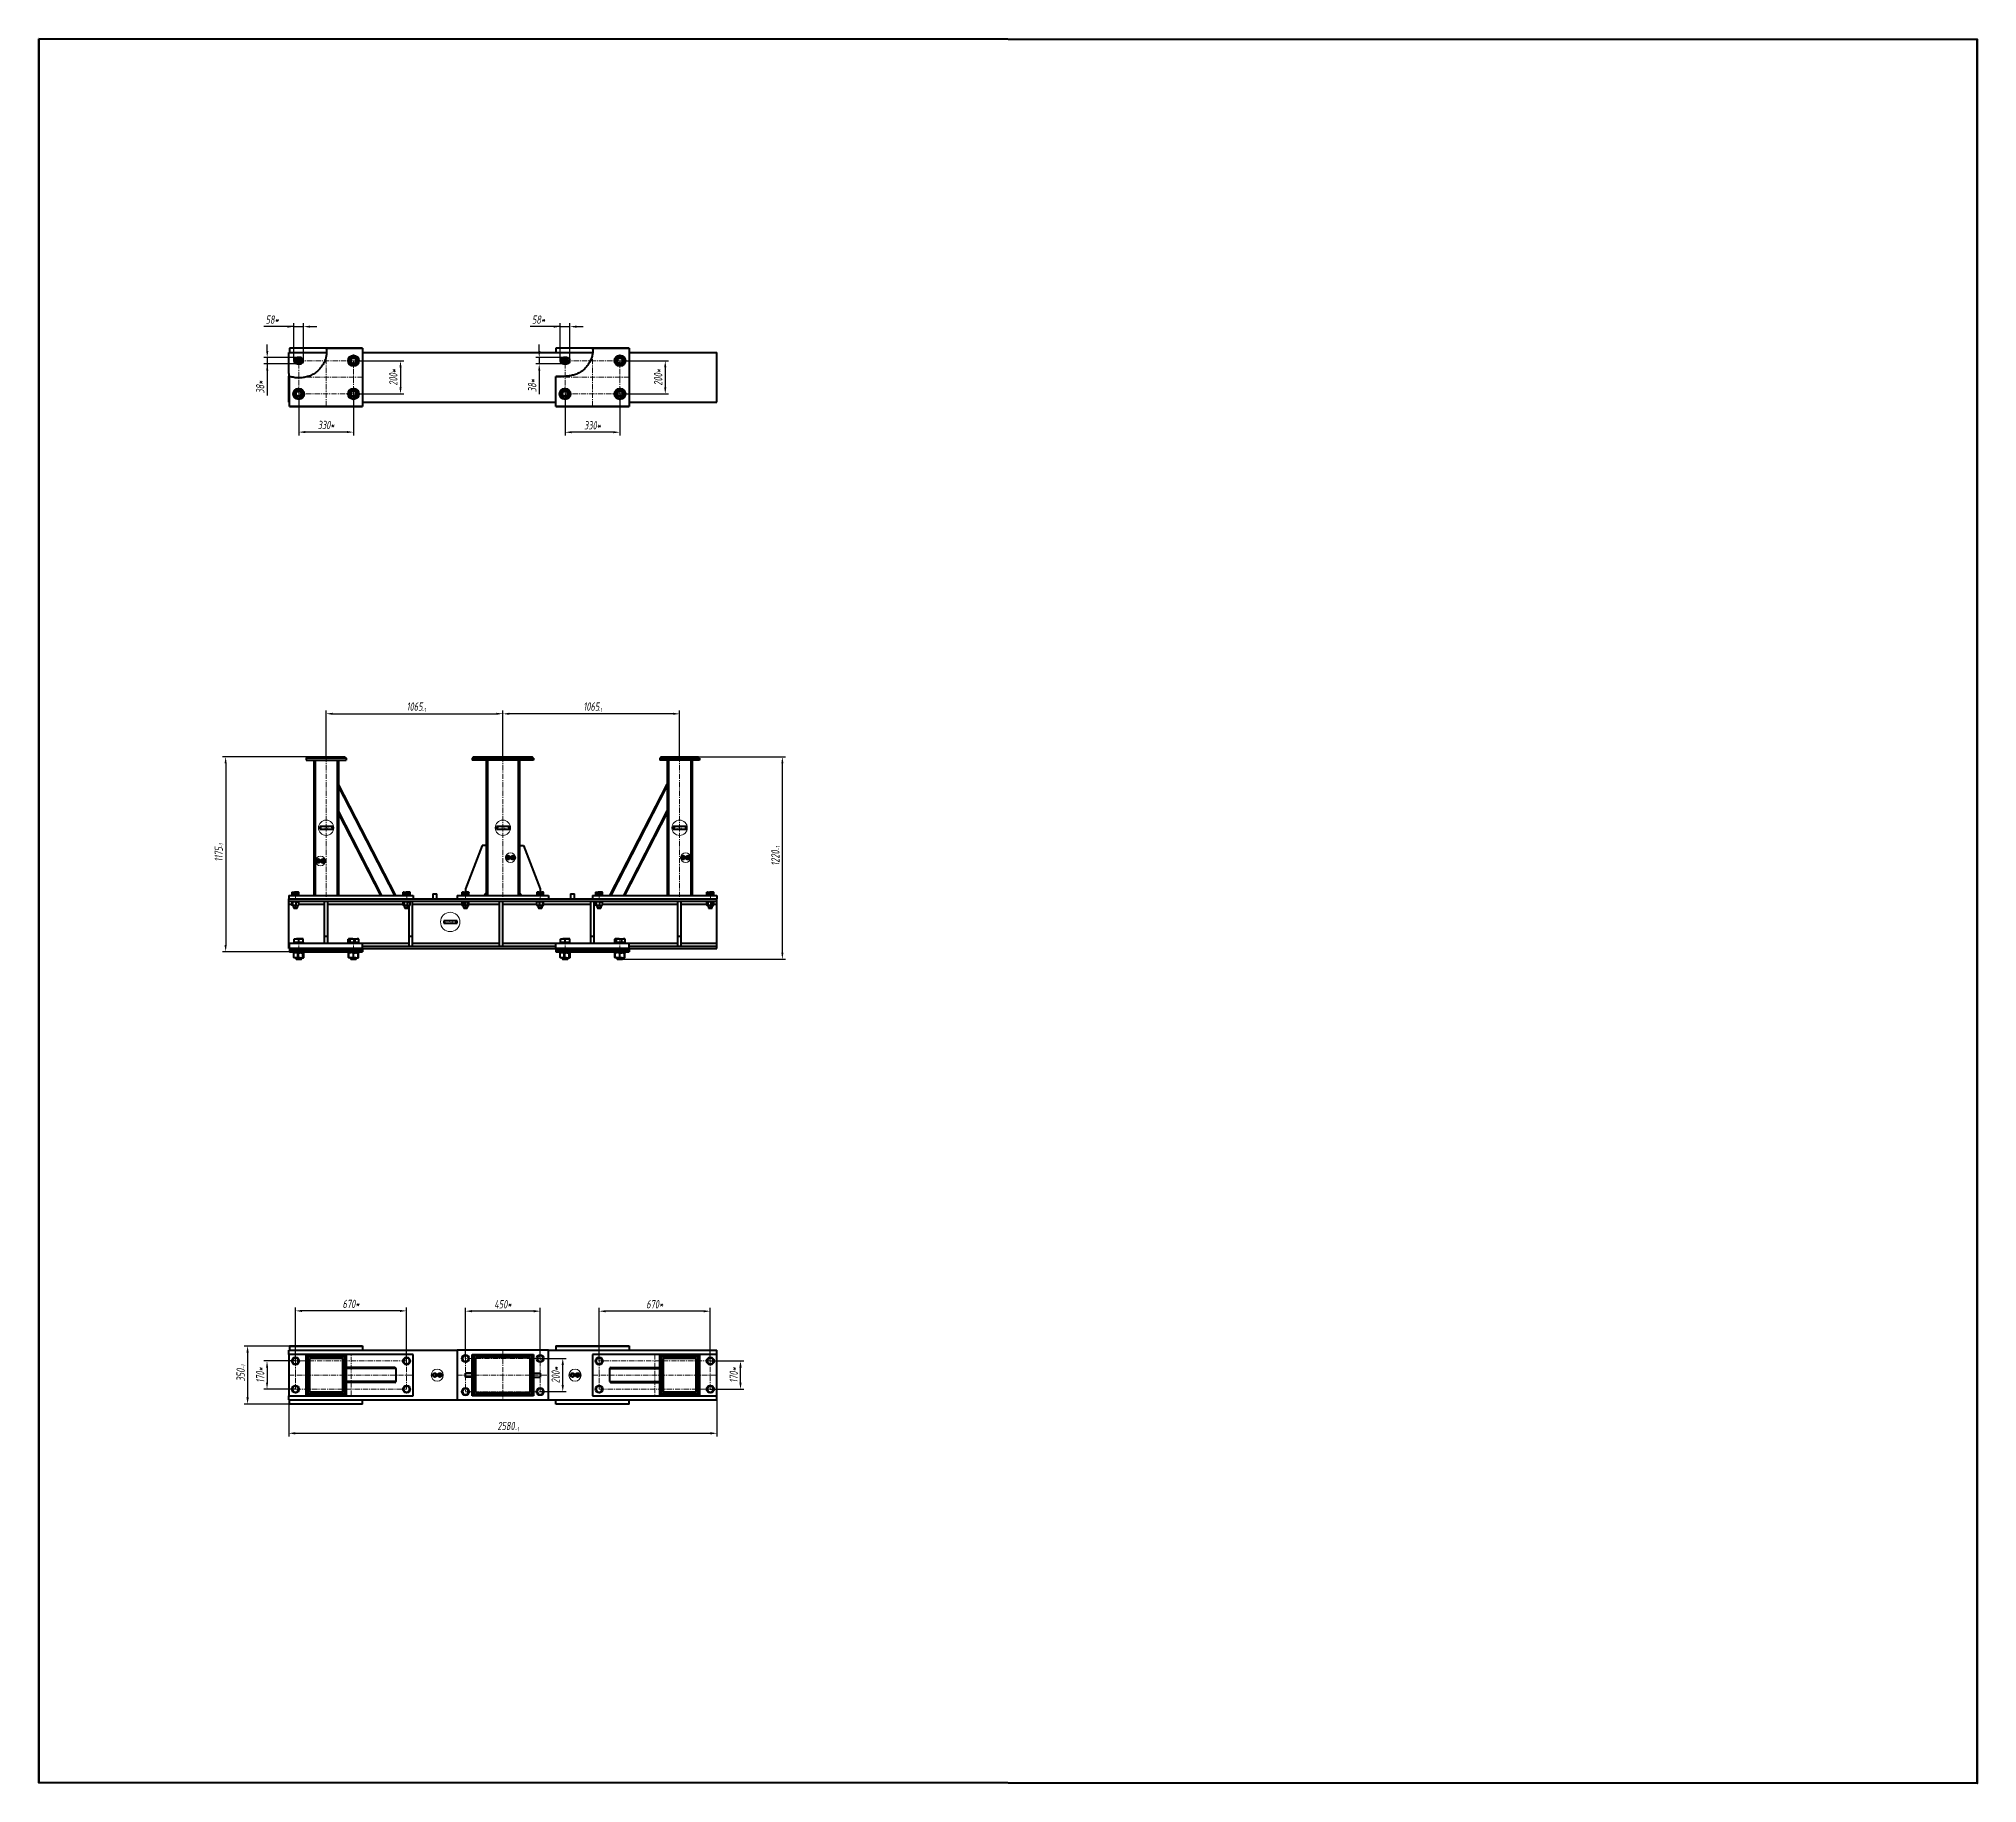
# Model space of a CAD drawing. Header units: millimetres. Extents: x 46486 to 69721, y 30372 to 52690.
# Drawn here: x 58041 to 69721, y 30372 to 40886 of the extents above; entities that cross this region are included whole.
import ezdxf

# ---------------------------------------------------------------- set-up
doc = ezdxf.new("R2010")
doc.units = ezdxf.units.MM
doc.linetypes.add('CENTER', pattern=[50.8, 31.75, -6.35, 6.35, -6.35])
doc.layers.add('РАЗМЕРЫ', color=7, linetype='Continuous', lineweight=18)
doc.styles.get("Standard").update_dxf_attribs({"font": 'simplex.shx', "width": 0.7, "oblique": 10})
doc.dimstyles.new('STAND1', dxfattribs={"dimtxt": 5, "dimasz": 4, "dimexe": 2, "dimexo": 0, "dimgap": 2, "dimtad": 1, "dimdec": 0, "dimzin": 0, "dimdsep": 46, "dimtxsty": 'Standard', "dimcen": 0, "dimadec": 0, "dimazin": 0, "dimtfac": 1, "dimtdec": 0, "dimtmove": 0, "dimatfit": 3, "dimfxl": 3, "dimtolj": 1, "dimtzin": 0, "dimarcsym": 1})
doc.dimstyles.new('Stand10', dxfattribs={"dimtxt": 50, "dimasz": 40, "dimexe": 20, "dimexo": 0, "dimgap": 16, "dimtad": 1, "dimdec": 0, "dimzin": 0, "dimdsep": 46, "dimtxsty": 'Standard', "dimcen": 0, "dimadec": 0, "dimazin": 0, "dimtfac": 1, "dimtdec": 0, "dimtmove": 0, "dimatfit": 3, "dimfxl": 0.18, "dimtolj": 1, "dimtzin": 0, "dimarcsym": 0})
doc.dimstyles.new('Stand5', dxfattribs={"dimtxt": 25, "dimasz": 20, "dimexe": 10, "dimexo": 0, "dimgap": 8, "dimtad": 1, "dimdec": 0, "dimzin": 0, "dimdsep": 46, "dimtxsty": 'Standard', "dimcen": 0, "dimadec": 0, "dimazin": 0, "dimtfac": 1, "dimtdec": 0, "dimtmove": 0, "dimatfit": 3, "dimfxl": 0.18, "dimtolj": 1, "dimtzin": 0, "dimarcsym": 0})
pattern_1 = [(45, (57625.0887, 29939.3212), (-2.245064, 2.245064), [])]

msp = doc.modelspace()

# ---------------------------------------------------------------- blocks, each defined once
blk = doc.blocks.new('*D6523')
at = {"layer": 'РАЗМЕРЫ', "color": 0, "lineweight": 18, "insert": (60920, 32505), "char_height": 25, "attachment_point": 5, "rotation": 359.8985}
blk.add_mtext('\\A1;-1', dxfattribs=at)
blk = doc.blocks.new('*D6524')
at = {"layer": 'РАЗМЕРЫ', "color": 0, "lineweight": 18, "insert": (59273, 32882), "char_height": 25, "attachment_point": 5, "rotation": 89.8985}
blk.add_mtext('\\A1;-1', dxfattribs=at)
blk = doc.blocks.new('*D6525')
at = {"layer": 'DEFPOINTS', "color": 0, "lineweight": 18}
for p in [(61241, 39151), (61183, 38945), (61241, 38945)]:
    blk.add_point(p, dxfattribs=at)
at = {"layer": 'РАЗМЕРЫ', "color": 0, "lineweight": -2}
for p, q in [((61183, 39151), (61001, 39151)), ((61183, 39151), (61001, 39151)), ((61143, 39151), (61103, 39151)), ((61183, 38945), (61183, 39171)), ((61183, 39151), (61241, 39151)), ((61241, 38945), (61241, 39171)), ((61281, 39151), (61321, 39151))]:
    blk.add_line(p, q, dxfattribs=at)
at = {"layer": 'РАЗМЕРЫ', "color": 0, "lineweight": 18}
for points in [[(61143, 39144), (61143, 39157), (61183, 39151)], [(61281, 39157), (61281, 39144), (61241, 39151)]]:
    blk.add_solid(points, dxfattribs=at)
at = {"layer": 'РАЗМЕРЫ', "color": 0, "lineweight": 18, "insert": (61052, 39193), "char_height": 50, "attachment_point": 5}
blk.add_mtext('\\A1;58*', dxfattribs=at)
blk = doc.blocks.new('*D6526')
at = {"layer": 'DEFPOINTS', "color": 0, "lineweight": 18}
for p in [(59636, 39151), (59578, 38945), (59636, 38945)]:
    blk.add_point(p, dxfattribs=at)
at = {"layer": 'РАЗМЕРЫ', "color": 0, "lineweight": -2}
for p, q in [((59578, 39151), (59396, 39151)), ((59578, 39151), (59396, 39151)), ((59538, 39151), (59498, 39151)), ((59578, 38945), (59578, 39171)), ((59578, 39151), (59636, 39151)), ((59636, 38945), (59636, 39171)), ((59676, 39151), (59716, 39151))]:
    blk.add_line(p, q, dxfattribs=at)
at = {"layer": 'РАЗМЕРЫ', "color": 0, "lineweight": 18}
for points in [[(59538, 39144), (59538, 39157), (59578, 39151)], [(59676, 39157), (59676, 39144), (59636, 39151)]]:
    blk.add_solid(points, dxfattribs=at)
at = {"layer": 'РАЗМЕРЫ', "color": 0, "lineweight": 18, "insert": (59447, 39193), "char_height": 50, "attachment_point": 5}
blk.add_mtext('\\A1;58*', dxfattribs=at)
blk = doc.blocks.new('*D6527')
at = {"layer": 'DEFPOINTS', "color": 0, "lineweight": 18}
for p in [(59417, 38926), (59607, 38964), (59607, 38926)]:
    blk.add_point(p, dxfattribs=at)
at = {"layer": 'РАЗМЕРЫ', "color": 0, "lineweight": -2}
for p, q in [((59417, 39004), (59417, 39044)), ((59607, 38964), (59397, 38964)), ((59607, 38926), (59397, 38926)), ((59417, 38964), (59417, 38926)), ((59417, 38926), (59417, 38735)), ((59417, 38926), (59417, 38735)), ((59417, 38886), (59417, 38846))]:
    blk.add_line(p, q, dxfattribs=at)
at = {"layer": 'РАЗМЕРЫ', "color": 0, "lineweight": 18}
for points in [[(59411, 39004), (59424, 39004), (59417, 38964)], [(59424, 38886), (59411, 38886), (59417, 38926)]]:
    blk.add_solid(points, dxfattribs=at)
at = {"layer": 'РАЗМЕРЫ', "color": 0, "lineweight": 18, "insert": (59375, 38786), "char_height": 50, "attachment_point": 5, "rotation": 90}
blk.add_mtext('\\A1;38*', dxfattribs=at)
blk = doc.blocks.new('*D6528')
at = {"layer": 'DEFPOINTS', "color": 0, "lineweight": 18}
for p in [(61056, 38926), (61212, 38964), (61212, 38926)]:
    blk.add_point(p, dxfattribs=at)
at = {"layer": 'РАЗМЕРЫ', "color": 0, "lineweight": -2}
for p, q in [((61056, 39004), (61056, 39044)), ((61212, 38964), (61036, 38964)), ((61212, 38926), (61036, 38926)), ((61056, 38964), (61056, 38926)), ((61056, 38886), (61056, 38744)), ((61056, 38886), (61056, 38744))]:
    blk.add_line(p, q, dxfattribs=at)
at = {"layer": 'РАЗМЕРЫ', "color": 0, "lineweight": 18}
for points in [[(61050, 39004), (61063, 39004), (61056, 38964)], [(61063, 38886), (61050, 38886), (61056, 38926)]]:
    blk.add_solid(points, dxfattribs=at)
at = {"layer": 'РАЗМЕРЫ', "color": 0, "lineweight": 18, "insert": (61014, 38795), "char_height": 50, "attachment_point": 5, "rotation": 90}
blk.add_mtext('\\A1;38*', dxfattribs=at)
blk = doc.blocks.new('*D6533')
at = {"layer": 'DEFPOINTS', "color": 0, "lineweight": 18}
for p in [(59607, 38745), (59937, 38745), (59607, 38515)]:
    blk.add_point(p, dxfattribs=at)
at = {"layer": 'РАЗМЕРЫ', "color": 0, "lineweight": -2}
for p, q in [((59607, 38745), (59607, 38495)), ((59937, 38745), (59937, 38495)), ((59897, 38515), (59647, 38515))]:
    blk.add_line(p, q, dxfattribs=at)
at = {"layer": 'РАЗМЕРЫ', "color": 0, "lineweight": 18}
for points in [[(59647, 38522), (59647, 38509), (59607, 38515)], [(59897, 38509), (59897, 38522), (59937, 38515)]]:
    blk.add_solid(points, dxfattribs=at)
at = {"layer": 'РАЗМЕРЫ', "color": 0, "lineweight": 18, "insert": (59772, 38558), "char_height": 50, "attachment_point": 5}
blk.add_mtext('\\A1;330*', dxfattribs=at)
blk = doc.blocks.new('*D6534')
at = {"layer": 'DEFPOINTS', "color": 0, "lineweight": 18}
for p in [(61212, 38745), (61542, 38745), (61212, 38514)]:
    blk.add_point(p, dxfattribs=at)
at = {"layer": 'РАЗМЕРЫ', "color": 0, "lineweight": -2}
for p, q in [((61212, 38745), (61212, 38494)), ((61542, 38745), (61542, 38494)), ((61502, 38514), (61252, 38514))]:
    blk.add_line(p, q, dxfattribs=at)
at = {"layer": 'РАЗМЕРЫ', "color": 0, "lineweight": 18}
for points in [[(61252, 38521), (61252, 38508), (61212, 38514)], [(61502, 38508), (61502, 38521), (61542, 38514)]]:
    blk.add_solid(points, dxfattribs=at)
at = {"layer": 'РАЗМЕРЫ', "color": 0, "lineweight": 18, "insert": (61377, 38556), "char_height": 50, "attachment_point": 5}
blk.add_mtext('\\A1;330*', dxfattribs=at)
blk = doc.blocks.new('*D6537')
at = {"layer": 'DEFPOINTS', "color": 0, "lineweight": 18}
for p in [(59937, 38945), (59937, 38745), (60220, 38745)]:
    blk.add_point(p, dxfattribs=at)
at = {"layer": 'РАЗМЕРЫ', "color": 0, "lineweight": -2}
for p, q in [((59937, 38945), (60240, 38945)), ((60220, 38905), (60220, 38785)), ((59937, 38745), (60240, 38745))]:
    blk.add_line(p, q, dxfattribs=at)
at = {"layer": 'РАЗМЕРЫ', "color": 0, "lineweight": 18}
for points in [[(60227, 38905), (60214, 38905), (60220, 38945)], [(60214, 38785), (60227, 38785), (60220, 38745)]]:
    blk.add_solid(points, dxfattribs=at)
at = {"layer": 'РАЗМЕРЫ', "color": 0, "lineweight": 18, "insert": (60177, 38845), "char_height": 50, "attachment_point": 5, "rotation": 90}
blk.add_mtext('\\A1;200*', dxfattribs=at)
blk = doc.blocks.new('*D6538')
at = {"layer": 'DEFPOINTS', "color": 0, "lineweight": 18}
for p in [(61542, 38945), (61542, 38745), (61816, 38745)]:
    blk.add_point(p, dxfattribs=at)
at = {"layer": 'РАЗМЕРЫ', "color": 0, "lineweight": -2}
for p, q in [((61542, 38945), (61836, 38945)), ((61816, 38905), (61816, 38785)), ((61542, 38745), (61836, 38745))]:
    blk.add_line(p, q, dxfattribs=at)
at = {"layer": 'РАЗМЕРЫ', "color": 0, "lineweight": 18}
for points in [[(61822, 38905), (61809, 38905), (61816, 38945)], [(61809, 38785), (61822, 38785), (61816, 38745)]]:
    blk.add_solid(points, dxfattribs=at)
at = {"layer": 'РАЗМЕРЫ', "color": 0, "lineweight": 18, "insert": (61773, 38845), "char_height": 50, "attachment_point": 5, "rotation": 90}
blk.add_mtext('\\A1;200*', dxfattribs=at)
blk = doc.blocks.new('*D6539')
at = {"layer": 'DEFPOINTS', "color": 0, "lineweight": 18}
for p in [(62087, 32917), (62269, 32917), (62087, 32747)]:
    blk.add_point(p, dxfattribs=at)
at = {"layer": 'РАЗМЕРЫ', "color": 0, "lineweight": -2}
for p, q in [((62087, 32917), (62289, 32917)), ((62269, 32787), (62269, 32877)), ((62087, 32747), (62289, 32747))]:
    blk.add_line(p, q, dxfattribs=at)
at = {"layer": 'РАЗМЕРЫ', "color": 0, "lineweight": 18}
for points in [[(62276, 32877), (62262, 32877), (62269, 32917)], [(62262, 32787), (62276, 32787), (62269, 32747)]]:
    blk.add_solid(points, dxfattribs=at)
at = {"layer": 'РАЗМЕРЫ', "color": 0, "lineweight": 18, "insert": (62228, 32832), "char_height": 50, "attachment_point": 5, "rotation": 90}
blk.add_mtext('\\A1;170*', dxfattribs=at)
blk = doc.blocks.new('*D6541')
at = {"layer": 'DEFPOINTS', "color": 0, "lineweight": 18}
for p in [(61417, 33217), (61417, 32917), (62087, 32917)]:
    blk.add_point(p, dxfattribs=at)
at = {"layer": 'РАЗМЕРЫ', "color": 0, "lineweight": -2}
for p, q in [((61417, 32917), (61417, 33237)), ((62047, 33217), (61457, 33217)), ((62087, 32917), (62087, 33237))]:
    blk.add_line(p, q, dxfattribs=at)
at = {"layer": 'РАЗМЕРЫ', "color": 0, "lineweight": 18}
for points in [[(61457, 33223), (61457, 33210), (61417, 33217)], [(62047, 33210), (62047, 33223), (62087, 33217)]]:
    blk.add_solid(points, dxfattribs=at)
at = {"layer": 'РАЗМЕРЫ', "color": 0, "lineweight": 18, "insert": (61752, 33259), "char_height": 50, "attachment_point": 5}
blk.add_mtext('\\A1;670*', dxfattribs=at)
blk = doc.blocks.new('*D6543')
at = {"layer": 'DEFPOINTS', "color": 0, "lineweight": 18}
for p in [(60612, 33217), (60612, 32932), (61062, 32932)]:
    blk.add_point(p, dxfattribs=at)
at = {"layer": 'РАЗМЕРЫ', "color": 0, "lineweight": -2}
for p, q in [((60612, 32932), (60612, 33237)), ((61022, 33217), (60652, 33217)), ((61062, 32932), (61062, 33237))]:
    blk.add_line(p, q, dxfattribs=at)
at = {"layer": 'РАЗМЕРЫ', "color": 0, "lineweight": 18}
for points in [[(60652, 33224), (60652, 33210), (60612, 33217)], [(61022, 33210), (61022, 33224), (61062, 33217)]]:
    blk.add_solid(points, dxfattribs=at)
at = {"layer": 'РАЗМЕРЫ', "color": 0, "lineweight": 18, "insert": (60837, 33259), "char_height": 50, "attachment_point": 5}
blk.add_mtext('\\A1;450*', dxfattribs=at)
blk = doc.blocks.new('*D6544')
at = {"layer": 'DEFPOINTS', "color": 0, "lineweight": 18}
for p in [(61062, 32932), (61198, 32932), (61062, 32732)]:
    blk.add_point(p, dxfattribs=at)
at = {"layer": 'РАЗМЕРЫ', "color": 0, "lineweight": -2}
for p, q in [((61062, 32932), (61218, 32932)), ((61198, 32772), (61198, 32892)), ((61062, 32732), (61218, 32732))]:
    blk.add_line(p, q, dxfattribs=at)
at = {"layer": 'РАЗМЕРЫ', "color": 0, "lineweight": 18}
for points in [[(61205, 32892), (61191, 32892), (61198, 32932)], [(61191, 32772), (61205, 32772), (61198, 32732)]]:
    blk.add_solid(points, dxfattribs=at)
at = {"layer": 'РАЗМЕРЫ', "color": 0, "lineweight": 18, "insert": (61155, 32832), "char_height": 50, "attachment_point": 5, "rotation": 90}
blk.add_mtext('\\A1;200*', dxfattribs=at)
blk = doc.blocks.new('*D6546')
at = {"layer": 'DEFPOINTS', "color": 0, "lineweight": 18}
for p in [(59587, 32917), (59416, 32747), (59587, 32747)]:
    blk.add_point(p, dxfattribs=at)
at = {"layer": 'РАЗМЕРЫ', "color": 0, "lineweight": -2}
for p, q in [((59587, 32917), (59396, 32917)), ((59416, 32877), (59416, 32787)), ((59587, 32747), (59396, 32747))]:
    blk.add_line(p, q, dxfattribs=at)
at = {"layer": 'РАЗМЕРЫ', "color": 0, "lineweight": 18}
for points in [[(59423, 32877), (59410, 32877), (59416, 32917)], [(59410, 32787), (59423, 32787), (59416, 32747)]]:
    blk.add_solid(points, dxfattribs=at)
at = {"layer": 'РАЗМЕРЫ', "color": 0, "lineweight": 18, "insert": (59375, 32832), "char_height": 50, "attachment_point": 5, "rotation": 90}
blk.add_mtext('\\A1;170*', dxfattribs=at)
blk = doc.blocks.new('*D6548')
at = {"layer": 'DEFPOINTS', "color": 0, "lineweight": 18}
for p in [(59587, 33219), (59587, 32917), (60257, 32917)]:
    blk.add_point(p, dxfattribs=at)
at = {"layer": 'РАЗМЕРЫ', "color": 0, "lineweight": -2}
for p, q in [((59587, 32917), (59587, 33239)), ((60217, 33219), (59627, 33219)), ((60257, 32917), (60257, 33239))]:
    blk.add_line(p, q, dxfattribs=at)
at = {"layer": 'РАЗМЕРЫ', "color": 0, "lineweight": 18}
for points in [[(59627, 33225), (59627, 33212), (59587, 33219)], [(60217, 33212), (60217, 33225), (60257, 33219)]]:
    blk.add_solid(points, dxfattribs=at)
at = {"layer": 'РАЗМЕРЫ', "color": 0, "lineweight": 18, "insert": (59922, 33261), "char_height": 50, "attachment_point": 5}
blk.add_mtext('\\A1;670*', dxfattribs=at)
blk = doc.blocks.new('*D6550')
at = {"layer": 'DEFPOINTS', "color": 0, "lineweight": 18}
for p in [(59552, 33007), (59299, 32657), (59552, 32657)]:
    blk.add_point(p, dxfattribs=at)
at = {"layer": 'РАЗМЕРЫ', "color": 0, "lineweight": -2}
for p, q in [((59552, 33007), (59279, 33007)), ((59299, 32967), (59299, 32697)), ((59552, 32657), (59279, 32657))]:
    blk.add_line(p, q, dxfattribs=at)
at = {"layer": 'РАЗМЕРЫ', "color": 0, "lineweight": 18}
for points in [[(59306, 32967), (59292, 32967), (59299, 33007)], [(59292, 32697), (59306, 32697), (59299, 32657)]]:
    blk.add_solid(points, dxfattribs=at)
at = {"layer": 'РАЗМЕРЫ', "color": 0, "lineweight": 18, "insert": (59257, 32832), "char_height": 50, "attachment_point": 5, "rotation": 90}
blk.add_mtext('\\A1;350', dxfattribs=at)
blk = doc.blocks.new('*D6557')
at = {"layer": 'DEFPOINTS', "color": 0, "lineweight": 18}
for p in [(59547, 32707), (62127, 32707), (62127, 32481)]:
    blk.add_point(p, dxfattribs=at)
at = {"layer": 'РАЗМЕРЫ', "color": 0, "lineweight": -2}
for p, q in [((59547, 32707), (59547, 32461)), ((62127, 32707), (62127, 32461)), ((59587, 32481), (62087, 32481))]:
    blk.add_line(p, q, dxfattribs=at)
at = {"layer": 'РАЗМЕРЫ', "color": 0, "lineweight": 18}
for points in [[(59587, 32488), (59587, 32474), (59547, 32481)], [(62087, 32474), (62087, 32488), (62127, 32481)]]:
    blk.add_solid(points, dxfattribs=at)
at = {"layer": 'РАЗМЕРЫ', "color": 0, "lineweight": 18, "insert": (60856, 32525), "char_height": 50, "attachment_point": 5}
blk.add_mtext('\\A1;2580', dxfattribs=at)
blk = doc.blocks.new('*D6566')
at = {"layer": 'РАЗМЕРЫ', "color": 0, "lineweight": 18, "insert": (62495, 36006), "char_height": 25, "attachment_point": 5, "rotation": 89.8985}
blk.add_mtext('\\A1;-1', dxfattribs=at)
blk = doc.blocks.new('*D6567')
at = {"layer": 'РАЗМЕРЫ', "color": 0, "lineweight": 18, "insert": (59140, 36023), "char_height": 25, "attachment_point": 5, "rotation": 89.8985}
blk.add_mtext('\\A1;-1', dxfattribs=at)
blk = doc.blocks.new('*D6577')
at = {"layer": 'РАЗМЕРЫ', "color": 0, "lineweight": 18, "insert": (60839, 36130), "char_height": 5, "attachment_point": 5, "rotation": 359.6202}
blk.add_mtext('\\A1;2А.012.001', dxfattribs=at)
blk = doc.blocks.new('*D6578')
at = {"layer": 'РАЗМЕРЫ', "color": 0, "lineweight": 18, "insert": (59774, 36130), "char_height": 5, "attachment_point": 5, "rotation": 359.6202}
blk.add_mtext('\\A1;2А.012.002', dxfattribs=at)
blk = doc.blocks.new('*D6579')
at = {"layer": 'РАЗМЕРЫ', "color": 0, "lineweight": 18, "insert": (61904, 36130), "char_height": 5, "attachment_point": 5, "rotation": 359.6202}
blk.add_mtext('\\A1;2А.012.002', dxfattribs=at)
blk = doc.blocks.new('*D6580')
at = {"layer": 'РАЗМЕРЫ', "color": 0, "lineweight": 18, "insert": (60521, 35562), "char_height": 5, "attachment_point": 5, "rotation": 359.6202}
blk.add_mtext('\\A1;2А.012.001', dxfattribs=at)
blk = doc.blocks.new('*D6584')
at = {"layer": 'DEFPOINTS', "color": 0, "lineweight": 18}
for p in [(60837, 36818), (59772, 36556), (60837, 36556)]:
    blk.add_point(p, dxfattribs=at)
at = {"layer": 'РАЗМЕРЫ', "color": 0, "lineweight": -2}
for p, q in [((59772, 36556), (59772, 36838)), ((59812, 36818), (60797, 36818)), ((60837, 36556), (60837, 36838))]:
    blk.add_line(p, q, dxfattribs=at)
at = {"layer": 'РАЗМЕРЫ', "color": 0, "lineweight": 18}
for points in [[(59812, 36824), (59812, 36811), (59772, 36818)], [(60797, 36811), (60797, 36824), (60837, 36818)]]:
    blk.add_solid(points, dxfattribs=at)
at = {"layer": 'РАЗМЕРЫ', "color": 0, "lineweight": 18, "insert": (60305, 36861), "char_height": 50, "attachment_point": 5}
blk.add_mtext('\\A1;1065', dxfattribs=at)
blk = doc.blocks.new('*D6585')
at = {"layer": 'DEFPOINTS', "color": 0, "lineweight": 18}
for p in [(60837, 36817), (60837, 36556), (61902, 36556)]:
    blk.add_point(p, dxfattribs=at)
at = {"layer": 'РАЗМЕРЫ', "color": 0, "lineweight": -2}
for p, q in [((60837, 36556), (60837, 36837)), ((61862, 36817), (60877, 36817)), ((61902, 36556), (61902, 36837))]:
    blk.add_line(p, q, dxfattribs=at)
at = {"layer": 'РАЗМЕРЫ', "color": 0, "lineweight": 18}
for points in [[(60877, 36824), (60877, 36811), (60837, 36817)], [(61862, 36811), (61862, 36824), (61902, 36817)]]:
    blk.add_solid(points, dxfattribs=at)
at = {"layer": 'РАЗМЕРЫ', "color": 0, "lineweight": 18, "insert": (61370, 36861), "char_height": 50, "attachment_point": 5}
blk.add_mtext('\\A1;1065', dxfattribs=at)
blk = doc.blocks.new('*D6586')
at = {"layer": 'РАЗМЕРЫ', "color": 0, "lineweight": 18, "insert": (61421, 36840), "char_height": 25, "attachment_point": 5, "rotation": 359.8985}
blk.add_mtext('\\A1;-1', dxfattribs=at)
blk = doc.blocks.new('*D6587')
at = {"layer": 'РАЗМЕРЫ', "color": 0, "lineweight": 18, "insert": (60360, 36840), "char_height": 25, "attachment_point": 5, "rotation": 359.8985}
blk.add_mtext('\\A1;-1', dxfattribs=at)
blk = doc.blocks.new('*D6600')
at = {"layer": 'DEFPOINTS', "color": 0, "lineweight": 18}
for p in [(59661, 36558), (59167, 35383), (59553, 35383)]:
    blk.add_point(p, dxfattribs=at)
at = {"layer": 'РАЗМЕРЫ', "color": 0, "lineweight": -2}
for p, q in [((59661, 36558), (59147, 36558)), ((59167, 36518), (59167, 35423)), ((59553, 35383), (59147, 35383))]:
    blk.add_line(p, q, dxfattribs=at)
at = {"layer": 'РАЗМЕРЫ', "color": 0, "lineweight": 18}
for points in [[(59173, 36518), (59160, 36518), (59167, 36558)], [(59160, 35423), (59173, 35423), (59167, 35383)]]:
    blk.add_solid(points, dxfattribs=at)
at = {"layer": 'РАЗМЕРЫ', "color": 0, "lineweight": 18, "insert": (59125, 35970), "char_height": 50, "attachment_point": 5, "rotation": 90}
blk.add_mtext('\\A1;1175', dxfattribs=at)
blk = doc.blocks.new('*D6609')
at = {"layer": 'DEFPOINTS', "color": 0, "lineweight": 18}
for p in [(62014, 36558), (61558, 35338), (62521, 35338)]:
    blk.add_point(p, dxfattribs=at)
at = {"layer": 'РАЗМЕРЫ', "color": 0, "lineweight": -2}
for p, q in [((62014, 36558), (62541, 36558)), ((62521, 36518), (62521, 35378)), ((61558, 35338), (62541, 35338))]:
    blk.add_line(p, q, dxfattribs=at)
at = {"layer": 'РАЗМЕРЫ', "color": 0, "lineweight": 18}
for points in [[(62528, 36518), (62515, 36518), (62521, 36558)], [(62515, 35378), (62528, 35378), (62521, 35338)]]:
    blk.add_solid(points, dxfattribs=at)
at = {"layer": 'РАЗМЕРЫ', "color": 0, "lineweight": 18, "insert": (62479, 35948), "char_height": 50, "attachment_point": 5, "rotation": 90}
blk.add_mtext('\\A1;1220', dxfattribs=at)

# ---------------------------------------------------------------- dimensions: what is measured, and where the dimension line sits
at = {"layer": 'РАЗМЕРЫ', "lineweight": 18}
for base, p1, p2, picture, middle in [((59636.22, 39150.59), (59578.22, 38945.39), (59636.22, 38945.39), '*D6526', (59446.98, 39150.59)), ((61241.22, 39150.59), (61183.22, 38945.39), (61241.22, 38945.39), '*D6525', (61051.98, 39150.59))]:
    dim = msp.add_linear_dim(base=base, p1=p1, p2=p2, text='58*', dimstyle='Stand10', dxfattribs=at)
    dim.commit()
    dim.dimension.update_dxf_attribs({"geometry": picture, "text_midpoint": middle, "dimtype": 160})
dim = msp.add_linear_dim(base=(59417.34, 38926.39), p1=(59607.22, 38964.39), p2=(59607.22, 38926.39), angle=90, text='38*', dimstyle='Stand10', dxfattribs=at)
dim.commit()
dim.dimension.update_dxf_attribs({"geometry": '*D6527', "text_midpoint": (59417.34, 38786.5), "dimtype": 160})
for base, p1, p2, angle, text, picture, middle in [((61056.42, 38926.39), (61212.22, 38964.39), (61212.22, 38926.39), 90, '38*', '*D6528', (61014.39, 38795.14)), ((60220.32, 38745.39), (59937.22, 38945.39), (59937.22, 38745.39), 270, '200*', '*D6537', (60177.39, 38845.39)), ((61815.82, 38745.39), (61542.22, 38945.39), (61542.22, 38745.39), 270, '200*', '*D6538', (61772.89, 38845.39)), ((59607.22, 38515.49), (59937.22, 38745.39), (59607.22, 38745.39), 180, '330*', '*D6533', (59772.22, 38557.52)), ((61212.22, 38514.35), (61542.22, 38745.39), (61212.22, 38745.39), 180, '330*', '*D6534', (61377.22, 38556.38)), ((59587.22, 33218.56), (60257.22, 32916.84), (59587.22, 32916.84), 180, '670*', '*D6548', (59922.22, 33261)), ((60612.22, 33216.84), (61062.22, 32931.84), (60612.22, 32931.84), 180, '450*', '*D6543', (60837.22, 33258.87)), ((61417.22, 33216.66), (62087.22, 32916.84), (61417.22, 32916.84), 180, '670*', '*D6541', (61752.22, 33259.1)), ((59416.22, 32746.84), (59587.22, 32916.84), (59587.22, 32746.84), 270, '170*', '*D6546', (59375.22, 32831.84)), ((62268.86, 32916.84), (62087.22, 32746.84), (62087.22, 32916.84), 90, '170*', '*D6539', (62227.86, 32831.84))]:
    dim = msp.add_linear_dim(base=base, p1=p1, p2=p2, angle=angle, text=text, dimstyle='Stand10', dxfattribs=at)
    dim.commit()
    dim.dimension.update_dxf_attribs({"geometry": picture, "text_midpoint": middle})
at = {"layer": 'РАЗМЕРЫ', "color": 0, "lineweight": 18}
for base, p1, p2, angle, picture, middle in [((60837.22, 36817.59), (59772.22, 36556.15), (60837.22, 36556.15), 180, '*D6584', (60304.72, 36861.07)), ((60837.22, 36817.21), (61902.22, 36556.15), (60837.22, 36556.15), 180, '*D6585', (61369.72, 36860.69)), ((59166.64, 35382.86), (59660.67, 36557.86), (59553.1, 35382.86), 270, '*D6600', (59124.61, 35970.36)), ((62521.46, 35337.86), (62013.78, 36557.86), (61557.99, 35337.86), 270, '*D6609', (62478.52, 35947.86)), ((59299.14, 32656.86), (59552.22, 33007.28), (59552.22, 32656.86), 90, '*D6550', (59257.11, 32832.07))]:
    dim = msp.add_linear_dim(base=base, p1=p1, p2=p2, angle=angle, dimstyle='Stand10', dxfattribs=at)
    dim.commit()
    dim.dimension.update_dxf_attribs({"geometry": picture, "text_midpoint": middle})
for center, mpoint, override, picture, middle in [((60322.07, 36819.95), (60306.07, 36819.98), {"dimsd1": 1, "dimsd2": 1}, '*D6587', (60359.91, 36819.88)), ((61383.58, 36819.95), (61367.58, 36819.98), {"dimsd1": 1, "dimsd2": 1}, '*D6586', (61421.42, 36819.88)), ((59160.01, 35984.82), (59159.98, 35968.82), {"dimse1": 1, "dimsd1": 1, "dimsd2": 1}, '*D6567', (59160.07, 36022.66)), ((62515.8, 35967.83), (62515.78, 35951.83), {"dimse1": 1, "dimsd1": 1, "dimsd2": 1}, '*D6566', (62515.87, 36005.67)), ((59293.74, 32844.13), (59293.71, 32828.13), {"dimse1": 1, "dimsd1": 1, "dimsd2": 1}, '*D6524', (59293.81, 32881.97)), ((60882.23, 32484.47), (60866.23, 32484.5), {"dimsd1": 1, "dimsd2": 1}, '*D6523', (60920.07, 32484.4))]:
    dim = msp.add_radius_dim(center=center, mpoint=mpoint, text='-1', dimstyle='Stand5', override=override, dxfattribs=at)
    dim.commit()
    dim.dimension.update_dxf_attribs({"geometry": picture, "text_midpoint": middle, "dimtype": 164})
for p1, p2, text, picture, middle in [((59737.06, 36125.58), (59740.06, 36125.56), '2А.012.002', '*D6578', (59773.62, 36125.34)), ((60802.06, 36125.58), (60805.06, 36125.56), '2А.012.001', '*D6577', (60838.62, 36125.34)), ((61867.06, 36125.58), (61870.06, 36125.56), '2А.012.002', '*D6579', (61903.62, 36125.34)), ((60484.5, 35557.99), (60487.5, 35557.97), '2А.012.001', '*D6580', (60521.06, 35557.75))]:
    dim = msp.add_diameter_dim_2p(p1=p1, p2=p2, text=text, dimstyle='STAND1', override={"dimse1": 1, "dimsd1": 1, "dimsd2": 1}, dxfattribs=at)
    dim.commit()
    dim.dimension.update_dxf_attribs({"geometry": picture, "text_midpoint": middle, "dimtype": 163})
dim = msp.add_linear_dim(base=(61197.88, 32931.84), p1=(61062.22, 32731.84), p2=(61062.22, 32931.84), angle=90, text='200*', dimstyle='Stand10', dxfattribs=at)
dim.commit()
dim.dimension.update_dxf_attribs({"geometry": '*D6544', "text_midpoint": (61154.95, 32831.84)})
dim = msp.add_linear_dim(base=(62127.22, 32480.98), p1=(59547.22, 32707.34), p2=(62127.22, 32707.34), angle=180, dimstyle='Stand10', dxfattribs=at)
dim.commit()
dim.dimension.update_dxf_attribs({"geometry": '*D6557', "text_midpoint": (60855.72, 32480.98), "dimtype": 160})

# ---------------------------------------------------------------- hatches: boundary and pattern name
at = {"linetype": 'Continuous', "lineweight": 18}
h = msp.add_hatch(dxfattribs=at)
h.set_pattern_fill('ANSI31', style=0)
h.set_pattern_definition(pattern_1)
edge = h.paths.add_edge_path(flags=0)
edge.add_arc((59607.22, 38945.39), 18, 0, 360)
h = msp.add_hatch(dxfattribs=at)
h.set_pattern_fill('ANSI31', style=0)
h.set_pattern_definition(pattern_1)
edge = h.paths.add_edge_path(flags=0)
edge.add_arc((61212.22, 38945.39), 18, 0, 360)

# ---------------------------------------------------------------- linework, layer by layer
at = {"color": 7, "linetype": 'Continuous', "lineweight": 40}
for p, q in [((59552.22, 39020.36), (59552.22, 38995.39)), ((59772.23, 39020.36), (59552.22, 39020.36)), ((59992.22, 39020.83), (59772.09, 39020.83)), ((59772.2, 39020.36), (59772.09, 39020.83)), ((59772.22, 39020.39), (59992.22, 39020.39)), ((59992.22, 39020.39), (59992.22, 39020.83)), ((59992.22, 39020.39), (59992.22, 38670.39)), ((61157.22, 39020.36), (61157.22, 38995.39)), ((61377.23, 39020.36), (61157.22, 39020.36)), ((61597.22, 39020.83), (61377.13, 39020.83)), ((61377.2, 39020.36), (61377.13, 39020.83)), ((61377.22, 39020.39), (61597.22, 39020.39)), ((61597.22, 39020.39), (61597.22, 39020.83)), ((61597.22, 39020.39), (61597.22, 38670.39)), ((59547.22, 38995.39), (59552.22, 38995.39)), ((59547.22, 38868.39), (59547.22, 38995.39)), ((59552.22, 38995.39), (59775.35, 38995.39)), ((59617.22, 38964.39), (59597.22, 38964.39)), ((59597.22, 38926.39), (59617.22, 38926.39)), ((59992.22, 38995.39), (61014.94, 38995.39)), ((61014.94, 38995.39), (61157.22, 38995.39)), ((61157.22, 38995.39), (61378.52, 38995.39)), ((61222.22, 38964.39), (61202.22, 38964.39)), ((61202.22, 38926.39), (61222.22, 38926.39)), ((61597.22, 38995.39), (62127.22, 38995.39)), ((62127.22, 38695.39), (62127.22, 38995.39)), ((59547.22, 38868.39), (59547.22, 38852.32)), ((59547.22, 38695.39), (59547.22, 38852.32)), ((59552.22, 38670.39), (59552.22, 38850.64)), ((61157.22, 38670.39), (61157.22, 38850.64)), ((59547.22, 38695.39), (59552.22, 38695.39)), ((59552.22, 38670.39), (59552.22, 38669.94)), ((59992.22, 38670.39), (59552.22, 38670.39)), ((59552.22, 38669.94), (59992.22, 38669.94)), ((59992.22, 38695.39), (61157.22, 38695.39)), ((59992.22, 38670.39), (59992.22, 38669.94)), ((61597.22, 38670.39), (61157.22, 38670.39)), ((61157.22, 38670.39), (61157.22, 38669.94)), ((61157.22, 38669.94), (61597.22, 38669.94)), ((61597.22, 38695.39), (62127.22, 38695.39)), ((61597.22, 38670.39), (61597.22, 38669.94)), ((59652.22, 36549.86), (59660.22, 36557.86)), ((59892.22, 36549.86), (59652.22, 36549.86)), ((59652.22, 36549.86), (59652.22, 36537.86)), ((59652.22, 36537.86), (59892.22, 36537.86)), ((59660.22, 36557.86), (59884.22, 36557.86)), ((59697.22, 36537.86), (59697.22, 35722.86)), ((59705.22, 36537.86), (59705.22, 35722.86)), ((59839.22, 36537.86), (59839.22, 35722.86)), ((59847.22, 36537.86), (59847.22, 35722.86)), ((59884.22, 36557.86), (59892.22, 36549.86)), ((59892.22, 36549.86), (59892.22, 36537.86)), ((60660.22, 36557.86), (60652.22, 36549.86)), ((60652.22, 36549.86), (60652.22, 36537.86)), ((61022.22, 36549.86), (60652.22, 36549.86)), ((61022.22, 36537.86), (60652.22, 36537.86)), ((60660.22, 36557.86), (61014.22, 36557.86)), ((60737.22, 36537.86), (60737.22, 35722.86)), ((60745.22, 36537.86), (60745.22, 35722.86)), ((60929.22, 36537.86), (60929.22, 35722.86)), ((60937.22, 36537.86), (60937.22, 35722.86)), ((61022.22, 36549.86), (61014.22, 36557.86)), ((61022.22, 36549.86), (61022.22, 36537.86)), ((61790.22, 36557.86), (61782.22, 36549.86)), ((61782.22, 36549.86), (61782.22, 36537.86)), ((62022.22, 36549.86), (61782.22, 36549.86)), ((62022.22, 36537.86), (61782.22, 36537.86)), ((61790.22, 36557.86), (62014.22, 36557.86)), ((61827.22, 36537.86), (61827.22, 35722.86)), ((61835.22, 36537.86), (61835.22, 35722.86)), ((61969.22, 36537.86), (61969.22, 35722.86)), ((61977.22, 36537.86), (61977.22, 35722.86)), ((62022.22, 36549.86), (62014.22, 36557.86)), ((62022.22, 36549.86), (62022.22, 36537.86)), ((60192.06, 35722.86), (59847.22, 36393.38)), ((60185.32, 35722.86), (59847.22, 36380.26)), ((61482.38, 35722.86), (61827.22, 36393.38)), ((61489.13, 35722.86), (61827.22, 36380.26)), ((60108.85, 35722.86), (59847.22, 36231.58)), ((60102.1, 35722.86), (59847.22, 36218.46)), ((61565.6, 35722.86), (61827.22, 36231.58)), ((61572.34, 35722.86), (61827.22, 36218.46)), ((60712.22, 36022.86), (60612.22, 35762.86)), ((60737.22, 36022.86), (60712.22, 36022.86)), ((60937.22, 36022.86), (60962.22, 36022.86)), ((60962.22, 36022.86), (61062.22, 35762.86)), ((59744.76, 35932.33), (59752.49, 35932.33)), ((59762.02, 35930.53), (59744.76, 35930.53)), ((59748.36, 35928.73), (59758.42, 35928.73)), ((59758.42, 35926.93), (59748.36, 35926.93)), ((59751.96, 35925.13), (59754.82, 35925.13)), ((59754.82, 35923.33), (59751.96, 35923.33)), ((59752.49, 35936.43), (59752.49, 35932.33)), ((59754.29, 35936.43), (59754.29, 35932.33)), ((59754.29, 35932.33), (59762.02, 35932.33)), ((60889.54, 35952.76), (60897.27, 35952.76)), ((60906.8, 35950.96), (60889.54, 35950.96)), ((60893.14, 35949.16), (60903.2, 35949.16)), ((60903.2, 35947.36), (60893.14, 35947.36)), ((60896.74, 35945.56), (60899.6, 35945.56)), ((60899.6, 35943.76), (60896.74, 35943.76)), ((60897.27, 35956.86), (60897.27, 35952.76)), ((60899.07, 35956.86), (60899.07, 35952.76)), ((60899.07, 35952.76), (60906.8, 35952.76)), ((61944.72, 35952.82), (61952.45, 35952.82)), ((61961.98, 35951.02), (61944.72, 35951.02)), ((61948.32, 35949.22), (61958.38, 35949.22)), ((61958.38, 35947.42), (61948.32, 35947.42)), ((61951.92, 35945.62), (61954.78, 35945.62)), ((61954.78, 35943.82), (61951.92, 35943.82)), ((61952.45, 35956.92), (61952.45, 35952.82)), ((61954.25, 35956.92), (61954.25, 35952.82)), ((61954.25, 35952.82), (61961.98, 35952.82)), ((59569.22, 35742.76), (59568.9, 35742.57)), ((59569.55, 35742.76), (59569.22, 35742.76)), ((59569.55, 35742.76), (59581.32, 35742.76)), ((59599, 35742.76), (59581.32, 35742.76)), ((59605.22, 35742.76), (59599, 35742.76)), ((59605.55, 35742.57), (59605.22, 35742.76)), ((60239.22, 35742.76), (60237.62, 35741.84)), ((60240.69, 35742.76), (60239.22, 35742.76)), ((60240.69, 35742.76), (60255.13, 35742.76)), ((60271.66, 35742.76), (60255.13, 35742.76)), ((60275.22, 35742.76), (60271.66, 35742.76)), ((60276.82, 35741.84), (60275.22, 35742.76)), ((60277.87, 35741.15), (60276.81, 35741.81)), ((60276.83, 35741.83), (60276.82, 35741.84)), ((60593.94, 35742.6), (60593.59, 35742.4)), ((60594.22, 35742.76), (60593.94, 35742.6)), ((60600.82, 35742.76), (60594.22, 35742.76)), ((60600.82, 35742.76), (60618.58, 35742.76)), ((60612.22, 35762.86), (60612.22, 35742.76)), ((60629.99, 35742.76), (60618.58, 35742.76)), ((60630.22, 35742.76), (60629.99, 35742.76)), ((60630.5, 35742.6), (60630.22, 35742.76)), ((61054.24, 35742.76), (61044.26, 35742.76)), ((61054.24, 35742.76), (61072.2, 35742.76)), ((61062.22, 35762.86), (61062.22, 35742.76)), ((61080.19, 35742.76), (61072.2, 35742.76)), ((61081.83, 35741.83), (61080.22, 35742.76)), ((61080.61, 35742.02), (61082.86, 35741.15)), ((61082.86, 35741.15), (61081.79, 35741.77)), ((61399.22, 35742.76), (61398.9, 35742.57)), ((61399.55, 35742.76), (61399.22, 35742.76)), ((61399.55, 35742.76), (61411.32, 35742.76)), ((61429, 35742.76), (61411.32, 35742.76)), ((61435.22, 35742.76), (61429, 35742.76)), ((61435.55, 35742.57), (61435.22, 35742.76)), ((62069.22, 35742.76), (62067.62, 35741.84)), ((62070.69, 35742.76), (62069.22, 35742.76)), ((62070.69, 35742.76), (62085.13, 35742.76)), ((62101.66, 35742.76), (62085.13, 35742.76)), ((62105.22, 35742.76), (62101.66, 35742.76)), ((62106.82, 35741.84), (62105.22, 35742.76)), ((62107.87, 35741.15), (62106.81, 35741.81)), ((62106.83, 35741.83), (62106.82, 35741.84)), ((59547.22, 35722.86), (60297.22, 35722.86)), ((59547.22, 35722.86), (59547.22, 35702.86)), ((59547.22, 35687.86), (59547.22, 35702.86)), ((59547.22, 35702.86), (62127.22, 35702.86)), ((59547.22, 35687.86), (62127.22, 35687.86)), ((59547.22, 35669.86), (59547.22, 35687.86)), ((59547.22, 35435.86), (59547.22, 35669.86)), ((59547.22, 35669.86), (59567.65, 35669.86)), ((59565.22, 35726.86), (59565.22, 35722.86)), ((59565.22, 35726.86), (59566.37, 35726.86)), ((59565.22, 35687.86), (59565.22, 35683.86)), ((59588.43, 35683.86), (59565.22, 35683.86)), ((59566.37, 35726.86), (59609.22, 35726.86)), ((59567.59, 35727.66), (59567.59, 35741.15)), ((59569.55, 35727.66), (59567.59, 35727.66)), ((59567.65, 35663.17), (59567.65, 35682.25)), ((59569.22, 35683.86), (59568.89, 35683.67)), ((59568.89, 35661.75), (59569.22, 35661.56)), ((59569.22, 35727.66), (59569.22, 35726.86)), ((59569.22, 35661.56), (59569.52, 35661.56)), ((59569.52, 35661.56), (59581.17, 35661.56)), ((59571.5, 35727.66), (59569.55, 35727.66)), ((59571.38, 35663.17), (59571.38, 35682.25)), ((59571.5, 35727.66), (59571.5, 35741.15)), ((59581.32, 35727.66), (59571.5, 35727.66)), ((59575.22, 35661.56), (59575.22, 35648.51)), ((59575.22, 35648.51), (59576.87, 35646.86)), ((59575.22, 35648.51), (59575.44, 35648.51)), ((59575.44, 35648.51), (59599.22, 35648.51)), ((59576.87, 35646.86), (59577.06, 35646.86)), ((59577.06, 35646.86), (59597.58, 35646.86)), ((59581.17, 35661.56), (59598.88, 35661.56)), ((59591.14, 35727.66), (59581.32, 35727.66)), ((59609.22, 35683.86), (59588.43, 35683.86)), ((59590.96, 35663.17), (59590.96, 35682.25)), ((59591.14, 35727.66), (59591.14, 35741.15)), ((59599, 35727.66), (59591.14, 35727.66)), ((59597.58, 35646.86), (59599.22, 35648.51)), ((59598.88, 35661.56), (59605.22, 35661.56)), ((59606.86, 35727.66), (59599, 35727.66)), ((59599.22, 35648.51), (59599.22, 35661.56)), ((59605.22, 35726.86), (59605.22, 35727.66)), ((59605.56, 35683.67), (59605.22, 35683.86)), ((59605.22, 35661.56), (59605.56, 35661.75)), ((59606.8, 35663.17), (59606.8, 35682.25)), ((59606.8, 35669.86), (59762.22, 35669.86)), ((59606.86, 35727.66), (59606.86, 35741.15)), ((59609.22, 35722.86), (59609.22, 35726.86)), ((59609.22, 35683.86), (59609.22, 35687.86)), ((59762.22, 35477.86), (59762.22, 35687.86)), ((59782.22, 35477.86), (59782.22, 35687.86)), ((59782.22, 35669.86), (60236.6, 35669.86)), ((60235.22, 35726.86), (60235.22, 35722.86)), ((60235.22, 35726.86), (60238.37, 35726.86)), ((60235.22, 35687.86), (60235.22, 35683.86)), ((60254.27, 35683.86), (60235.22, 35683.86)), ((60236.58, 35727.66), (60236.58, 35741.15)), ((60240.69, 35727.66), (60236.58, 35727.66)), ((60236.6, 35663.17), (60236.6, 35682.25)), ((60239.22, 35683.86), (60237.67, 35682.96)), ((60237.67, 35662.46), (60239.22, 35661.56)), ((60238.37, 35726.86), (60279.22, 35726.86)), ((60239.22, 35727.66), (60239.22, 35726.86)), ((60239.22, 35661.56), (60240.63, 35661.56)), ((60240.63, 35661.56), (60254.97, 35661.56)), ((60244.81, 35727.66), (60240.69, 35727.66)), ((60244.66, 35663.17), (60244.66, 35682.25)), ((60244.81, 35727.66), (60244.81, 35741.15)), ((60255.13, 35727.66), (60244.81, 35727.66)), ((60245.22, 35661.56), (60245.22, 35648.51)), ((60245.22, 35648.51), (60246.87, 35646.86)), ((60245.22, 35648.51), (60246.2, 35648.51)), ((60246.2, 35648.51), (60269.22, 35648.51)), ((60246.87, 35646.86), (60247.72, 35646.86)), ((60247.72, 35646.86), (60267.58, 35646.86)), ((60279.22, 35683.86), (60254.27, 35683.86)), ((60254.97, 35661.56), (60271.56, 35661.56)), ((60265.45, 35727.66), (60255.13, 35727.66)), ((60265.28, 35663.17), (60265.28, 35682.25)), ((60265.45, 35727.66), (60265.45, 35741.15)), ((60271.66, 35727.66), (60265.45, 35727.66)), ((60267.58, 35646.86), (60269.22, 35648.51)), ((60269.22, 35648.51), (60269.22, 35661.56)), ((60271.56, 35661.56), (60275.22, 35661.56)), ((60277.87, 35727.66), (60271.66, 35727.66)), ((60272.22, 35477.86), (60272.22, 35661.56)), ((60275.22, 35726.86), (60275.22, 35727.66)), ((60276.78, 35682.96), (60275.22, 35683.86)), ((60275.22, 35661.56), (60276.78, 35662.46)), ((60276.75, 35682.91), (60277.84, 35682.25)), ((60276.75, 35662.51), (60277.84, 35663.17)), ((60277.84, 35663.17), (60277.84, 35682.25)), ((60277.87, 35727.66), (60277.87, 35741.15)), ((60279.22, 35722.86), (60279.22, 35726.86)), ((60279.22, 35683.86), (60279.22, 35687.86)), ((60292.22, 35477.86), (60292.22, 35687.86)), ((60292.22, 35669.86), (60591.48, 35669.86)), ((60297.22, 35722.86), (60297.22, 35702.86)), ((60415.22, 35732.86), (60415.22, 35702.86)), ((60415.22, 35732.86), (60439.22, 35732.86)), ((60439.22, 35702.86), (60439.22, 35732.86)), ((60562.22, 35722.86), (60562.22, 35702.86)), ((60562.22, 35722.86), (61112.22, 35722.86)), ((60562.22, 35702.86), (61112.22, 35702.86)), ((60590.22, 35726.86), (60590.22, 35722.86)), ((60590.22, 35726.86), (60614.52, 35726.86)), ((60590.22, 35687.86), (60590.22, 35683.86)), ((60609.27, 35683.86), (60590.22, 35683.86)), ((60591.48, 35682.25), (60592.16, 35682.65)), ((60591.48, 35663.17), (60591.48, 35682.25)), ((60591.48, 35663.17), (60592.16, 35662.77)), ((60594.22, 35683.86), (60592.14, 35682.66)), ((60592.14, 35662.76), (60594.22, 35661.56)), ((60592.17, 35727.66), (60592.17, 35741.15)), ((60592.78, 35727.66), (60592.17, 35727.66)), ((60592.78, 35727.66), (60592.78, 35741.15)), ((60600.82, 35727.66), (60592.78, 35727.66)), ((60594.22, 35727.66), (60594.22, 35726.86)), ((60594.22, 35661.56), (60597.24, 35661.56)), ((60597.24, 35661.56), (60613.37, 35661.56)), ((60600.22, 35661.56), (60600.22, 35648.51)), ((60600.22, 35648.51), (60601.87, 35646.86)), ((60600.22, 35648.51), (60604.62, 35648.51)), ((60608.86, 35727.66), (60600.82, 35727.66)), ((60601.87, 35646.86), (60605.66, 35646.86)), ((60603, 35663.17), (60603, 35682.25)), ((60604.62, 35648.51), (60624.22, 35648.51)), ((60605.66, 35646.86), (60622.58, 35646.86)), ((60608.86, 35727.66), (60608.86, 35741.15)), ((60618.58, 35727.66), (60608.86, 35727.66)), ((60634.22, 35683.86), (60609.27, 35683.86)), ((60613.37, 35661.56), (60628.35, 35661.56)), ((60614.52, 35726.86), (60634.22, 35726.86)), ((60628.3, 35727.66), (60618.58, 35727.66)), ((60622.58, 35646.86), (60624.22, 35648.51)), ((60623.74, 35663.17), (60623.74, 35682.25)), ((60624.22, 35648.51), (60624.22, 35661.56)), ((60628.3, 35727.66), (60628.3, 35741.15)), ((60629.99, 35727.66), (60628.3, 35727.66)), ((60628.35, 35661.56), (60630.22, 35661.56)), ((60631.67, 35727.66), (60629.99, 35727.66)), ((60630.22, 35726.86), (60630.22, 35727.66)), ((60632.31, 35682.66), (60630.22, 35683.86)), ((60630.22, 35661.56), (60632.31, 35662.76)), ((60631.67, 35727.66), (60631.67, 35741.15)), ((60632.97, 35663.17), (60632.97, 35682.25)), ((60632.97, 35669.86), (60817.22, 35669.86)), ((60634.22, 35722.86), (60634.22, 35726.86)), ((60634.22, 35683.86), (60634.22, 35687.86)), ((60722.22, 35722.86), (60737.22, 35737.86)), ((60817.22, 35417.86), (60817.22, 35687.86)), ((60817.22, 35687.86), (60837.22, 35687.86)), ((60837.22, 35417.86), (60837.22, 35687.86)), ((60837.22, 35669.86), (61042.25, 35669.86)), ((60937.22, 35737.86), (60952.22, 35722.86)), ((61040.22, 35726.86), (61040.22, 35722.86)), ((61040.22, 35726.86), (61065.18, 35726.86)), ((61040.22, 35687.86), (61040.22, 35683.86)), ((61059.27, 35683.86), (61040.22, 35683.86)), ((61042.25, 35663.17), (61042.25, 35682.25)), ((61043.6, 35727.66), (61043.6, 35741.15)), ((61044.26, 35727.66), (61043.6, 35727.66)), ((61044.22, 35683.86), (61043.68, 35683.55)), ((61043.68, 35661.87), (61044.22, 35661.56)), ((61044.22, 35727.66), (61044.22, 35726.86)), ((61044.22, 35661.56), (61049.74, 35661.56)), ((61044.92, 35727.66), (61044.26, 35727.66)), ((61044.92, 35727.66), (61044.92, 35741.15)), ((61054.24, 35727.66), (61044.92, 35727.66)), ((61049.74, 35661.56), (61067.22, 35661.56)), ((61050.22, 35661.56), (61050.22, 35648.51)), ((61050.22, 35648.51), (61051.87, 35646.86)), ((61050.22, 35648.51), (61056.9, 35648.51)), ((61051.87, 35646.86), (61057.63, 35646.86)), ((61063.55, 35727.66), (61054.24, 35727.66)), ((61056.9, 35648.51), (61074.22, 35648.51)), ((61057.23, 35663.17), (61057.23, 35682.25)), ((61057.63, 35646.86), (61072.58, 35646.86)), ((61084.22, 35683.86), (61059.27, 35683.86)), ((61063.55, 35727.66), (61063.55, 35741.15)), ((61072.2, 35727.66), (61063.55, 35727.66)), ((61065.18, 35726.86), (61084.22, 35726.86)), ((61067.22, 35661.56), (61079.7, 35661.56)), ((61080.85, 35727.66), (61072.2, 35727.66)), ((61072.58, 35646.86), (61074.22, 35648.51)), ((61074.22, 35648.51), (61074.22, 35661.56)), ((61077.2, 35663.17), (61077.2, 35682.25)), ((61079.7, 35661.56), (61080.22, 35661.56)), ((61080.22, 35726.86), (61080.22, 35727.66)), ((61080.77, 35683.55), (61080.22, 35683.86)), ((61080.22, 35661.56), (61080.77, 35661.87)), ((61080.85, 35727.66), (61080.85, 35741.15)), ((61082.86, 35727.66), (61080.85, 35727.66)), ((61082.19, 35663.17), (61082.19, 35682.25)), ((61082.19, 35669.86), (61367.22, 35669.86)), ((61082.86, 35727.66), (61082.86, 35741.15)), ((61084.22, 35722.86), (61084.22, 35726.86)), ((61084.22, 35683.86), (61084.22, 35687.86)), ((61112.22, 35722.86), (61112.22, 35702.86)), ((61245.22, 35732.86), (61245.22, 35702.86)), ((61245.22, 35732.86), (61269.22, 35732.86)), ((61269.22, 35702.86), (61269.22, 35732.86)), ((61367.22, 35477.86), (61367.22, 35687.86)), ((61377.22, 35722.86), (61377.22, 35702.86)), ((61377.22, 35722.86), (62127.22, 35722.86)), ((61387.22, 35477.86), (61387.22, 35687.86)), ((61387.22, 35669.86), (61397.65, 35669.86)), ((61395.22, 35726.86), (61395.22, 35722.86)), ((61395.22, 35726.86), (61396.37, 35726.86)), ((61395.22, 35687.86), (61395.22, 35683.86)), ((61418.43, 35683.86), (61395.22, 35683.86)), ((61396.37, 35726.86), (61439.22, 35726.86)), ((61397.59, 35727.66), (61397.59, 35741.15)), ((61399.55, 35727.66), (61397.59, 35727.66)), ((61397.65, 35663.17), (61397.65, 35682.25)), ((61399.22, 35683.86), (61398.89, 35683.67)), ((61398.89, 35661.75), (61399.22, 35661.56)), ((61399.22, 35727.66), (61399.22, 35726.86)), ((61399.22, 35661.56), (61399.52, 35661.56)), ((61399.52, 35661.56), (61411.17, 35661.56)), ((61401.5, 35727.66), (61399.55, 35727.66)), ((61401.38, 35663.17), (61401.38, 35682.25)), ((61401.5, 35727.66), (61401.5, 35741.15)), ((61411.32, 35727.66), (61401.5, 35727.66)), ((61405.22, 35661.56), (61405.22, 35648.51)), ((61405.22, 35648.51), (61406.87, 35646.86)), ((61405.22, 35648.51), (61405.44, 35648.51)), ((61405.44, 35648.51), (61429.22, 35648.51)), ((61406.87, 35646.86), (61407.06, 35646.86)), ((61407.06, 35646.86), (61427.58, 35646.86)), ((61411.17, 35661.56), (61428.88, 35661.56)), ((61421.14, 35727.66), (61411.32, 35727.66)), ((61439.22, 35683.86), (61418.43, 35683.86)), ((61420.96, 35663.17), (61420.96, 35682.25)), ((61421.14, 35727.66), (61421.14, 35741.15)), ((61429, 35727.66), (61421.14, 35727.66)), ((61427.58, 35646.86), (61429.22, 35648.51)), ((61428.88, 35661.56), (61435.22, 35661.56)), ((61436.86, 35727.66), (61429, 35727.66)), ((61429.22, 35648.51), (61429.22, 35661.56)), ((61435.22, 35726.86), (61435.22, 35727.66)), ((61435.56, 35683.67), (61435.22, 35683.86)), ((61435.22, 35661.56), (61435.56, 35661.75)), ((61436.8, 35663.17), (61436.8, 35682.25)), ((61436.8, 35669.86), (61892.22, 35669.86)), ((61436.86, 35727.66), (61436.86, 35741.15)), ((61439.22, 35722.86), (61439.22, 35726.86)), ((61439.22, 35683.86), (61439.22, 35687.86)), ((61892.22, 35477.86), (61892.22, 35687.86)), ((61912.22, 35477.86), (61912.22, 35687.86)), ((61912.22, 35669.86), (62066.6, 35669.86)), ((62065.22, 35726.86), (62065.22, 35722.86)), ((62065.22, 35726.86), (62068.37, 35726.86)), ((62065.22, 35687.86), (62065.22, 35683.86)), ((62084.27, 35683.86), (62065.22, 35683.86)), ((62066.58, 35727.66), (62066.58, 35741.15)), ((62070.69, 35727.66), (62066.58, 35727.66)), ((62066.6, 35663.17), (62066.6, 35682.25)), ((62069.22, 35683.86), (62067.67, 35682.96)), ((62067.67, 35662.46), (62069.22, 35661.56)), ((62068.37, 35726.86), (62109.22, 35726.86)), ((62069.22, 35727.66), (62069.22, 35726.86)), ((62069.22, 35661.56), (62070.63, 35661.56)), ((62070.63, 35661.56), (62084.97, 35661.56)), ((62074.81, 35727.66), (62070.69, 35727.66)), ((62074.66, 35663.17), (62074.66, 35682.25)), ((62074.81, 35727.66), (62074.81, 35741.15)), ((62085.13, 35727.66), (62074.81, 35727.66)), ((62075.22, 35661.56), (62075.22, 35648.51)), ((62075.22, 35648.51), (62076.87, 35646.86)), ((62075.22, 35648.51), (62076.2, 35648.51)), ((62076.2, 35648.51), (62099.22, 35648.51)), ((62076.87, 35646.86), (62077.72, 35646.86)), ((62077.72, 35646.86), (62097.58, 35646.86)), ((62109.22, 35683.86), (62084.27, 35683.86)), ((62084.97, 35661.56), (62101.56, 35661.56)), ((62095.45, 35727.66), (62085.13, 35727.66)), ((62095.28, 35663.17), (62095.28, 35682.25)), ((62095.45, 35727.66), (62095.45, 35741.15)), ((62101.66, 35727.66), (62095.45, 35727.66)), ((62097.58, 35646.86), (62099.22, 35648.51)), ((62099.22, 35648.51), (62099.22, 35661.56)), ((62101.56, 35661.56), (62105.22, 35661.56)), ((62107.87, 35727.66), (62101.66, 35727.66)), ((62105.22, 35726.86), (62105.22, 35727.66)), ((62106.78, 35682.96), (62105.22, 35683.86)), ((62105.22, 35661.56), (62106.78, 35662.46)), ((62106.75, 35682.91), (62107.84, 35682.25)), ((62106.75, 35662.51), (62107.84, 35663.17)), ((62107.84, 35663.17), (62107.84, 35682.25)), ((62107.84, 35669.86), (62127.22, 35669.86)), ((62107.87, 35727.66), (62107.87, 35741.15)), ((62109.22, 35722.86), (62109.22, 35726.86)), ((62109.22, 35683.86), (62109.22, 35687.86)), ((62127.22, 35722.86), (62127.22, 35702.86)), ((62127.22, 35687.86), (62127.22, 35702.86)), ((62127.22, 35669.86), (62127.22, 35687.86)), ((62127.22, 35435.86), (62127.22, 35669.86)), ((59547.22, 35417.86), (59547.22, 35435.86)), ((59547.22, 35435.86), (59574.22, 35435.86)), ((59547.22, 35402.86), (59547.22, 35417.86)), ((59547.22, 35417.86), (59552.22, 35417.86)), ((59547.22, 35402.86), (59552.22, 35402.86)), ((59992.22, 35432.86), (59552.22, 35432.86)), ((59552.22, 35402.95), (59552.22, 35432.86)), ((59992.22, 35402.95), (59552.22, 35402.95)), ((59552.22, 35402.86), (59552.22, 35401.86)), ((59552.22, 35402.86), (59992.22, 35402.86)), ((59552.22, 35401.86), (59552.22, 35400.86)), ((59552.22, 35401.86), (59992.22, 35401.86)), ((59552.22, 35400.86), (59552.22, 35397.86)), ((59552.22, 35400.86), (59992.22, 35400.86)), ((59552.22, 35397.86), (59552.22, 35392.86)), ((59552.22, 35397.86), (59992.22, 35397.86)), ((59552.22, 35392.86), (59992.22, 35392.86)), ((59552.22, 35392.86), (59552.22, 35382.86)), ((59574.22, 35437.86), (59574.22, 35432.86)), ((59574.22, 35437.86), (59640.22, 35437.86)), ((59579.72, 35461.41), (59593.47, 35461.41)), ((59579.72, 35438.66), (59579.72, 35458.95)), ((59579.72, 35438.66), (59579.72, 35437.86)), ((59593.47, 35438.66), (59579.72, 35438.66)), ((59620.97, 35461.41), (59593.47, 35461.41)), ((59607.22, 35438.66), (59593.47, 35438.66)), ((59607.22, 35438.66), (59607.22, 35458.95)), ((59620.97, 35438.66), (59607.22, 35438.66)), ((59634.72, 35461.41), (59620.97, 35461.41)), ((59634.72, 35438.66), (59620.97, 35438.66)), ((59634.72, 35438.66), (59634.72, 35458.95)), ((59634.72, 35437.86), (59634.72, 35438.66)), ((59640.22, 35432.86), (59640.22, 35437.86)), ((59640.22, 35435.86), (59762.22, 35435.86)), ((59762.22, 35432.86), (59762.22, 35477.86)), ((59762.22, 35477.86), (59782.22, 35477.86)), ((59782.22, 35432.86), (59782.22, 35477.86)), ((59782.22, 35435.86), (59904.22, 35435.86)), ((59904.22, 35437.86), (59904.22, 35432.86)), ((59904.22, 35437.86), (59970.22, 35437.86)), ((59905.94, 35438.66), (59905.94, 35458.95)), ((59911.41, 35438.66), (59905.94, 35438.66)), ((59909.72, 35461.41), (59907.89, 35460.35)), ((59911.41, 35461.41), (59909.72, 35461.41)), ((59909.72, 35438.66), (59909.72, 35437.86)), ((59932.52, 35461.41), (59911.41, 35461.41)), ((59916.88, 35438.66), (59911.41, 35438.66)), ((59916.88, 35438.66), (59916.88, 35458.95)), ((59932.52, 35438.66), (59916.88, 35438.66)), ((59932.52, 35461.41), (59958.34, 35461.41)), ((59948.16, 35438.66), (59932.52, 35438.66)), ((59948.16, 35438.66), (59948.16, 35458.95)), ((59958.34, 35438.66), (59948.16, 35438.66)), ((59964.72, 35461.41), (59958.34, 35461.41)), ((59968.51, 35438.66), (59958.34, 35438.66)), ((59966.56, 35460.35), (59964.72, 35461.41)), ((59964.72, 35437.86), (59964.72, 35438.66)), ((59968.51, 35458.95), (59966.52, 35460.28)), ((59968.51, 35438.66), (59968.51, 35458.95)), ((59970.22, 35432.86), (59970.22, 35437.86)), ((59970.22, 35435.86), (60272.22, 35435.86)), ((59992.22, 35402.95), (59992.22, 35432.86)), ((59992.22, 35417.86), (61157.22, 35417.86)), ((59992.22, 35402.86), (61157.22, 35402.86)), ((59992.22, 35402.86), (59992.22, 35401.86)), ((59992.22, 35401.86), (59992.22, 35400.86)), ((59992.22, 35400.86), (59992.22, 35397.86)), ((59992.22, 35397.86), (59992.22, 35392.86)), ((59992.22, 35392.86), (59992.22, 35382.86)), ((60272.22, 35477.86), (60292.22, 35477.86)), ((60272.22, 35417.86), (60272.22, 35477.86)), ((60272.22, 35417.86), (60292.22, 35417.86)), ((60292.22, 35417.86), (60292.22, 35477.86)), ((60292.22, 35435.86), (60817.22, 35435.86)), ((60817.22, 35417.86), (60837.22, 35417.86)), ((60837.22, 35435.86), (61179.22, 35435.86)), ((61597.22, 35432.86), (61157.22, 35432.86)), ((61157.22, 35402.95), (61157.22, 35432.86)), ((61597.22, 35402.95), (61157.22, 35402.95)), ((61157.22, 35402.86), (61157.22, 35401.86)), ((61157.22, 35402.86), (61597.22, 35402.86)), ((61157.22, 35401.86), (61597.22, 35401.86)), ((61157.22, 35401.86), (61157.22, 35400.86)), ((61157.22, 35400.86), (61157.22, 35397.86)), ((61157.22, 35400.86), (61597.22, 35400.86)), ((61157.22, 35397.86), (61157.22, 35392.86)), ((61157.22, 35397.86), (61597.22, 35397.86)), ((61157.22, 35392.86), (61597.22, 35392.86)), ((61157.22, 35392.86), (61157.22, 35382.86)), ((61179.22, 35437.86), (61179.22, 35432.86)), ((61179.22, 35437.86), (61245.22, 35437.86)), ((61184.72, 35461.41), (61198.47, 35461.41)), ((61184.72, 35438.66), (61184.72, 35458.95)), ((61184.72, 35438.66), (61184.72, 35437.86)), ((61198.47, 35438.66), (61184.72, 35438.66)), ((61225.97, 35461.41), (61198.47, 35461.41)), ((61212.22, 35438.66), (61198.47, 35438.66)), ((61212.22, 35438.66), (61212.22, 35458.95)), ((61225.97, 35438.66), (61212.22, 35438.66)), ((61239.72, 35461.41), (61225.97, 35461.41)), ((61239.72, 35438.66), (61225.97, 35438.66)), ((61239.72, 35438.66), (61239.72, 35458.95)), ((61239.72, 35437.86), (61239.72, 35438.66)), ((61245.22, 35432.86), (61245.22, 35437.86)), ((61245.22, 35435.86), (61367.22, 35435.86)), ((61367.22, 35432.86), (61367.22, 35477.86)), ((61367.22, 35477.86), (61387.22, 35477.86)), ((61387.22, 35432.86), (61387.22, 35477.86)), ((61387.22, 35435.86), (61509.22, 35435.86)), ((61509.22, 35437.86), (61509.22, 35432.86)), ((61509.22, 35437.86), (61575.22, 35437.86)), ((61510.94, 35438.66), (61510.94, 35458.95)), ((61516.41, 35438.66), (61510.94, 35438.66)), ((61514.72, 35461.41), (61512.89, 35460.35)), ((61516.41, 35461.41), (61514.72, 35461.41)), ((61514.72, 35438.66), (61514.72, 35437.86)), ((61537.52, 35461.41), (61516.41, 35461.41)), ((61521.88, 35438.66), (61516.41, 35438.66)), ((61521.88, 35438.66), (61521.88, 35458.95)), ((61537.52, 35438.66), (61521.88, 35438.66)), ((61537.52, 35461.41), (61563.34, 35461.41)), ((61553.16, 35438.66), (61537.52, 35438.66)), ((61553.16, 35438.66), (61553.16, 35458.95)), ((61563.34, 35438.66), (61553.16, 35438.66)), ((61569.72, 35461.41), (61563.34, 35461.41)), ((61573.51, 35438.66), (61563.34, 35438.66)), ((61571.56, 35460.35), (61569.72, 35461.41)), ((61569.72, 35437.86), (61569.72, 35438.66)), ((61573.51, 35458.95), (61571.52, 35460.28)), ((61573.51, 35438.66), (61573.51, 35458.95)), ((61575.22, 35432.86), (61575.22, 35437.86)), ((61575.22, 35435.86), (61892.22, 35435.86)), ((61597.22, 35402.95), (61597.22, 35432.86)), ((61597.22, 35417.86), (62127.22, 35417.86)), ((61597.22, 35402.86), (62127.22, 35402.86)), ((61597.22, 35402.86), (61597.22, 35401.86)), ((61597.22, 35401.86), (61597.22, 35400.86)), ((61597.22, 35400.86), (61597.22, 35397.86)), ((61597.22, 35397.86), (61597.22, 35392.86)), ((61597.22, 35392.86), (61597.22, 35382.86)), ((61892.22, 35477.86), (61912.22, 35477.86)), ((61892.22, 35417.86), (61892.22, 35477.86)), ((61892.22, 35417.86), (61912.22, 35417.86)), ((61912.22, 35417.86), (61912.22, 35477.86)), ((61912.22, 35435.86), (62127.22, 35435.86)), ((62127.22, 35417.86), (62127.22, 35435.86)), ((62127.22, 35402.86), (62127.22, 35417.86)), ((59552.22, 35382.86), (59992.22, 35382.86)), ((59574.22, 35382.86), (59574.22, 35377.86)), ((59574.22, 35377.86), (59640.22, 35377.86)), ((59577.13, 35348.82), (59577.13, 35375.4)), ((59579.72, 35377.86), (59579.16, 35377.53)), ((59579.16, 35346.69), (59579.72, 35346.36)), ((59589.04, 35346.36), (59579.72, 35346.36)), ((59616, 35346.36), (59589.04, 35346.36)), ((59589.22, 35346.36), (59589.22, 35340.06)), ((59589.22, 35340.06), (59591.42, 35337.86)), ((59589.22, 35340.06), (59625.22, 35340.06)), ((59591.42, 35337.86), (59623.03, 35337.86)), ((59600.96, 35348.82), (59600.96, 35375.4)), ((59616, 35346.36), (59634.18, 35346.36)), ((59623.03, 35337.86), (59625.22, 35340.06)), ((59625.22, 35340.06), (59625.22, 35346.36)), ((59631.05, 35348.82), (59631.05, 35375.4)), ((59634.72, 35346.36), (59634.18, 35346.36)), ((59635.29, 35377.53), (59634.72, 35377.86)), ((59634.72, 35346.36), (59635.29, 35346.69)), ((59637.32, 35348.82), (59637.32, 35375.4)), ((59640.22, 35377.86), (59640.22, 35382.86)), ((59904.22, 35382.86), (59904.22, 35377.86)), ((59962.55, 35377.86), (59904.22, 35377.86)), ((59907.04, 35348.82), (59907.04, 35375.4)), ((59909.72, 35377.86), (59909.06, 35377.48)), ((59909.06, 35346.74), (59909.72, 35346.36)), ((59909.58, 35348.82), (59909.58, 35375.4)), ((59923.26, 35346.36), (59909.72, 35346.36)), ((59919.22, 35346.36), (59919.22, 35340.06)), ((59919.22, 35340.06), (59921.42, 35337.86)), ((59919.22, 35340.06), (59934.15, 35340.06)), ((59921.42, 35337.86), (59934.52, 35337.86)), ((59950.76, 35346.36), (59923.26, 35346.36)), ((59934.15, 35340.06), (59955.22, 35340.06)), ((59934.52, 35337.86), (59953.03, 35337.86)), ((59936.94, 35348.82), (59936.94, 35375.4)), ((59950.76, 35346.36), (59964.72, 35346.36)), ((59953.03, 35337.86), (59955.22, 35340.06)), ((59955.22, 35340.06), (59955.22, 35346.36)), ((59970.22, 35377.86), (59962.55, 35377.86)), ((59964.58, 35348.82), (59964.58, 35375.4)), ((59965.39, 35377.48), (59964.72, 35377.86)), ((59964.72, 35346.36), (59965.39, 35346.74)), ((59964.83, 35376.26), (59967.41, 35375.4)), ((59964.83, 35347.96), (59967.41, 35348.82)), ((59964.87, 35348.82), (59964.87, 35375.4)), ((59967.41, 35348.82), (59967.41, 35375.4)), ((59970.22, 35377.86), (59970.22, 35382.86)), ((61157.22, 35382.86), (61597.22, 35382.86)), ((61179.22, 35382.86), (61179.22, 35377.86)), ((61179.22, 35377.86), (61245.22, 35377.86)), ((61182.13, 35348.82), (61182.13, 35375.4)), ((61184.72, 35377.86), (61184.16, 35377.53)), ((61184.16, 35346.69), (61184.72, 35346.36)), ((61194.04, 35346.36), (61184.72, 35346.36)), ((61221, 35346.36), (61194.04, 35346.36)), ((61194.22, 35346.36), (61194.22, 35340.06)), ((61194.22, 35340.06), (61196.42, 35337.86)), ((61194.22, 35340.06), (61230.22, 35340.06)), ((61196.42, 35337.86), (61228.03, 35337.86)), ((61205.96, 35348.82), (61205.96, 35375.4)), ((61221, 35346.36), (61239.18, 35346.36)), ((61228.03, 35337.86), (61230.22, 35340.06)), ((61230.22, 35340.06), (61230.22, 35346.36)), ((61236.05, 35348.82), (61236.05, 35375.4)), ((61239.72, 35346.36), (61239.18, 35346.36)), ((61240.29, 35377.53), (61239.72, 35377.86)), ((61239.72, 35346.36), (61240.29, 35346.69)), ((61242.32, 35348.82), (61242.32, 35375.4)), ((61245.22, 35377.86), (61245.22, 35382.86)), ((61509.22, 35382.86), (61509.22, 35377.86)), ((61567.55, 35377.86), (61509.22, 35377.86)), ((61512.04, 35348.82), (61512.04, 35375.4)), ((61514.72, 35377.86), (61514.06, 35377.48)), ((61514.06, 35346.74), (61514.72, 35346.36)), ((61514.58, 35348.82), (61514.58, 35375.4)), ((61528.26, 35346.36), (61514.72, 35346.36)), ((61524.22, 35346.36), (61524.22, 35340.06)), ((61524.22, 35340.06), (61526.42, 35337.86)), ((61524.22, 35340.06), (61539.15, 35340.06)), ((61526.42, 35337.86), (61539.52, 35337.86)), ((61555.76, 35346.36), (61528.26, 35346.36)), ((61539.15, 35340.06), (61560.22, 35340.06)), ((61539.52, 35337.86), (61558.03, 35337.86)), ((61541.94, 35348.82), (61541.94, 35375.4)), ((61555.76, 35346.36), (61569.72, 35346.36)), ((61558.03, 35337.86), (61560.22, 35340.06)), ((61560.22, 35340.06), (61560.22, 35346.36)), ((61575.22, 35377.86), (61567.55, 35377.86)), ((61569.58, 35348.82), (61569.58, 35375.4)), ((61570.39, 35377.48), (61569.72, 35377.86)), ((61569.72, 35346.36), (61570.39, 35346.74)), ((61569.83, 35376.26), (61572.41, 35375.4)), ((61569.83, 35347.96), (61572.41, 35348.82)), ((61569.87, 35348.82), (61569.87, 35375.4)), ((61572.41, 35348.82), (61572.41, 35375.4)), ((61575.22, 35377.86), (61575.22, 35382.86)), ((59547.22, 32956.84), (59547.22, 32981.84)), ((59547.22, 32981.84), (60562.22, 32981.84)), ((59547.22, 32956.84), (59547.22, 32706.84)), ((60297.22, 32956.84), (59547.22, 32956.84)), ((59552.22, 33007.28), (59992.22, 33007.28)), ((59552.22, 33007.28), (59552.22, 33006.34)), ((59552.22, 33006.34), (59992.22, 33006.34)), ((59552.22, 33006.34), (59552.22, 32981.84)), ((59652.22, 32951.84), (59892.22, 32951.84)), ((59652.22, 32951.84), (59660.22, 32943.84)), ((59652.22, 32711.84), (59652.22, 32951.84)), ((59884.22, 32943.84), (59660.22, 32943.84)), ((59660.22, 32943.84), (59660.22, 32719.84)), ((59882.22, 32941.84), (59662.22, 32941.84)), ((59662.22, 32941.84), (59662.22, 32721.84)), ((59882.22, 32721.84), (59882.22, 32941.84)), ((59884.22, 32943.84), (59892.22, 32951.84)), ((59884.22, 32719.84), (59884.22, 32943.84)), ((59892.22, 32951.84), (59892.22, 32711.84)), ((59992.22, 33007.28), (59992.22, 33006.34)), ((59992.22, 33006.34), (59992.22, 32981.84)), ((60297.22, 32706.84), (60297.22, 32956.84)), ((60562.22, 32981.84), (60562.22, 32681.84)), ((61112.22, 32981.84), (60562.22, 32981.84)), ((60652.22, 32706.84), (60652.22, 32956.84)), ((60660.22, 32948.84), (60652.22, 32956.84)), ((60652.22, 32956.84), (61022.22, 32956.84)), ((60660.22, 32948.84), (60660.22, 32714.84)), ((61014.22, 32948.84), (60660.22, 32948.84)), ((60662.22, 32946.84), (60662.22, 32716.84)), ((61012.22, 32946.84), (60662.22, 32946.84)), ((61012.22, 32716.84), (61012.22, 32946.84)), ((61022.22, 32956.84), (61014.22, 32948.84)), ((61014.22, 32714.84), (61014.22, 32948.84)), ((61022.22, 32956.84), (61022.22, 32706.84)), ((61112.22, 32981.84), (62127.22, 32981.84)), ((61112.22, 32681.84), (61112.22, 32981.84)), ((61157.22, 33007.28), (61157.22, 33006.34)), ((61157.22, 33007.28), (61597.22, 33007.28)), ((61157.22, 33006.34), (61597.22, 33006.34)), ((61157.22, 33006.34), (61157.22, 32981.84)), ((62127.22, 32956.84), (61377.22, 32956.84)), ((61377.22, 32956.84), (61377.22, 32706.84)), ((61597.22, 33007.28), (61597.22, 33006.34)), ((61597.22, 33006.34), (61597.22, 32981.84)), ((61782.22, 32951.84), (62022.22, 32951.84)), ((61790.22, 32943.84), (61782.22, 32951.84)), ((61782.22, 32711.84), (61782.22, 32951.84)), ((62014.22, 32943.84), (61790.22, 32943.84)), ((61790.22, 32943.84), (61790.22, 32719.84)), ((61792.22, 32941.84), (61792.22, 32721.84)), ((62012.22, 32941.84), (61792.22, 32941.84)), ((62012.22, 32721.84), (62012.22, 32941.84)), ((62022.22, 32951.84), (62014.22, 32943.84)), ((62014.22, 32719.84), (62014.22, 32943.84)), ((62022.22, 32951.84), (62022.22, 32711.84)), ((62127.22, 32956.84), (62127.22, 32981.84)), ((62127.22, 32706.84), (62127.22, 32956.84)), ((59872.22, 32931.84), (59672.22, 32931.84)), ((59672.22, 32931.84), (59672.22, 32731.84)), ((59872.22, 32731.84), (59872.22, 32931.84)), ((60185.32, 32876.84), (59892.22, 32876.84)), ((60192.06, 32870.84), (59892.22, 32870.84)), ((60192.06, 32870.84), (60192.06, 32792.84)), ((60448.59, 32833.84), (60456.32, 32833.84)), ((60465.85, 32832.04), (60448.59, 32832.04)), ((60452.19, 32830.24), (60462.25, 32830.24)), ((60462.25, 32828.44), (60452.19, 32828.44)), ((60455.79, 32826.64), (60458.65, 32826.64)), ((60458.65, 32824.84), (60455.79, 32824.84)), ((60456.32, 32837.94), (60456.32, 32833.84)), ((60458.12, 32837.94), (60458.12, 32833.84)), ((60458.12, 32833.84), (60465.85, 32833.84)), ((60612.22, 32819.34), (60612.22, 32844.34)), ((60652.22, 32844.34), (60612.22, 32844.34)), ((60672.22, 32936.84), (60672.22, 32726.84)), ((61002.22, 32936.84), (60672.22, 32936.84)), ((61002.22, 32726.84), (61002.22, 32936.84)), ((61022.22, 32844.34), (61062.22, 32844.34)), ((61062.22, 32844.34), (61062.22, 32819.34)), ((61278.59, 32833.84), (61286.32, 32833.84)), ((61295.85, 32832.04), (61278.59, 32832.04)), ((61282.19, 32830.24), (61292.25, 32830.24)), ((61292.25, 32828.44), (61282.19, 32828.44)), ((61285.79, 32826.64), (61288.65, 32826.64)), ((61288.65, 32824.84), (61285.79, 32824.84)), ((61286.32, 32837.94), (61286.32, 32833.84)), ((61288.12, 32837.94), (61288.12, 32833.84)), ((61288.12, 32833.84), (61295.85, 32833.84)), ((61482.38, 32792.84), (61482.38, 32870.84)), ((61482.38, 32870.84), (61782.22, 32870.84)), ((61489.13, 32876.84), (61782.22, 32876.84)), ((61802.22, 32931.84), (61802.22, 32731.84)), ((62002.22, 32931.84), (61802.22, 32931.84)), ((62002.22, 32731.84), (62002.22, 32931.84)), ((59547.22, 32681.84), (59547.22, 32706.84)), ((59547.22, 32706.84), (60297.22, 32706.84)), ((59652.22, 32711.84), (59660.22, 32719.84)), ((59892.22, 32711.84), (59652.22, 32711.84)), ((59660.22, 32719.84), (59884.22, 32719.84)), ((59662.22, 32721.84), (59882.22, 32721.84)), ((59672.22, 32731.84), (59872.22, 32731.84)), ((59884.22, 32719.84), (59892.22, 32711.84)), ((60192.06, 32792.84), (59892.22, 32792.84)), ((60185.32, 32786.84), (59892.22, 32786.84)), ((60652.22, 32819.34), (60612.22, 32819.34)), ((60660.22, 32714.84), (60652.22, 32706.84)), ((61022.22, 32706.84), (60652.22, 32706.84)), ((60660.22, 32714.84), (61014.22, 32714.84)), ((60662.22, 32716.84), (61012.22, 32716.84)), ((60672.22, 32726.84), (61002.22, 32726.84)), ((61022.22, 32706.84), (61014.22, 32714.84)), ((61022.22, 32819.34), (61062.22, 32819.34)), ((61377.22, 32706.84), (62127.22, 32706.84)), ((61482.38, 32792.84), (61782.22, 32792.84)), ((61489.13, 32786.84), (61782.22, 32786.84)), ((61790.22, 32719.84), (61782.22, 32711.84)), ((62022.22, 32711.84), (61782.22, 32711.84)), ((61790.22, 32719.84), (62014.22, 32719.84)), ((61792.22, 32721.84), (62012.22, 32721.84)), ((61802.22, 32731.84), (62002.22, 32731.84)), ((62022.22, 32711.84), (62014.22, 32719.84)), ((62127.22, 32681.84), (62127.22, 32706.84)), ((59547.22, 32681.84), (60562.22, 32681.84)), ((59552.22, 32657.33), (59552.22, 32681.84)), ((59992.22, 32657.33), (59552.22, 32657.33)), ((59552.22, 32656.39), (59552.22, 32657.33)), ((59992.22, 32656.39), (59552.22, 32656.39)), ((59992.22, 32657.33), (59992.22, 32681.84)), ((59992.22, 32656.39), (59992.22, 32657.33)), ((60562.22, 32681.84), (61112.22, 32681.84)), ((61112.22, 32681.84), (62127.22, 32681.84)), ((61157.22, 32657.33), (61157.22, 32681.84)), ((61597.22, 32657.33), (61157.22, 32657.33)), ((61157.22, 32656.39), (61157.22, 32657.33)), ((61597.22, 32656.39), (61157.22, 32656.39)), ((61597.22, 32657.33), (61597.22, 32681.84)), ((61597.22, 32656.39), (61597.22, 32657.33))]:
    msp.add_line(p, q, dxfattribs=at)
for centre, radius in [((59607.22, 38945.39), 18), ((59937.22, 38945.39), 33), ((59937.22, 38945.39), 18), ((59937.22, 38945.39), 15.8), ((61212.22, 38945.39), 18), ((61542.22, 38945.39), 33), ((61542.22, 38945.39), 18), ((61542.22, 38945.39), 15.8), ((59607.22, 38745.39), 33), ((59937.22, 38745.39), 33), ((61212.22, 38745.39), 33), ((61542.22, 38745.39), 33), ((59607.22, 38745.39), 18), ((59607.22, 38745.39), 15.8), ((59937.22, 38745.39), 18), ((59937.22, 38745.39), 15.8), ((61212.22, 38745.39), 18), ((61212.22, 38745.39), 15.8), ((61542.22, 38745.39), 18), ((61542.22, 38745.39), 15.8), ((59723.39, 35930.33), 12), ((59723.39, 35930.33), 6), ((59753.39, 35930.33), 12.5), ((60868.17, 35950.76), 12), ((60868.17, 35950.76), 6), ((60898.17, 35950.76), 12.5), ((61923.35, 35950.82), 12), ((61923.35, 35950.82), 6), ((61953.35, 35950.82), 12.5), ((59587.22, 32916.84), 22), ((60257.22, 32916.84), 22), ((60612.22, 32931.84), 22), ((61062.22, 32931.84), 22), ((61417.22, 32916.84), 22), ((62087.22, 32916.84), 22), ((60427.22, 32831.84), 12), ((60457.22, 32831.84), 12.5), ((61257.22, 32831.84), 12), ((61287.22, 32831.84), 12.5), ((59587.22, 32746.84), 22), ((60257.22, 32746.84), 22), ((60612.22, 32731.84), 22), ((61062.22, 32731.84), 22), ((61417.22, 32746.84), 22), ((62087.22, 32746.84), 22)]:
    msp.add_circle(centre, radius, dxfattribs=at)
at = {"color": 7, "linetype": 'Continuous', "lineweight": 18}
for centre in [(60441.83, 32831.23), (61271.83, 32831.23)]:
    msp.add_circle(centre, 36.35, dxfattribs=at)
at = {"color": 7, "linetype": 'Continuous', "lineweight": 40}
for centre, radius, start, end in [((59597.22, 38945.39), 19, 90, 270), ((59617.22, 38945.39), 19, 270, 90), ((59937.22, 38945.39), 27.5, 120.517716, 180.517716), ((59937.22, 38945.39), 27.5, 180.517716, 240.517716), ((59937.22, 38945.39), 27.5, 60.517716, 120.517716), ((59937.22, 38945.39), 27.5, 240.517716, 300.517716), ((59937.22, 38945.39), 27.5, 0.517716, 60.517716), ((59937.22, 38945.39), 27.5, 300.517716, 0.517716), ((61202.22, 38945.39), 19, 90, 270), ((61222.22, 38945.39), 19, 270, 90), ((61542.22, 38945.39), 27.5, 120.517716, 180.517716), ((61542.22, 38945.39), 27.5, 180.517716, 240.517716), ((61542.22, 38945.39), 27.5, 60.517716, 120.517716), ((61542.22, 38945.39), 27.5, 240.517716, 300.517716), ((61542.22, 38945.39), 27.5, 0.517716, 60.517716), ((61542.22, 38945.39), 27.5, 300.517716, 0.517716), ((59607.22, 38745.39), 27.5, 120.517716, 180.517716), ((59607.22, 38745.39), 27.5, 180.517716, 240.517716), ((59607.22, 38745.39), 27.5, 60.517716, 120.517716), ((59607.22, 38745.39), 27.5, 240.517716, 300.517716), ((59607.22, 38745.39), 27.5, 0.517716, 60.517716), ((59607.22, 38745.39), 27.5, 300.517716, 0.517716), ((59937.22, 38745.39), 27.5, 168.068564, 228.068564), ((59937.22, 38745.39), 27.5, 108.068564, 168.068564), ((59937.22, 38745.39), 27.5, 228.068564, 288.068564), ((59937.22, 38745.39), 27.5, 48.068564, 108.068564), ((59937.22, 38745.39), 27.5, 288.068564, 348.068564), ((59937.22, 38745.39), 27.5, 348.068564, 48.068564), ((61212.22, 38745.39), 27.5, 120.517716, 180.517716), ((61212.22, 38745.39), 27.5, 180.517716, 240.517716), ((61212.22, 38745.39), 27.5, 60.517716, 120.517716), ((61212.22, 38745.39), 27.5, 240.517716, 300.517716), ((61212.22, 38745.39), 27.5, 0.517716, 60.517716), ((61212.22, 38745.39), 27.5, 300.517716, 0.517716), ((61542.22, 38745.39), 27.5, 168.068564, 228.068564), ((61542.22, 38745.39), 27.5, 108.068564, 168.068564), ((61542.22, 38745.39), 27.5, 228.068564, 288.068564), ((61542.22, 38745.39), 27.5, 48.068564, 108.068564), ((61542.22, 38745.39), 27.5, 288.068564, 348.068564), ((61542.22, 38745.39), 27.5, 348.068564, 48.068564), ((59744.76, 35931.43), 0.9, 90, 180), ((59744.76, 35931.43), 0.9, 180, 270), ((59748.36, 35927.83), 0.9, 90, 180), ((59748.36, 35927.83), 0.9, 180, 270), ((59751.96, 35924.23), 0.9, 90, 180), ((59751.96, 35924.23), 0.9, 180, 270), ((59753.39, 35936.43), 0.9, 90, 180), ((59753.39, 35936.43), 0.9, 0, 90), ((59754.82, 35924.23), 0.9, 0, 90), ((59754.82, 35924.23), 0.9, 270, 0), ((59758.42, 35927.83), 0.9, 0, 90), ((59758.42, 35927.83), 0.9, 270, 0), ((59762.02, 35931.43), 0.9, 0, 90), ((59762.02, 35931.43), 0.9, 270, 0), ((60889.54, 35951.86), 0.9, 90, 180), ((60889.54, 35951.86), 0.9, 180, 270), ((60893.14, 35948.26), 0.9, 90, 180), ((60893.14, 35948.26), 0.9, 180, 270), ((60896.74, 35944.66), 0.9, 90, 180), ((60896.74, 35944.66), 0.9, 180, 270), ((60898.17, 35956.86), 0.9, 90, 180), ((60898.17, 35956.86), 0.9, 0, 90), ((60899.6, 35944.66), 0.9, 0, 90), ((60899.6, 35944.66), 0.9, 270, 0), ((60903.2, 35948.26), 0.9, 0, 90), ((60903.2, 35948.26), 0.9, 270, 0), ((60906.8, 35951.86), 0.9, 0, 90), ((60906.8, 35951.86), 0.9, 270, 0), ((61944.72, 35951.92), 0.9, 90, 180), ((61944.72, 35951.92), 0.9, 180, 270), ((61948.32, 35948.32), 0.9, 90, 180), ((61948.32, 35948.32), 0.9, 180, 270), ((61951.92, 35944.72), 0.9, 90, 180), ((61951.92, 35944.72), 0.9, 180, 270), ((61953.35, 35956.92), 0.9, 90, 180), ((61953.35, 35956.92), 0.9, 0, 90), ((61954.78, 35944.72), 0.9, 0, 90), ((61954.78, 35944.72), 0.9, 270, 0), ((61958.38, 35948.32), 0.9, 0, 90), ((61958.38, 35948.32), 0.9, 270, 0), ((61961.98, 35951.92), 0.9, 0, 90), ((61961.98, 35951.92), 0.9, 270, 0), ((60612.22, 32931.84), 18, 134.73852, 194.73852), ((60612.22, 32931.84), 18, 74.73852, 134.73852), ((60612.22, 32931.84), 18, 14.73852, 74.73852), ((61062.22, 32931.84), 18, 143.097643, 203.097643), ((61062.22, 32931.84), 18, 83.097643, 143.097643), ((61062.22, 32931.84), 18, 23.097643, 83.097643), ((61062.22, 32931.84), 18, 323.097643, 23.097643), ((59587.22, 32916.84), 18, 120, 180), ((59587.22, 32916.84), 18, 180, 240), ((59587.22, 32916.84), 18, 60, 120), ((59587.22, 32916.84), 18, 240, 300), ((59587.22, 32916.84), 18, 0, 60), ((59587.22, 32916.84), 18, 300, 0), ((60257.22, 32916.84), 18, 156.869898, 216.869898), ((60257.22, 32916.84), 18, 96.869898, 156.869898), ((60257.22, 32916.84), 18, 216.869898, 276.869898), ((60257.22, 32916.84), 18, 36.869898, 96.869898), ((60257.22, 32916.84), 18, 276.869898, 336.869898), ((60257.22, 32916.84), 18, 336.869898, 36.869898), ((60427.22, 32831.84), 9, 120, 180), ((60427.22, 32831.84), 9, 180, 240), ((60427.22, 32831.84), 9, 60, 120), ((60427.22, 32831.84), 9, 240, 300), ((60427.22, 32831.84), 9, 0, 60), ((60427.22, 32831.84), 9, 300, 0), ((60448.59, 32832.94), 0.9, 90, 180), ((60448.59, 32832.94), 0.9, 180, 270), ((60452.19, 32829.34), 0.9, 90, 180), ((60452.19, 32829.34), 0.9, 180, 270), ((60455.79, 32825.74), 0.9, 90, 180), ((60455.79, 32825.74), 0.9, 180, 270), ((60457.22, 32837.94), 0.9, 90, 180), ((60457.22, 32837.94), 0.9, 0, 90), ((60458.65, 32825.74), 0.9, 0, 90), ((60458.65, 32825.74), 0.9, 270, 0), ((60462.25, 32829.34), 0.9, 0, 90), ((60462.25, 32829.34), 0.9, 270, 0), ((60465.85, 32832.94), 0.9, 0, 90), ((60465.85, 32832.94), 0.9, 270, 0), ((60612.22, 32931.84), 18, 194.73852, 254.73852), ((60612.22, 32931.84), 18, 254.73852, 314.73852), ((60612.22, 32931.84), 18, 314.73852, 14.73852), ((61062.22, 32931.84), 18, 203.097643, 263.097643), ((61062.22, 32931.84), 18, 263.097643, 323.097643), ((61257.22, 32831.84), 9, 120, 180), ((61257.22, 32831.84), 9, 180, 240), ((61257.22, 32831.84), 9, 60, 120), ((61257.22, 32831.84), 9, 240, 300), ((61257.22, 32831.84), 9, 0, 60), ((61257.22, 32831.84), 9, 300, 0), ((61278.59, 32832.94), 0.9, 90, 180), ((61278.59, 32832.94), 0.9, 180, 270), ((61282.19, 32829.34), 0.9, 90, 180), ((61282.19, 32829.34), 0.9, 180, 270), ((61285.79, 32825.74), 0.9, 90, 180), ((61285.79, 32825.74), 0.9, 180, 270), ((61287.22, 32837.94), 0.9, 90, 180), ((61287.22, 32837.94), 0.9, 0, 90), ((61288.65, 32825.74), 0.9, 0, 90), ((61288.65, 32825.74), 0.9, 270, 0), ((61292.25, 32829.34), 0.9, 0, 90), ((61292.25, 32829.34), 0.9, 270, 0), ((61295.85, 32832.94), 0.9, 0, 90), ((61295.85, 32832.94), 0.9, 270, 0), ((61417.22, 32916.84), 18, 120, 180), ((61417.22, 32916.84), 18, 180, 240), ((61417.22, 32916.84), 18, 60, 120), ((61417.22, 32916.84), 18, 240, 300), ((61417.22, 32916.84), 18, 0, 60), ((61417.22, 32916.84), 18, 300, 0), ((62087.22, 32916.84), 18, 156.869898, 216.869898), ((62087.22, 32916.84), 18, 96.869898, 156.869898), ((62087.22, 32916.84), 18, 216.869898, 276.869898), ((62087.22, 32916.84), 18, 36.869898, 96.869898), ((62087.22, 32916.84), 18, 276.869898, 336.869898), ((62087.22, 32916.84), 18, 336.869898, 36.869898), ((59587.22, 32746.84), 18, 130.862626, 190.862626), ((59587.22, 32746.84), 18, 190.862626, 250.862626), ((59587.22, 32746.84), 18, 70.862626, 130.862626), ((59587.22, 32746.84), 18, 250.862626, 310.862626), ((59587.22, 32746.84), 18, 10.862626, 70.862626), ((59587.22, 32746.84), 18, 310.862626, 10.862626), ((60257.22, 32746.84), 18, 143.311778, 203.311778), ((60257.22, 32746.84), 18, 203.311778, 263.311778), ((60257.22, 32746.84), 18, 83.311778, 143.311778), ((60257.22, 32746.84), 18, 263.311778, 323.311778), ((60257.22, 32746.84), 18, 23.311778, 83.311778), ((60257.22, 32746.84), 18, 323.311778, 23.311778), ((60612.22, 32731.84), 18, 170.685285, 230.685285), ((60612.22, 32731.84), 18, 110.685285, 170.685285), ((60612.22, 32731.84), 18, 230.685285, 290.685285), ((60612.22, 32731.84), 18, 50.685285, 110.685285), ((60612.22, 32731.84), 18, 290.685285, 350.685285), ((60612.22, 32731.84), 18, 350.685285, 50.685285), ((61062.22, 32731.84), 18, 123.664345, 183.664345), ((61062.22, 32731.84), 18, 183.664345, 243.664345), ((61062.22, 32731.84), 18, 63.664345, 123.664345), ((61062.22, 32731.84), 18, 243.664345, 303.664345), ((61062.22, 32731.84), 18, 3.664345, 63.664345), ((61062.22, 32731.84), 18, 303.664345, 3.664345), ((61417.22, 32746.84), 18, 130.862626, 190.862626), ((61417.22, 32746.84), 18, 190.862626, 250.862626), ((61417.22, 32746.84), 18, 70.862626, 130.862626), ((61417.22, 32746.84), 18, 250.862626, 310.862626), ((61417.22, 32746.84), 18, 10.862626, 70.862626), ((61417.22, 32746.84), 18, 310.862626, 10.862626), ((62087.22, 32746.84), 18, 143.311778, 203.311778), ((62087.22, 32746.84), 18, 203.311778, 263.311778), ((62087.22, 32746.84), 18, 83.311778, 143.311778), ((62087.22, 32746.84), 18, 263.311778, 323.311778), ((62087.22, 32746.84), 18, 23.311778, 83.311778), ((62087.22, 32746.84), 18, 323.311778, 23.311778)]:
    msp.add_arc(centre, radius, start, end, dxfattribs=at)
for centre, major_axis, start_param, end_param in [((60185.32, 32870.84), (-6.75, 0), 3.14159265, 4.71238898), ((61489.13, 32870.84), (6.75, 0), 1.57079633, 3.14159265), ((60185.32, 32792.84), (-6.75, 0), 1.57079633, 3.14159265), ((61489.13, 32792.84), (6.75, 0), 3.14159265, 4.71238898)]:
    msp.add_ellipse(centre, major_axis=major_axis, ratio=0.8892878, start_param=start_param, end_param=end_param, dxfattribs=at)
for points, knots in [([(59772.22, 39020.39), (59772.92, 39017.69), (59774.34, 39012.19), (59775.28, 39003.54), (59775.47, 38994.54), (59774.84, 38985.25), (59773.47, 38975.77), (59771.17, 38965.15), (59767.7, 38953.54), (59762.89, 38941.14), (59757.1, 38929.12), (59750.4, 38917.67), (59742.85, 38906.9), (59734.52, 38896.86), (59724.97, 38887.06), (59714.1, 38877.69), (59701.86, 38868.95), (59688.87, 38861.35), (59675.21, 38854.93), (59660.98, 38849.72), (59646.96, 38845.95), (59633.29, 38843.45), (59620.08, 38842.06), (59606.67, 38841.66), (59593.12, 38842.28), (59579.47, 38843.96), (59565.75, 38846.63), (59556.76, 38849.3), (59552.22, 38850.64)], [0, 0, 0, 0, 0.02511684, 0.05119, 0.07824119, 0.10622395, 0.13504166, 0.1645617, 0.20410266, 0.24418299, 0.28438122, 0.32428596, 0.36375437, 0.40288895, 0.44178946, 0.48698972, 0.53211171, 0.57726083, 0.6225309, 0.66800852, 0.71377774, 0.75330894, 0.79317498, 0.83343867, 0.87416977, 0.91544655, 0.95735702, 1, 1, 1, 1]), ([(61377.22, 39020.39), (61377.7, 39017.54), (61378.65, 39011.78), (61378.96, 39002.91), (61378.52, 38993.86), (61377.19, 38983.92), (61374.82, 38973.17), (61371.27, 38961.71), (61366.78, 38950.39), (61361.43, 38939.33), (61355.31, 38928.63), (61348.5, 38918.42), (61341.08, 38908.83), (61332.83, 38899.62), (61323.71, 38890.98), (61313.7, 38883.07), (61303.19, 38876.15), (61292.2, 38870.19), (61280.76, 38865.11), (61268.89, 38860.88), (61256.63, 38857.43), (61242.86, 38854.46), (61227.53, 38852.14), (61210.59, 38850.6), (61193.18, 38849.91), (61175.33, 38849.9), (61163.3, 38850.39), (61157.22, 38850.64)], [0, 0, 0, 0, 0.02696037, 0.05449448, 0.08266308, 0.11147364, 0.14803363, 0.18538767, 0.22334097, 0.26165909, 0.30008216, 0.33833685, 0.37614717, 0.41324538, 0.45372343, 0.49329231, 0.53230752, 0.57109097, 0.60992396, 0.64904334, 0.68864044, 0.72886262, 0.78047161, 0.83336588, 0.88759942, 0.9431636, 1, 1, 1, 1]), ([(59923.26, 38969.08), (59922.93, 38968.89), (59920.48, 38967.44), (59915.85, 38964.71), (59911.68, 38962.26), (59909.58, 38961.02)], [0, 0, 0, 0, 0.07011298, 0.53079628, 1, 1, 1, 1]), ([(59909.58, 38961.02), (59909.6, 38958.44), (59909.64, 38954.55), (59909.69, 38949.21), (59909.71, 38946.5), (59909.72, 38945.14)], [0, 0, 0, 0, 0.49525438, 0.74764973, 1, 1, 1, 1]), ([(59909.72, 38945.14), (59909.73, 38944.76), (59909.75, 38941.91), (59909.8, 38936.54), (59909.85, 38931.7), (59909.87, 38929.26)], [0, 0, 0, 0, 0.07011298, 0.53079628, 1, 1, 1, 1]), ([(59909.87, 38929.26), (59911.03, 38928.61), (59913.85, 38927.01), (59918.47, 38924.4), (59921.94, 38922.44), (59923.69, 38921.45)], [0, 0, 0, 0, 0.25724326, 0.62637989, 1, 1, 1, 1]), ([(59936.94, 38977.14), (59934.72, 38975.83), (59931.36, 38973.86), (59926.76, 38971.14), (59924.43, 38969.77), (59923.26, 38969.08)], [0, 0, 0, 0, 0.49525438, 0.74764973, 1, 1, 1, 1]), ([(59923.69, 38921.45), (59924.94, 38920.74), (59927.9, 38919.07), (59932.54, 38916.44), (59935.85, 38914.58), (59937.51, 38913.64)], [0, 0, 0, 0, 0.26840654, 0.6323729, 1, 1, 1, 1]), ([(59936.94, 38977.14), (59938.1, 38976.49), (59940.92, 38974.89), (59945.54, 38972.28), (59949.01, 38970.32), (59950.76, 38969.33)], [0, 0, 0, 0, 0.25724326, 0.62637989, 1, 1, 1, 1]), ([(59937.51, 38913.64), (59939.73, 38914.94), (59943.08, 38916.92), (59947.68, 38919.63), (59950.02, 38921.01), (59951.19, 38921.7)], [0, 0, 0, 0, 0.49525438, 0.74764973, 1, 1, 1, 1]), ([(59950.76, 38969.33), (59952.01, 38968.62), (59954.97, 38966.95), (59959.61, 38964.32), (59962.92, 38962.45), (59964.58, 38961.51)], [0, 0, 0, 0, 0.26840654, 0.6323729, 1, 1, 1, 1]), ([(59951.19, 38921.7), (59951.51, 38921.89), (59953.97, 38923.34), (59958.6, 38926.07), (59962.76, 38928.52), (59964.87, 38929.76)], [0, 0, 0, 0, 0.07011298, 0.53079628, 1, 1, 1, 1]), ([(59964.72, 38945.64), (59964.72, 38946.01), (59964.69, 38948.86), (59964.64, 38954.24), (59964.6, 38959.07), (59964.58, 38961.51)], [0, 0, 0, 0, 0.07011298, 0.53079628, 1, 1, 1, 1]), ([(59964.87, 38929.76), (59964.84, 38932.34), (59964.81, 38936.23), (59964.76, 38941.57), (59964.73, 38944.28), (59964.72, 38945.64)], [0, 0, 0, 0, 0.49525438, 0.74764973, 1, 1, 1, 1]), ([(61528.26, 38969.08), (61527.93, 38968.89), (61525.48, 38967.44), (61520.85, 38964.71), (61516.68, 38962.26), (61514.58, 38961.02)], [0, 0, 0, 0, 0.07011298, 0.53079628, 1, 1, 1, 1]), ([(61514.58, 38961.02), (61514.6, 38958.44), (61514.64, 38954.55), (61514.69, 38949.21), (61514.71, 38946.5), (61514.72, 38945.14)], [0, 0, 0, 0, 0.49525438, 0.74764973, 1, 1, 1, 1]), ([(61514.72, 38945.14), (61514.73, 38944.76), (61514.75, 38941.91), (61514.8, 38936.54), (61514.85, 38931.7), (61514.87, 38929.26)], [0, 0, 0, 0, 0.07011298, 0.53079628, 1, 1, 1, 1]), ([(61514.87, 38929.26), (61516.03, 38928.61), (61518.85, 38927.01), (61523.47, 38924.4), (61526.94, 38922.44), (61528.69, 38921.45)], [0, 0, 0, 0, 0.25724326, 0.62637989, 1, 1, 1, 1]), ([(61541.94, 38977.14), (61539.72, 38975.83), (61536.36, 38973.86), (61531.76, 38971.14), (61529.43, 38969.77), (61528.26, 38969.08)], [0, 0, 0, 0, 0.49525438, 0.74764973, 1, 1, 1, 1]), ([(61528.69, 38921.45), (61529.94, 38920.74), (61532.9, 38919.07), (61537.54, 38916.44), (61540.85, 38914.58), (61542.51, 38913.64)], [0, 0, 0, 0, 0.26840654, 0.6323729, 1, 1, 1, 1]), ([(61541.94, 38977.14), (61543.1, 38976.49), (61545.92, 38974.89), (61550.54, 38972.28), (61554.01, 38970.32), (61555.76, 38969.33)], [0, 0, 0, 0, 0.25724326, 0.62637989, 1, 1, 1, 1]), ([(61542.51, 38913.64), (61544.73, 38914.94), (61548.08, 38916.92), (61552.68, 38919.63), (61555.02, 38921.01), (61556.19, 38921.7)], [0, 0, 0, 0, 0.49525438, 0.74764973, 1, 1, 1, 1]), ([(61555.76, 38969.33), (61557.01, 38968.62), (61559.97, 38966.95), (61564.61, 38964.32), (61567.92, 38962.45), (61569.58, 38961.51)], [0, 0, 0, 0, 0.26840654, 0.6323729, 1, 1, 1, 1]), ([(61556.19, 38921.7), (61556.51, 38921.89), (61558.97, 38923.34), (61563.6, 38926.07), (61567.76, 38928.52), (61569.87, 38929.76)], [0, 0, 0, 0, 0.07011298, 0.53079628, 1, 1, 1, 1]), ([(61569.72, 38945.64), (61569.72, 38946.01), (61569.69, 38948.86), (61569.64, 38954.24), (61569.6, 38959.07), (61569.58, 38961.51)], [0, 0, 0, 0, 0.07011298, 0.53079628, 1, 1, 1, 1]), ([(61569.87, 38929.76), (61569.84, 38932.34), (61569.81, 38936.23), (61569.76, 38941.57), (61569.73, 38944.28), (61569.72, 38945.64)], [0, 0, 0, 0, 0.49525438, 0.74764973, 1, 1, 1, 1]), ([(59593.26, 38769.08), (59592.93, 38768.89), (59590.48, 38767.44), (59585.85, 38764.71), (59581.68, 38762.26), (59579.58, 38761.02)], [0, 0, 0, 0, 0.07011298, 0.53079628, 1, 1, 1, 1]), ([(59579.58, 38761.02), (59579.6, 38758.44), (59579.64, 38754.55), (59579.69, 38749.21), (59579.71, 38746.5), (59579.72, 38745.14)], [0, 0, 0, 0, 0.49525438, 0.74764973, 1, 1, 1, 1]), ([(59579.72, 38745.14), (59579.73, 38744.76), (59579.75, 38741.91), (59579.8, 38736.54), (59579.85, 38731.7), (59579.87, 38729.26)], [0, 0, 0, 0, 0.07011298, 0.53079628, 1, 1, 1, 1]), ([(59579.87, 38729.26), (59581.03, 38728.61), (59583.85, 38727.01), (59588.47, 38724.4), (59591.94, 38722.44), (59593.69, 38721.45)], [0, 0, 0, 0, 0.25724326, 0.62637989, 1, 1, 1, 1]), ([(59606.94, 38777.14), (59604.72, 38775.83), (59601.36, 38773.86), (59596.76, 38771.14), (59594.43, 38769.77), (59593.26, 38769.08)], [0, 0, 0, 0, 0.49525438, 0.74764973, 1, 1, 1, 1]), ([(59593.69, 38721.45), (59594.94, 38720.74), (59597.9, 38719.07), (59602.54, 38716.44), (59605.85, 38714.58), (59607.51, 38713.64)], [0, 0, 0, 0, 0.26840654, 0.6323729, 1, 1, 1, 1]), ([(59606.94, 38777.14), (59608.1, 38776.49), (59610.92, 38774.89), (59615.54, 38772.28), (59619.01, 38770.32), (59620.76, 38769.33)], [0, 0, 0, 0, 0.25724326, 0.62637989, 1, 1, 1, 1]), ([(59607.51, 38713.64), (59609.73, 38714.94), (59613.08, 38716.92), (59617.68, 38719.63), (59620.02, 38721.01), (59621.19, 38721.7)], [0, 0, 0, 0, 0.49525438, 0.74764973, 1, 1, 1, 1]), ([(59620.76, 38769.33), (59622.01, 38768.62), (59624.97, 38766.95), (59629.61, 38764.32), (59632.92, 38762.45), (59634.58, 38761.51)], [0, 0, 0, 0, 0.26840654, 0.6323729, 1, 1, 1, 1]), ([(59621.19, 38721.7), (59621.51, 38721.89), (59623.97, 38723.34), (59628.6, 38726.07), (59632.76, 38728.52), (59634.87, 38729.76)], [0, 0, 0, 0, 0.07011298, 0.53079628, 1, 1, 1, 1]), ([(59634.72, 38745.64), (59634.72, 38746.01), (59634.69, 38748.86), (59634.64, 38754.24), (59634.6, 38759.07), (59634.58, 38761.51)], [0, 0, 0, 0, 0.07011298, 0.53079628, 1, 1, 1, 1]), ([(59634.87, 38729.76), (59634.84, 38732.34), (59634.81, 38736.23), (59634.76, 38741.57), (59634.73, 38744.28), (59634.72, 38745.64)], [0, 0, 0, 0, 0.49525438, 0.74764973, 1, 1, 1, 1]), ([(59910.32, 38751.07), (59910.24, 38750.71), (59909.65, 38747.92), (59908.54, 38742.66), (59907.54, 38737.93), (59907.04, 38735.54)], [0, 0, 0, 0, 0.07011298, 0.53079628, 1, 1, 1, 1]), ([(59907.04, 38735.54), (59908.03, 38734.65), (59910.44, 38732.48), (59914.38, 38728.94), (59917.35, 38726.27), (59918.85, 38724.93)], [0, 0, 0, 0, 0.25724326, 0.62637989, 1, 1, 1, 1]), ([(59913.6, 38766.61), (59913.07, 38764.09), (59912.26, 38760.28), (59911.16, 38755.05), (59910.6, 38752.4), (59910.32, 38751.07)], [0, 0, 0, 0, 0.49525438, 0.74764973, 1, 1, 1, 1]), ([(59928.69, 38771.53), (59928.34, 38771.42), (59925.63, 38770.53), (59920.52, 38768.87), (59915.92, 38767.36), (59913.6, 38766.61)], [0, 0, 0, 0, 0.07011298, 0.53079628, 1, 1, 1, 1]), ([(59918.85, 38724.93), (59919.92, 38723.97), (59922.45, 38721.7), (59926.41, 38718.13), (59929.24, 38715.6), (59930.66, 38714.32)], [0, 0, 0, 0, 0.26840654, 0.6323729, 1, 1, 1, 1]), ([(59943.79, 38776.46), (59941.34, 38775.66), (59937.64, 38774.45), (59932.56, 38772.79), (59929.98, 38771.95), (59928.69, 38771.53)], [0, 0, 0, 0, 0.49525438, 0.74764973, 1, 1, 1, 1]), ([(59930.66, 38714.32), (59933.11, 38715.12), (59936.81, 38716.33), (59941.89, 38717.98), (59944.46, 38718.82), (59945.75, 38719.24)], [0, 0, 0, 0, 0.49525438, 0.74764973, 1, 1, 1, 1]), ([(59943.79, 38776.46), (59944.78, 38775.57), (59947.2, 38773.4), (59951.14, 38769.86), (59954.11, 38767.19), (59955.6, 38765.85)], [0, 0, 0, 0, 0.25724326, 0.62637989, 1, 1, 1, 1]), ([(59945.75, 38719.24), (59946.11, 38719.36), (59948.82, 38720.25), (59953.93, 38721.91), (59958.53, 38723.41), (59960.85, 38724.17)], [0, 0, 0, 0, 0.07011298, 0.53079628, 1, 1, 1, 1]), ([(59955.6, 38765.85), (59956.67, 38764.88), (59959.2, 38762.61), (59963.17, 38759.05), (59965.99, 38756.51), (59967.41, 38755.24)], [0, 0, 0, 0, 0.26840654, 0.6323729, 1, 1, 1, 1]), ([(59960.85, 38724.17), (59961.38, 38726.69), (59962.18, 38730.5), (59963.29, 38735.72), (59963.85, 38738.38), (59964.13, 38739.7)], [0, 0, 0, 0, 0.49525438, 0.74764973, 1, 1, 1, 1]), ([(59964.13, 38739.7), (59964.21, 38740.07), (59964.8, 38742.86), (59965.91, 38748.12), (59966.91, 38752.85), (59967.41, 38755.24)], [0, 0, 0, 0, 0.07011298, 0.53079628, 1, 1, 1, 1]), ([(61198.26, 38769.08), (61197.93, 38768.89), (61195.48, 38767.44), (61190.85, 38764.71), (61186.68, 38762.26), (61184.58, 38761.02)], [0, 0, 0, 0, 0.07011298, 0.53079628, 1, 1, 1, 1]), ([(61184.58, 38761.02), (61184.6, 38758.44), (61184.64, 38754.55), (61184.69, 38749.21), (61184.71, 38746.5), (61184.72, 38745.14)], [0, 0, 0, 0, 0.49525438, 0.74764973, 1, 1, 1, 1]), ([(61184.72, 38745.14), (61184.73, 38744.76), (61184.75, 38741.91), (61184.8, 38736.54), (61184.85, 38731.7), (61184.87, 38729.26)], [0, 0, 0, 0, 0.07011298, 0.53079628, 1, 1, 1, 1]), ([(61184.87, 38729.26), (61186.03, 38728.61), (61188.85, 38727.01), (61193.47, 38724.4), (61196.94, 38722.44), (61198.69, 38721.45)], [0, 0, 0, 0, 0.25724326, 0.62637989, 1, 1, 1, 1]), ([(61211.94, 38777.14), (61209.72, 38775.83), (61206.36, 38773.86), (61201.76, 38771.14), (61199.43, 38769.77), (61198.26, 38769.08)], [0, 0, 0, 0, 0.49525438, 0.74764973, 1, 1, 1, 1]), ([(61198.69, 38721.45), (61199.94, 38720.74), (61202.9, 38719.07), (61207.54, 38716.44), (61210.85, 38714.58), (61212.51, 38713.64)], [0, 0, 0, 0, 0.26840654, 0.6323729, 1, 1, 1, 1]), ([(61211.94, 38777.14), (61213.1, 38776.49), (61215.92, 38774.89), (61220.54, 38772.28), (61224.01, 38770.32), (61225.76, 38769.33)], [0, 0, 0, 0, 0.25724326, 0.62637989, 1, 1, 1, 1]), ([(61212.51, 38713.64), (61214.73, 38714.94), (61218.08, 38716.92), (61222.68, 38719.63), (61225.02, 38721.01), (61226.19, 38721.7)], [0, 0, 0, 0, 0.49525438, 0.74764973, 1, 1, 1, 1]), ([(61225.76, 38769.33), (61227.01, 38768.62), (61229.97, 38766.95), (61234.61, 38764.32), (61237.92, 38762.45), (61239.58, 38761.51)], [0, 0, 0, 0, 0.26840654, 0.6323729, 1, 1, 1, 1]), ([(61226.19, 38721.7), (61226.51, 38721.89), (61228.97, 38723.34), (61233.6, 38726.07), (61237.76, 38728.52), (61239.87, 38729.76)], [0, 0, 0, 0, 0.07011298, 0.53079628, 1, 1, 1, 1]), ([(61239.72, 38745.64), (61239.72, 38746.01), (61239.69, 38748.86), (61239.64, 38754.24), (61239.6, 38759.07), (61239.58, 38761.51)], [0, 0, 0, 0, 0.07011298, 0.53079628, 1, 1, 1, 1]), ([(61239.87, 38729.76), (61239.84, 38732.34), (61239.81, 38736.23), (61239.76, 38741.57), (61239.73, 38744.28), (61239.72, 38745.64)], [0, 0, 0, 0, 0.49525438, 0.74764973, 1, 1, 1, 1]), ([(61515.32, 38751.07), (61515.24, 38750.71), (61514.65, 38747.92), (61513.54, 38742.66), (61512.54, 38737.93), (61512.04, 38735.54)], [0, 0, 0, 0, 0.07011298, 0.53079628, 1, 1, 1, 1]), ([(61512.04, 38735.54), (61513.03, 38734.65), (61515.44, 38732.48), (61519.38, 38728.94), (61522.35, 38726.27), (61523.85, 38724.93)], [0, 0, 0, 0, 0.25724326, 0.62637989, 1, 1, 1, 1]), ([(61518.6, 38766.61), (61518.07, 38764.09), (61517.26, 38760.28), (61516.16, 38755.05), (61515.6, 38752.4), (61515.32, 38751.07)], [0, 0, 0, 0, 0.49525438, 0.74764973, 1, 1, 1, 1]), ([(61533.69, 38771.53), (61533.34, 38771.42), (61530.63, 38770.53), (61525.52, 38768.87), (61520.92, 38767.36), (61518.6, 38766.61)], [0, 0, 0, 0, 0.07011298, 0.53079628, 1, 1, 1, 1]), ([(61523.85, 38724.93), (61524.92, 38723.97), (61527.45, 38721.7), (61531.41, 38718.13), (61534.24, 38715.6), (61535.66, 38714.32)], [0, 0, 0, 0, 0.26840654, 0.6323729, 1, 1, 1, 1]), ([(61548.79, 38776.46), (61546.34, 38775.66), (61542.64, 38774.45), (61537.56, 38772.79), (61534.98, 38771.95), (61533.69, 38771.53)], [0, 0, 0, 0, 0.49525438, 0.74764973, 1, 1, 1, 1]), ([(61535.66, 38714.32), (61538.11, 38715.12), (61541.81, 38716.33), (61546.89, 38717.98), (61549.46, 38718.82), (61550.75, 38719.24)], [0, 0, 0, 0, 0.49525438, 0.74764973, 1, 1, 1, 1]), ([(61548.79, 38776.46), (61549.78, 38775.57), (61552.2, 38773.4), (61556.14, 38769.86), (61559.11, 38767.19), (61560.6, 38765.85)], [0, 0, 0, 0, 0.25724326, 0.62637989, 1, 1, 1, 1]), ([(61550.75, 38719.24), (61551.11, 38719.36), (61553.82, 38720.25), (61558.93, 38721.91), (61563.53, 38723.41), (61565.85, 38724.17)], [0, 0, 0, 0, 0.07011298, 0.53079628, 1, 1, 1, 1]), ([(61560.6, 38765.85), (61561.67, 38764.88), (61564.2, 38762.61), (61568.17, 38759.05), (61570.99, 38756.51), (61572.41, 38755.24)], [0, 0, 0, 0, 0.26840654, 0.6323729, 1, 1, 1, 1]), ([(61565.85, 38724.17), (61566.38, 38726.69), (61567.18, 38730.5), (61568.29, 38735.72), (61568.85, 38738.38), (61569.13, 38739.7)], [0, 0, 0, 0, 0.49525438, 0.74764973, 1, 1, 1, 1]), ([(61569.13, 38739.7), (61569.21, 38740.07), (61569.8, 38742.86), (61570.91, 38748.12), (61571.91, 38752.85), (61572.41, 38755.24)], [0, 0, 0, 0, 0.07011298, 0.53079628, 1, 1, 1, 1]), ([(59567.59, 35741.15), (59567.73, 35741.36), (59568.12, 35741.93), (59568.78, 35742.6), (59569.29, 35742.71), (59569.55, 35742.76)], [0, 0, 0, 0, 0.22665983, 0.61085078, 1, 1, 1, 1]), ([(59569.55, 35742.76), (59569.71, 35742.74), (59570.12, 35742.68), (59570.78, 35742.17), (59571.26, 35741.49), (59571.5, 35741.15)], [0, 0, 0, 0, 0.2441807, 0.62003708, 1, 1, 1, 1]), ([(59571.5, 35741.15), (59573.1, 35741.6), (59576.32, 35742.51), (59579.64, 35742.68), (59581.32, 35742.76)], [0, 0, 0, 0, 0.49545796, 1, 1, 1, 1]), ([(59581.32, 35742.76), (59581.56, 35742.76), (59583.32, 35742.74), (59586.64, 35742.39), (59589.63, 35741.57), (59591.14, 35741.15)], [0, 0, 0, 0, 0.07010709, 0.53079324, 1, 1, 1, 1]), ([(59591.14, 35741.15), (59592.42, 35741.6), (59594.99, 35742.51), (59597.66, 35742.68), (59599, 35742.76)], [0, 0, 0, 0, 0.49545796, 1, 1, 1, 1]), ([(59599, 35742.76), (59599.19, 35742.76), (59600.6, 35742.74), (59603.26, 35742.39), (59605.65, 35741.57), (59606.86, 35741.15)], [0, 0, 0, 0, 0.07010709, 0.53079324, 1, 1, 1, 1]), ([(59606.86, 35741.15), (59606.62, 35741.5), (59606.19, 35742.13), (59605.74, 35742.41), (59605.55, 35742.53)], [0, 0, 0, 0, 0.55835295, 1, 1, 1, 1]), ([(60236.58, 35741.15), (60236.88, 35741.36), (60237.7, 35741.93), (60239.08, 35742.6), (60240.15, 35742.71), (60240.69, 35742.76)], [0, 0, 0, 0, 0.22665983, 0.61085078, 1, 1, 1, 1]), ([(60240.69, 35742.76), (60241.03, 35742.74), (60241.9, 35742.68), (60243.28, 35742.17), (60244.29, 35741.49), (60244.81, 35741.15)], [0, 0, 0, 0, 0.2441807, 0.62003708, 1, 1, 1, 1]), ([(60244.81, 35741.15), (60246.48, 35741.6), (60249.87, 35742.51), (60253.36, 35742.68), (60255.13, 35742.76)], [0, 0, 0, 0, 0.49545796, 1, 1, 1, 1]), ([(60255.13, 35742.76), (60255.37, 35742.76), (60257.22, 35742.74), (60260.72, 35742.39), (60263.86, 35741.57), (60265.45, 35741.15)], [0, 0, 0, 0, 0.07010709, 0.53079324, 1, 1, 1, 1]), ([(60265.45, 35741.15), (60266.46, 35741.6), (60268.49, 35742.51), (60270.6, 35742.68), (60271.66, 35742.76)], [0, 0, 0, 0, 0.49545796, 1, 1, 1, 1]), ([(60271.66, 35742.76), (60271.8, 35742.76), (60272.92, 35742.74), (60275.02, 35742.39), (60276.91, 35741.57), (60277.87, 35741.15)], [0, 0, 0, 0, 0.07010709, 0.53079324, 1, 1, 1, 1]), ([(60592.17, 35741.15), (60592.6, 35741.65), (60593.07, 35742.2), (60593.56, 35742.35), (60593.61, 35742.37)], [0, 0, 0, 0, 0.90230392, 1, 1, 1, 1]), ([(60592.78, 35741.15), (60593.37, 35741.36), (60594.98, 35741.93), (60597.66, 35742.6), (60599.76, 35742.71), (60600.82, 35742.76)], [0, 0, 0, 0, 0.22665983, 0.61085078, 1, 1, 1, 1]), ([(60593.98, 35742.53), (60593.84, 35742.47), (60593.43, 35742.27), (60593.04, 35741.6), (60592.78, 35741.15)], [0, 0, 0, 0, 0.34743447, 1, 1, 1, 1]), ([(60600.82, 35742.76), (60601.48, 35742.74), (60603.17, 35742.68), (60605.87, 35742.17), (60607.86, 35741.49), (60608.86, 35741.15)], [0, 0, 0, 0, 0.2441807, 0.62003708, 1, 1, 1, 1]), ([(60608.86, 35741.15), (60610.44, 35741.6), (60613.63, 35742.51), (60616.92, 35742.68), (60618.58, 35742.76)], [0, 0, 0, 0, 0.49545796, 1, 1, 1, 1]), ([(60618.58, 35742.76), (60618.81, 35742.76), (60620.56, 35742.74), (60623.85, 35742.39), (60626.81, 35741.57), (60628.3, 35741.15)], [0, 0, 0, 0, 0.07010709, 0.53079324, 1, 1, 1, 1]), ([(60628.3, 35741.15), (60628.58, 35741.6), (60629.13, 35742.51), (60629.7, 35742.68), (60629.99, 35742.76)], [0, 0, 0, 0, 0.49545796, 1, 1, 1, 1]), ([(60629.99, 35742.76), (60630.03, 35742.76), (60630.33, 35742.74), (60630.9, 35742.39), (60631.41, 35741.57), (60631.67, 35741.15)], [0, 0, 0, 0, 0.070107087, 0.530793236, 1, 1, 1, 1]), ([(61043.6, 35741.15), (61043.7, 35741.6), (61043.92, 35742.51), (61044.15, 35742.68), (61044.26, 35742.76)], [0, 0, 0, 0, 0.49545796, 1, 1, 1, 1]), ([(61044.26, 35742.76), (61044.28, 35742.76), (61044.4, 35742.74), (61044.62, 35742.39), (61044.82, 35741.57), (61044.92, 35741.15)], [0, 0, 0, 0, 0.07010709, 0.53079324, 1, 1, 1, 1]), ([(61044.92, 35741.15), (61045.61, 35741.36), (61047.47, 35741.93), (61050.57, 35742.6), (61053.01, 35742.71), (61054.24, 35742.76)], [0, 0, 0, 0, 0.22665983, 0.61085078, 1, 1, 1, 1]), ([(61054.24, 35742.76), (61055.01, 35742.74), (61056.96, 35742.68), (61060.09, 35742.17), (61062.39, 35741.49), (61063.55, 35741.15)], [0, 0, 0, 0, 0.2441807, 0.62003708, 1, 1, 1, 1]), ([(61063.55, 35741.15), (61064.96, 35741.6), (61067.79, 35742.51), (61070.72, 35742.68), (61072.2, 35742.76)], [0, 0, 0, 0, 0.49545796, 1, 1, 1, 1]), ([(61072.2, 35742.76), (61072.41, 35742.76), (61073.96, 35742.74), (61076.89, 35742.39), (61079.52, 35741.57), (61080.85, 35741.15)], [0, 0, 0, 0, 0.07010709, 0.53079324, 1, 1, 1, 1]), ([(61080.85, 35741.15), (61080.74, 35741.6), (61080.53, 35742.51), (61080.3, 35742.68), (61080.19, 35742.76)], [0, 0, 0, 0, 0.49545796, 1, 1, 1, 1]), ([(61397.59, 35741.15), (61397.73, 35741.36), (61398.12, 35741.93), (61398.78, 35742.6), (61399.29, 35742.71), (61399.55, 35742.76)], [0, 0, 0, 0, 0.22665983, 0.61085078, 1, 1, 1, 1]), ([(61399.55, 35742.76), (61399.71, 35742.74), (61400.12, 35742.68), (61400.78, 35742.17), (61401.26, 35741.49), (61401.5, 35741.15)], [0, 0, 0, 0, 0.2441807, 0.62003708, 1, 1, 1, 1]), ([(61401.5, 35741.15), (61403.1, 35741.6), (61406.32, 35742.51), (61409.64, 35742.68), (61411.32, 35742.76)], [0, 0, 0, 0, 0.49545796, 1, 1, 1, 1]), ([(61411.32, 35742.76), (61411.56, 35742.76), (61413.32, 35742.74), (61416.64, 35742.39), (61419.63, 35741.57), (61421.14, 35741.15)], [0, 0, 0, 0, 0.07010709, 0.53079324, 1, 1, 1, 1]), ([(61421.14, 35741.15), (61422.42, 35741.6), (61424.99, 35742.51), (61427.66, 35742.68), (61429, 35742.76)], [0, 0, 0, 0, 0.49545796, 1, 1, 1, 1]), ([(61429, 35742.76), (61429.19, 35742.76), (61430.6, 35742.74), (61433.26, 35742.39), (61435.65, 35741.57), (61436.86, 35741.15)], [0, 0, 0, 0, 0.07010709, 0.53079324, 1, 1, 1, 1]), ([(61436.86, 35741.15), (61436.62, 35741.5), (61436.19, 35742.13), (61435.74, 35742.41), (61435.55, 35742.53)], [0, 0, 0, 0, 0.55835295, 1, 1, 1, 1]), ([(62066.58, 35741.15), (62066.88, 35741.36), (62067.7, 35741.93), (62069.08, 35742.6), (62070.15, 35742.71), (62070.69, 35742.76)], [0, 0, 0, 0, 0.22665983, 0.61085078, 1, 1, 1, 1]), ([(62070.69, 35742.76), (62071.03, 35742.74), (62071.9, 35742.68), (62073.28, 35742.17), (62074.29, 35741.49), (62074.81, 35741.15)], [0, 0, 0, 0, 0.2441807, 0.62003708, 1, 1, 1, 1]), ([(62074.81, 35741.15), (62076.48, 35741.6), (62079.87, 35742.51), (62083.36, 35742.68), (62085.13, 35742.76)], [0, 0, 0, 0, 0.495457963, 1, 1, 1, 1]), ([(62085.13, 35742.76), (62085.37, 35742.76), (62087.22, 35742.74), (62090.72, 35742.39), (62093.86, 35741.57), (62095.45, 35741.15)], [0, 0, 0, 0, 0.07010709, 0.53079324, 1, 1, 1, 1]), ([(62095.45, 35741.15), (62096.46, 35741.6), (62098.49, 35742.51), (62100.6, 35742.68), (62101.66, 35742.76)], [0, 0, 0, 0, 0.49545796, 1, 1, 1, 1]), ([(62101.66, 35742.76), (62101.8, 35742.76), (62102.92, 35742.74), (62105.02, 35742.39), (62106.91, 35741.57), (62107.87, 35741.15)], [0, 0, 0, 0, 0.07010709, 0.53079324, 1, 1, 1, 1]), ([(59568.93, 35683.6), (59568.79, 35683.54), (59568.36, 35683.35), (59567.94, 35682.7), (59567.65, 35682.25)], [0, 0, 0, 0, 0.31720178, 1, 1, 1, 1]), ([(59569.52, 35661.56), (59569.47, 35661.56), (59569.14, 35661.58), (59568.51, 35661.93), (59567.94, 35662.75), (59567.65, 35663.17)], [0, 0, 0, 0, 0.07010709, 0.53079324, 1, 1, 1, 1]), ([(59571.38, 35682.25), (59571.08, 35682.7), (59570.47, 35683.61), (59569.84, 35683.78), (59569.52, 35683.86)], [0, 0, 0, 0, 0.49545796, 1, 1, 1, 1]), ([(59571.38, 35663.17), (59571.08, 35662.72), (59570.47, 35661.81), (59569.84, 35661.64), (59569.52, 35661.56)], [0, 0, 0, 0, 0.49545796, 1, 1, 1, 1]), ([(59581.17, 35683.86), (59580.94, 35683.86), (59579.18, 35683.84), (59575.87, 35683.49), (59572.89, 35682.67), (59571.38, 35682.25)], [0, 0, 0, 0, 0.07010709, 0.53079324, 1, 1, 1, 1]), ([(59581.17, 35661.56), (59580.94, 35661.56), (59579.18, 35661.58), (59575.87, 35661.93), (59572.89, 35662.75), (59571.38, 35663.17)], [0, 0, 0, 0, 0.07010709, 0.53079324, 1, 1, 1, 1]), ([(59590.96, 35682.25), (59589.37, 35682.7), (59586.16, 35683.61), (59582.84, 35683.78), (59581.17, 35683.86)], [0, 0, 0, 0, 0.49545796, 1, 1, 1, 1]), ([(59590.96, 35663.17), (59589.37, 35662.72), (59586.16, 35661.81), (59582.84, 35661.64), (59581.17, 35661.56)], [0, 0, 0, 0, 0.49545796, 1, 1, 1, 1]), ([(59590.96, 35682.25), (59591.62, 35682.49), (59593.24, 35683.07), (59595.88, 35683.71), (59597.88, 35683.81), (59598.88, 35683.86)], [0, 0, 0, 0, 0.25724326, 0.62637989, 1, 1, 1, 1]), ([(59590.96, 35663.17), (59591.62, 35662.93), (59593.24, 35662.35), (59595.88, 35661.71), (59597.88, 35661.61), (59598.88, 35661.56)], [0, 0, 0, 0, 0.25724326, 0.62637989, 1, 1, 1, 1]), ([(59598.88, 35683.86), (59599.6, 35683.83), (59601.29, 35683.77), (59603.95, 35683.24), (59605.84, 35682.58), (59606.8, 35682.25)], [0, 0, 0, 0, 0.268406536, 0.632372896, 1, 1, 1, 1]), ([(59598.88, 35661.56), (59599.6, 35661.59), (59601.29, 35661.65), (59603.95, 35662.18), (59605.84, 35662.84), (59606.8, 35663.17)], [0, 0, 0, 0, 0.26840654, 0.6323729, 1, 1, 1, 1]), ([(59605.52, 35683.6), (59605.66, 35683.54), (59606.09, 35683.35), (59606.51, 35682.7), (59606.8, 35682.25)], [0, 0, 0, 0, 0.31720178, 1, 1, 1, 1]), ([(59605.52, 35661.82), (59605.66, 35661.88), (59606.09, 35662.07), (59606.51, 35662.72), (59606.8, 35663.17)], [0, 0, 0, 0, 0.31720178, 1, 1, 1, 1]), ([(60240.63, 35683.86), (60240.53, 35683.86), (60239.81, 35683.84), (60238.45, 35683.49), (60237.22, 35682.67), (60236.6, 35682.25)], [0, 0, 0, 0, 0.070107087, 0.530793236, 1, 1, 1, 1]), ([(60240.63, 35661.56), (60240.53, 35661.56), (60239.81, 35661.58), (60238.45, 35661.93), (60237.22, 35662.75), (60236.6, 35663.17)], [0, 0, 0, 0, 0.07010709, 0.53079324, 1, 1, 1, 1]), ([(60244.66, 35682.25), (60244, 35682.7), (60242.68, 35683.61), (60241.32, 35683.78), (60240.63, 35683.86)], [0, 0, 0, 0, 0.49545796, 1, 1, 1, 1]), ([(60244.66, 35663.17), (60244, 35662.72), (60242.68, 35661.81), (60241.32, 35661.64), (60240.63, 35661.56)], [0, 0, 0, 0, 0.495457963, 1, 1, 1, 1]), ([(60254.97, 35683.86), (60254.72, 35683.86), (60252.87, 35683.84), (60249.38, 35683.49), (60246.24, 35682.67), (60244.66, 35682.25)], [0, 0, 0, 0, 0.07010709, 0.53079324, 1, 1, 1, 1]), ([(60254.97, 35661.56), (60254.72, 35661.56), (60252.87, 35661.58), (60249.38, 35661.93), (60246.24, 35662.75), (60244.66, 35663.17)], [0, 0, 0, 0, 0.070107087, 0.530793236, 1, 1, 1, 1]), ([(60265.28, 35682.25), (60263.6, 35682.7), (60260.22, 35683.61), (60256.73, 35683.78), (60254.97, 35683.86)], [0, 0, 0, 0, 0.495457963, 1, 1, 1, 1]), ([(60265.28, 35663.17), (60263.6, 35662.72), (60260.22, 35661.81), (60256.73, 35661.64), (60254.97, 35661.56)], [0, 0, 0, 0, 0.49545796, 1, 1, 1, 1]), ([(60265.28, 35682.25), (60265.8, 35682.49), (60267.09, 35683.07), (60269.19, 35683.71), (60270.77, 35683.81), (60271.56, 35683.86)], [0, 0, 0, 0, 0.257243262, 0.626379886, 1, 1, 1, 1]), ([(60265.28, 35663.17), (60265.8, 35662.93), (60267.09, 35662.35), (60269.19, 35661.71), (60270.77, 35661.61), (60271.56, 35661.56)], [0, 0, 0, 0, 0.25724326, 0.62637989, 1, 1, 1, 1]), ([(60271.56, 35683.86), (60272.13, 35683.83), (60273.48, 35683.77), (60275.58, 35683.24), (60277.09, 35682.58), (60277.84, 35682.25)], [0, 0, 0, 0, 0.268406536, 0.632372896, 1, 1, 1, 1]), ([(60271.56, 35661.56), (60272.13, 35661.59), (60273.48, 35661.65), (60275.58, 35662.18), (60277.09, 35662.84), (60277.84, 35663.17)], [0, 0, 0, 0, 0.26840654, 0.6323729, 1, 1, 1, 1]), ([(60597.24, 35683.86), (60597.1, 35683.86), (60596.07, 35683.84), (60594.12, 35683.49), (60592.37, 35682.67), (60591.48, 35682.25)], [0, 0, 0, 0, 0.07010709, 0.53079324, 1, 1, 1, 1]), ([(60597.24, 35661.56), (60597.1, 35661.56), (60596.07, 35661.58), (60594.12, 35661.93), (60592.37, 35662.75), (60591.48, 35663.17)], [0, 0, 0, 0, 0.070107087, 0.530793236, 1, 1, 1, 1]), ([(60603, 35682.25), (60602.07, 35682.7), (60600.18, 35683.61), (60598.23, 35683.78), (60597.24, 35683.86)], [0, 0, 0, 0, 0.49545796, 1, 1, 1, 1]), ([(60603, 35663.17), (60602.07, 35662.72), (60600.18, 35661.81), (60598.23, 35661.64), (60597.24, 35661.56)], [0, 0, 0, 0, 0.49545796, 1, 1, 1, 1]), ([(60613.37, 35683.86), (60613.13, 35683.86), (60611.26, 35683.84), (60607.75, 35683.49), (60604.59, 35682.67), (60603, 35682.25)], [0, 0, 0, 0, 0.07010709, 0.53079324, 1, 1, 1, 1]), ([(60613.37, 35661.56), (60613.13, 35661.56), (60611.26, 35661.58), (60607.75, 35661.93), (60604.59, 35662.75), (60603, 35663.17)], [0, 0, 0, 0, 0.07010709, 0.53079324, 1, 1, 1, 1]), ([(60623.74, 35682.25), (60622.06, 35682.7), (60618.66, 35683.61), (60615.14, 35683.78), (60613.37, 35683.86)], [0, 0, 0, 0, 0.49545796, 1, 1, 1, 1]), ([(60623.74, 35663.17), (60622.06, 35662.72), (60618.66, 35661.81), (60615.14, 35661.64), (60613.37, 35661.56)], [0, 0, 0, 0, 0.49545796, 1, 1, 1, 1]), ([(60623.74, 35682.25), (60624.13, 35682.49), (60625.07, 35683.07), (60626.61, 35683.71), (60627.77, 35683.81), (60628.35, 35683.86)], [0, 0, 0, 0, 0.257243262, 0.626379886, 1, 1, 1, 1]), ([(60623.74, 35663.17), (60624.13, 35662.93), (60625.07, 35662.35), (60626.61, 35661.71), (60627.77, 35661.61), (60628.35, 35661.56)], [0, 0, 0, 0, 0.257243262, 0.626379886, 1, 1, 1, 1]), ([(60628.35, 35683.86), (60628.77, 35683.83), (60629.76, 35683.77), (60631.31, 35683.24), (60632.41, 35682.58), (60632.97, 35682.25)], [0, 0, 0, 0, 0.268406536, 0.632372896, 1, 1, 1, 1]), ([(60628.35, 35661.56), (60628.77, 35661.59), (60629.76, 35661.65), (60631.31, 35662.18), (60632.41, 35662.84), (60632.97, 35663.17)], [0, 0, 0, 0, 0.26840654, 0.6323729, 1, 1, 1, 1]), ([(61049.74, 35683.86), (61049.57, 35683.86), (61048.22, 35683.84), (61045.69, 35683.49), (61043.41, 35682.67), (61042.25, 35682.25)], [0, 0, 0, 0, 0.070107087, 0.530793236, 1, 1, 1, 1]), ([(61042.25, 35682.25), (61042.46, 35682.5), (61042.94, 35683.04), (61043.42, 35683.35), (61043.69, 35683.53)], [0, 0, 0, 0, 0.44422014, 1, 1, 1, 1]), ([(61049.74, 35661.56), (61049.57, 35661.56), (61048.22, 35661.58), (61045.69, 35661.93), (61043.41, 35662.75), (61042.25, 35663.17)], [0, 0, 0, 0, 0.07010709, 0.53079324, 1, 1, 1, 1]), ([(61042.25, 35663.17), (61042.46, 35662.93), (61042.94, 35662.38), (61043.42, 35662.07), (61043.69, 35661.89)], [0, 0, 0, 0, 0.44422014, 1, 1, 1, 1]), ([(61057.23, 35682.25), (61056.02, 35682.7), (61053.56, 35683.61), (61051.02, 35683.78), (61049.74, 35683.86)], [0, 0, 0, 0, 0.49545796, 1, 1, 1, 1]), ([(61057.23, 35663.17), (61056.02, 35662.72), (61053.56, 35661.81), (61051.02, 35661.64), (61049.74, 35661.56)], [0, 0, 0, 0, 0.49545796, 1, 1, 1, 1]), ([(61067.22, 35683.86), (61066.98, 35683.86), (61065.19, 35683.84), (61061.81, 35683.49), (61058.77, 35682.67), (61057.23, 35682.25)], [0, 0, 0, 0, 0.070107087, 0.530793236, 1, 1, 1, 1]), ([(61067.22, 35661.56), (61066.98, 35661.56), (61065.19, 35661.58), (61061.81, 35661.93), (61058.77, 35662.75), (61057.23, 35663.17)], [0, 0, 0, 0, 0.07010709, 0.53079324, 1, 1, 1, 1]), ([(61077.2, 35682.25), (61075.58, 35682.7), (61072.31, 35683.61), (61068.92, 35683.78), (61067.22, 35683.86)], [0, 0, 0, 0, 0.49545796, 1, 1, 1, 1]), ([(61077.2, 35663.17), (61075.58, 35662.72), (61072.31, 35661.81), (61068.92, 35661.64), (61067.22, 35661.56)], [0, 0, 0, 0, 0.49545796, 1, 1, 1, 1]), ([(61077.2, 35682.25), (61077.41, 35682.49), (61077.92, 35683.07), (61078.75, 35683.71), (61079.38, 35683.81), (61079.7, 35683.86)], [0, 0, 0, 0, 0.25724326, 0.62637989, 1, 1, 1, 1]), ([(61077.2, 35663.17), (61077.41, 35662.93), (61077.92, 35662.35), (61078.75, 35661.71), (61079.38, 35661.61), (61079.7, 35661.56)], [0, 0, 0, 0, 0.25724326, 0.62637989, 1, 1, 1, 1]), ([(61079.7, 35683.86), (61079.92, 35683.83), (61080.46, 35683.77), (61081.3, 35683.24), (61081.89, 35682.58), (61082.19, 35682.25)], [0, 0, 0, 0, 0.268406536, 0.632372896, 1, 1, 1, 1]), ([(61079.7, 35661.56), (61079.92, 35661.59), (61080.46, 35661.65), (61081.3, 35662.18), (61081.89, 35662.84), (61082.19, 35663.17)], [0, 0, 0, 0, 0.268406536, 0.632372896, 1, 1, 1, 1]), ([(61398.93, 35683.6), (61398.79, 35683.54), (61398.36, 35683.35), (61397.94, 35682.7), (61397.65, 35682.25)], [0, 0, 0, 0, 0.31720178, 1, 1, 1, 1]), ([(61399.52, 35661.56), (61399.47, 35661.56), (61399.14, 35661.58), (61398.51, 35661.93), (61397.94, 35662.75), (61397.65, 35663.17)], [0, 0, 0, 0, 0.07010709, 0.53079324, 1, 1, 1, 1]), ([(61401.38, 35682.25), (61401.08, 35682.7), (61400.47, 35683.61), (61399.84, 35683.78), (61399.52, 35683.86)], [0, 0, 0, 0, 0.49545796, 1, 1, 1, 1]), ([(61401.38, 35663.17), (61401.08, 35662.72), (61400.47, 35661.81), (61399.84, 35661.64), (61399.52, 35661.56)], [0, 0, 0, 0, 0.49545796, 1, 1, 1, 1]), ([(61411.17, 35683.86), (61410.94, 35683.86), (61409.18, 35683.84), (61405.87, 35683.49), (61402.89, 35682.67), (61401.38, 35682.25)], [0, 0, 0, 0, 0.07010709, 0.53079324, 1, 1, 1, 1]), ([(61411.17, 35661.56), (61410.94, 35661.56), (61409.18, 35661.58), (61405.87, 35661.93), (61402.89, 35662.75), (61401.38, 35663.17)], [0, 0, 0, 0, 0.07010709, 0.53079324, 1, 1, 1, 1]), ([(61420.96, 35682.25), (61419.37, 35682.7), (61416.16, 35683.61), (61412.84, 35683.78), (61411.17, 35683.86)], [0, 0, 0, 0, 0.49545796, 1, 1, 1, 1]), ([(61420.96, 35663.17), (61419.37, 35662.72), (61416.16, 35661.81), (61412.84, 35661.64), (61411.17, 35661.56)], [0, 0, 0, 0, 0.49545796, 1, 1, 1, 1]), ([(61420.96, 35682.25), (61421.62, 35682.49), (61423.24, 35683.07), (61425.88, 35683.71), (61427.88, 35683.81), (61428.88, 35683.86)], [0, 0, 0, 0, 0.257243262, 0.626379886, 1, 1, 1, 1]), ([(61420.96, 35663.17), (61421.62, 35662.93), (61423.24, 35662.35), (61425.88, 35661.71), (61427.88, 35661.61), (61428.88, 35661.56)], [0, 0, 0, 0, 0.25724326, 0.62637989, 1, 1, 1, 1]), ([(61428.88, 35683.86), (61429.6, 35683.83), (61431.29, 35683.77), (61433.95, 35683.24), (61435.84, 35682.58), (61436.8, 35682.25)], [0, 0, 0, 0, 0.268406536, 0.632372896, 1, 1, 1, 1]), ([(61428.88, 35661.56), (61429.6, 35661.59), (61431.29, 35661.65), (61433.95, 35662.18), (61435.84, 35662.84), (61436.8, 35663.17)], [0, 0, 0, 0, 0.26840654, 0.6323729, 1, 1, 1, 1]), ([(61435.52, 35683.6), (61435.66, 35683.54), (61436.09, 35683.35), (61436.51, 35682.7), (61436.8, 35682.25)], [0, 0, 0, 0, 0.31720178, 1, 1, 1, 1]), ([(61435.52, 35661.82), (61435.66, 35661.88), (61436.09, 35662.07), (61436.51, 35662.72), (61436.8, 35663.17)], [0, 0, 0, 0, 0.31720178, 1, 1, 1, 1]), ([(62070.63, 35683.86), (62070.53, 35683.86), (62069.81, 35683.84), (62068.45, 35683.49), (62067.22, 35682.67), (62066.6, 35682.25)], [0, 0, 0, 0, 0.07010709, 0.53079324, 1, 1, 1, 1]), ([(62070.63, 35661.56), (62070.53, 35661.56), (62069.81, 35661.58), (62068.45, 35661.93), (62067.22, 35662.75), (62066.6, 35663.17)], [0, 0, 0, 0, 0.07010709, 0.53079324, 1, 1, 1, 1]), ([(62074.66, 35682.25), (62074, 35682.7), (62072.68, 35683.61), (62071.32, 35683.78), (62070.63, 35683.86)], [0, 0, 0, 0, 0.49545796, 1, 1, 1, 1]), ([(62074.66, 35663.17), (62074, 35662.72), (62072.68, 35661.81), (62071.32, 35661.64), (62070.63, 35661.56)], [0, 0, 0, 0, 0.49545796, 1, 1, 1, 1]), ([(62084.97, 35683.86), (62084.72, 35683.86), (62082.87, 35683.84), (62079.38, 35683.49), (62076.24, 35682.67), (62074.66, 35682.25)], [0, 0, 0, 0, 0.07010709, 0.53079324, 1, 1, 1, 1]), ([(62084.97, 35661.56), (62084.72, 35661.56), (62082.87, 35661.58), (62079.38, 35661.93), (62076.24, 35662.75), (62074.66, 35663.17)], [0, 0, 0, 0, 0.07010709, 0.53079324, 1, 1, 1, 1]), ([(62095.28, 35682.25), (62093.6, 35682.7), (62090.22, 35683.61), (62086.73, 35683.78), (62084.97, 35683.86)], [0, 0, 0, 0, 0.49545796, 1, 1, 1, 1]), ([(62095.28, 35663.17), (62093.6, 35662.72), (62090.22, 35661.81), (62086.73, 35661.64), (62084.97, 35661.56)], [0, 0, 0, 0, 0.49545796, 1, 1, 1, 1]), ([(62095.28, 35682.25), (62095.8, 35682.49), (62097.09, 35683.07), (62099.19, 35683.71), (62100.77, 35683.81), (62101.56, 35683.86)], [0, 0, 0, 0, 0.25724326, 0.62637989, 1, 1, 1, 1]), ([(62095.28, 35663.17), (62095.8, 35662.93), (62097.09, 35662.35), (62099.19, 35661.71), (62100.77, 35661.61), (62101.56, 35661.56)], [0, 0, 0, 0, 0.25724326, 0.62637989, 1, 1, 1, 1]), ([(62101.56, 35683.86), (62102.13, 35683.83), (62103.48, 35683.77), (62105.58, 35683.24), (62107.09, 35682.58), (62107.84, 35682.25)], [0, 0, 0, 0, 0.26840654, 0.6323729, 1, 1, 1, 1]), ([(62101.56, 35661.56), (62102.13, 35661.59), (62103.48, 35661.65), (62105.58, 35662.18), (62107.09, 35662.84), (62107.84, 35663.17)], [0, 0, 0, 0, 0.26840654, 0.6323729, 1, 1, 1, 1]), ([(59579.72, 35458.95), (59581.96, 35459.62), (59585.33, 35460.63), (59589.95, 35461.3), (59592.3, 35461.38), (59593.47, 35461.41)], [0, 0, 0, 0, 0.49525438, 0.74764973, 1, 1, 1, 1]), ([(59579.72, 35461.41), (59579.72, 35461.37), (59579.72, 35461.29), (59579.72, 35460.5), (59579.72, 35459.47), (59579.72, 35458.95)], [0, 0, 0, 0, 0.25252914, 0.6242902, 1, 1, 1, 1]), ([(59593.47, 35461.41), (59593.8, 35461.41), (59596.27, 35461.39), (59600.92, 35460.85), (59605.11, 35459.59), (59607.22, 35458.95)], [0, 0, 0, 0, 0.07011298, 0.53079628, 1, 1, 1, 1]), ([(59607.22, 35458.95), (59609.46, 35459.62), (59612.83, 35460.63), (59617.45, 35461.3), (59619.8, 35461.38), (59620.97, 35461.41)], [0, 0, 0, 0, 0.49525438, 0.74764973, 1, 1, 1, 1]), ([(59620.97, 35461.41), (59621.3, 35461.41), (59623.77, 35461.39), (59628.42, 35460.85), (59632.61, 35459.59), (59634.72, 35458.95)], [0, 0, 0, 0, 0.07011298, 0.53079628, 1, 1, 1, 1]), ([(59634.72, 35458.95), (59634.72, 35459.47), (59634.72, 35460.5), (59634.72, 35461.29), (59634.72, 35461.37), (59634.72, 35461.41)], [0, 0, 0, 0, 0.37207283, 0.74747048, 1, 1, 1, 1]), ([(59905.94, 35458.95), (59906.83, 35459.62), (59908.17, 35460.63), (59910.01, 35461.3), (59910.94, 35461.38), (59911.41, 35461.41)], [0, 0, 0, 0, 0.49525438, 0.74764973, 1, 1, 1, 1]), ([(59911.41, 35461.41), (59911.54, 35461.41), (59912.52, 35461.39), (59914.37, 35460.85), (59916.04, 35459.59), (59916.88, 35458.95)], [0, 0, 0, 0, 0.07011298, 0.53079628, 1, 1, 1, 1]), ([(59916.88, 35458.95), (59918.09, 35459.29), (59921.23, 35460.16), (59926.45, 35461.17), (59930.49, 35461.33), (59932.52, 35461.41)], [0, 0, 0, 0, 0.23722593, 0.6162171, 1, 1, 1, 1]), ([(59932.52, 35461.41), (59933.86, 35461.37), (59937.16, 35461.29), (59942.42, 35460.5), (59946.24, 35459.47), (59948.16, 35458.95)], [0, 0, 0, 0, 0.25252914, 0.6242902, 1, 1, 1, 1]), ([(59948.16, 35458.95), (59949.82, 35459.62), (59952.31, 35460.63), (59955.73, 35461.3), (59957.47, 35461.38), (59958.34, 35461.41)], [0, 0, 0, 0, 0.49525438, 0.74764973, 1, 1, 1, 1]), ([(59958.34, 35461.41), (59958.58, 35461.41), (59960.4, 35461.39), (59963.85, 35460.85), (59966.95, 35459.59), (59968.51, 35458.95)], [0, 0, 0, 0, 0.07011298, 0.53079628, 1, 1, 1, 1]), ([(61184.72, 35458.95), (61186.96, 35459.62), (61190.33, 35460.63), (61194.95, 35461.3), (61197.3, 35461.38), (61198.47, 35461.41)], [0, 0, 0, 0, 0.49525438, 0.74764973, 1, 1, 1, 1]), ([(61184.72, 35461.41), (61184.72, 35461.37), (61184.72, 35461.29), (61184.72, 35460.5), (61184.72, 35459.47), (61184.72, 35458.95)], [0, 0, 0, 0, 0.25252914, 0.6242902, 1, 1, 1, 1]), ([(61198.47, 35461.41), (61198.8, 35461.41), (61201.27, 35461.39), (61205.92, 35460.85), (61210.11, 35459.59), (61212.22, 35458.95)], [0, 0, 0, 0, 0.07011298, 0.53079628, 1, 1, 1, 1]), ([(61212.22, 35458.95), (61214.46, 35459.62), (61217.83, 35460.63), (61222.45, 35461.3), (61224.8, 35461.38), (61225.97, 35461.41)], [0, 0, 0, 0, 0.49525438, 0.74764973, 1, 1, 1, 1]), ([(61225.97, 35461.41), (61226.3, 35461.41), (61228.77, 35461.39), (61233.42, 35460.85), (61237.61, 35459.59), (61239.72, 35458.95)], [0, 0, 0, 0, 0.07011298, 0.53079628, 1, 1, 1, 1]), ([(61239.72, 35458.95), (61239.72, 35459.47), (61239.72, 35460.5), (61239.72, 35461.29), (61239.72, 35461.37), (61239.72, 35461.41)], [0, 0, 0, 0, 0.37207283, 0.74747048, 1, 1, 1, 1]), ([(61510.94, 35458.95), (61511.83, 35459.62), (61513.17, 35460.63), (61515.01, 35461.3), (61515.94, 35461.38), (61516.41, 35461.41)], [0, 0, 0, 0, 0.49525438, 0.74764973, 1, 1, 1, 1]), ([(61516.41, 35461.41), (61516.54, 35461.41), (61517.52, 35461.39), (61519.37, 35460.85), (61521.04, 35459.59), (61521.88, 35458.95)], [0, 0, 0, 0, 0.07011298, 0.53079628, 1, 1, 1, 1]), ([(61521.88, 35458.95), (61523.09, 35459.29), (61526.23, 35460.16), (61531.45, 35461.17), (61535.49, 35461.33), (61537.52, 35461.41)], [0, 0, 0, 0, 0.23722593, 0.6162171, 1, 1, 1, 1]), ([(61537.52, 35461.41), (61538.86, 35461.37), (61542.16, 35461.29), (61547.42, 35460.5), (61551.24, 35459.47), (61553.16, 35458.95)], [0, 0, 0, 0, 0.25252914, 0.6242902, 1, 1, 1, 1]), ([(61553.16, 35458.95), (61554.82, 35459.62), (61557.31, 35460.63), (61560.73, 35461.3), (61562.47, 35461.38), (61563.34, 35461.41)], [0, 0, 0, 0, 0.49525438, 0.74764973, 1, 1, 1, 1]), ([(61563.34, 35461.41), (61563.58, 35461.41), (61565.4, 35461.39), (61568.85, 35460.85), (61571.95, 35459.59), (61573.51, 35458.95)], [0, 0, 0, 0, 0.07011298, 0.53079628, 1, 1, 1, 1]), ([(59589.04, 35377.86), (59588.76, 35377.86), (59586.62, 35377.84), (59582.59, 35377.3), (59578.96, 35376.04), (59577.13, 35375.4)], [0, 0, 0, 0, 0.07011298, 0.53079628, 1, 1, 1, 1]), ([(59577.13, 35375.4), (59577.64, 35376.1), (59578.31, 35377.02), (59579, 35377.41), (59579.17, 35377.5)], [0, 0, 0, 0, 0.75545232, 1, 1, 1, 1]), ([(59589.04, 35346.36), (59588.76, 35346.36), (59586.62, 35346.39), (59582.59, 35346.92), (59578.96, 35348.18), (59577.13, 35348.82)], [0, 0, 0, 0, 0.07011298, 0.53079628, 1, 1, 1, 1]), ([(59577.13, 35348.82), (59577.64, 35348.12), (59578.31, 35347.2), (59579, 35346.81), (59579.17, 35346.72)], [0, 0, 0, 0, 0.75545232, 1, 1, 1, 1]), ([(59600.96, 35375.4), (59599.02, 35376.07), (59596.1, 35377.08), (59592.1, 35377.75), (59590.06, 35377.83), (59589.04, 35377.86)], [0, 0, 0, 0, 0.49525438, 0.74764973, 1, 1, 1, 1]), ([(59600.96, 35348.82), (59599.02, 35348.15), (59596.1, 35347.14), (59592.1, 35346.47), (59590.06, 35346.4), (59589.04, 35346.36)], [0, 0, 0, 0, 0.49525438, 0.74764973, 1, 1, 1, 1]), ([(59600.96, 35375.4), (59602.22, 35375.77), (59605.3, 35376.65), (59610.32, 35377.63), (59614.1, 35377.78), (59616, 35377.86)], [0, 0, 0, 0, 0.25724326, 0.62637989, 1, 1, 1, 1]), ([(59600.96, 35348.82), (59602.22, 35348.45), (59605.3, 35347.57), (59610.32, 35346.59), (59614.1, 35346.44), (59616, 35346.36)], [0, 0, 0, 0, 0.25724326, 0.62637989, 1, 1, 1, 1]), ([(59616, 35377.86), (59617.37, 35377.82), (59620.59, 35377.73), (59625.64, 35376.92), (59629.24, 35375.91), (59631.05, 35375.4)], [0, 0, 0, 0, 0.26840654, 0.6323729, 1, 1, 1, 1]), ([(59616, 35346.36), (59617.37, 35346.4), (59620.59, 35346.49), (59625.64, 35347.3), (59629.24, 35348.31), (59631.05, 35348.82)], [0, 0, 0, 0, 0.26840654, 0.6323729, 1, 1, 1, 1]), ([(59634.18, 35377.86), (59634.11, 35377.86), (59633.55, 35377.84), (59632.49, 35377.3), (59631.53, 35376.04), (59631.05, 35375.4)], [0, 0, 0, 0, 0.07011298, 0.53079628, 1, 1, 1, 1]), ([(59634.18, 35346.36), (59634.11, 35346.36), (59633.55, 35346.39), (59632.49, 35346.92), (59631.53, 35348.18), (59631.05, 35348.82)], [0, 0, 0, 0, 0.07011298, 0.53079628, 1, 1, 1, 1]), ([(59637.32, 35375.4), (59636.81, 35376.07), (59636.04, 35377.08), (59634.99, 35377.75), (59634.45, 35377.83), (59634.18, 35377.86)], [0, 0, 0, 0, 0.49525438, 0.74764973, 1, 1, 1, 1]), ([(59637.32, 35348.82), (59636.81, 35348.15), (59636.04, 35347.14), (59634.99, 35346.47), (59634.45, 35346.4), (59634.18, 35346.36)], [0, 0, 0, 0, 0.49525438, 0.74764973, 1, 1, 1, 1]), ([(59909.74, 35377.68), (59909.34, 35377.55), (59908.43, 35377.23), (59907.54, 35376.07), (59907.04, 35375.4)], [0, 0, 0, 0, 0.43141433, 1, 1, 1, 1]), ([(59909.74, 35346.54), (59909.34, 35346.68), (59908.43, 35346.99), (59907.54, 35348.15), (59907.04, 35348.82)], [0, 0, 0, 0, 0.43141433, 1, 1, 1, 1]), ([(59923.26, 35377.86), (59922.93, 35377.86), (59920.48, 35377.84), (59915.85, 35377.3), (59911.68, 35376.04), (59909.58, 35375.4)], [0, 0, 0, 0, 0.07011298, 0.53079628, 1, 1, 1, 1]), ([(59909.58, 35375.4), (59909.6, 35376.07), (59909.64, 35377.08), (59909.69, 35377.75), (59909.71, 35377.83), (59909.72, 35377.86)], [0, 0, 0, 0, 0.49525438, 0.74764973, 1, 1, 1, 1]), ([(59923.26, 35346.36), (59922.93, 35346.36), (59920.48, 35346.39), (59915.85, 35346.92), (59911.68, 35348.18), (59909.58, 35348.82)], [0, 0, 0, 0, 0.07011298, 0.53079628, 1, 1, 1, 1]), ([(59909.58, 35348.82), (59909.6, 35348.15), (59909.64, 35347.14), (59909.69, 35346.47), (59909.71, 35346.4), (59909.72, 35346.36)], [0, 0, 0, 0, 0.49525438, 0.74764973, 1, 1, 1, 1]), ([(59936.94, 35375.4), (59934.72, 35376.07), (59931.36, 35377.08), (59926.76, 35377.75), (59924.43, 35377.83), (59923.26, 35377.86)], [0, 0, 0, 0, 0.49525438, 0.74764973, 1, 1, 1, 1]), ([(59936.94, 35348.82), (59934.72, 35348.15), (59931.36, 35347.14), (59926.76, 35346.47), (59924.43, 35346.4), (59923.26, 35346.36)], [0, 0, 0, 0, 0.49525438, 0.74764973, 1, 1, 1, 1]), ([(59936.94, 35375.4), (59938.1, 35375.77), (59940.92, 35376.65), (59945.54, 35377.63), (59949.01, 35377.78), (59950.76, 35377.86)], [0, 0, 0, 0, 0.25724326, 0.62637989, 1, 1, 1, 1]), ([(59936.94, 35348.82), (59938.1, 35348.45), (59940.92, 35347.57), (59945.54, 35346.59), (59949.01, 35346.44), (59950.76, 35346.36)], [0, 0, 0, 0, 0.25724326, 0.62637989, 1, 1, 1, 1]), ([(59950.76, 35377.86), (59952.01, 35377.82), (59954.97, 35377.73), (59959.61, 35376.92), (59962.92, 35375.91), (59964.58, 35375.4)], [0, 0, 0, 0, 0.26840654, 0.6323729, 1, 1, 1, 1]), ([(59950.76, 35346.36), (59952.01, 35346.4), (59954.97, 35346.49), (59959.61, 35347.3), (59962.92, 35348.31), (59964.58, 35348.82)], [0, 0, 0, 0, 0.26840654, 0.6323729, 1, 1, 1, 1]), ([(59964.72, 35377.86), (59964.72, 35377.86), (59964.69, 35377.84), (59964.64, 35377.3), (59964.6, 35376.04), (59964.58, 35375.4)], [0, 0, 0, 0, 0.07011298, 0.53079628, 1, 1, 1, 1]), ([(59964.72, 35346.36), (59964.72, 35346.36), (59964.69, 35346.39), (59964.64, 35346.92), (59964.6, 35348.18), (59964.58, 35348.82)], [0, 0, 0, 0, 0.07011298, 0.53079628, 1, 1, 1, 1]), ([(59964.87, 35375.4), (59964.84, 35376.07), (59964.81, 35377.08), (59964.76, 35377.75), (59964.73, 35377.83), (59964.72, 35377.86)], [0, 0, 0, 0, 0.49525438, 0.74764973, 1, 1, 1, 1]), ([(59964.87, 35348.82), (59964.84, 35348.15), (59964.81, 35347.14), (59964.76, 35346.47), (59964.73, 35346.4), (59964.72, 35346.36)], [0, 0, 0, 0, 0.49525438, 0.74764973, 1, 1, 1, 1]), ([(59965.33, 35377.38), (59965.52, 35377.31), (59966.22, 35377.03), (59966.91, 35376.09), (59967.41, 35375.4)], [0, 0, 0, 0, 0.26427641, 1, 1, 1, 1]), ([(59965.33, 35346.84), (59965.52, 35346.91), (59966.22, 35347.19), (59966.91, 35348.13), (59967.41, 35348.82)], [0, 0, 0, 0, 0.26427641, 1, 1, 1, 1]), ([(61194.04, 35377.86), (61193.76, 35377.86), (61191.62, 35377.84), (61187.59, 35377.3), (61183.96, 35376.04), (61182.13, 35375.4)], [0, 0, 0, 0, 0.07011298, 0.53079628, 1, 1, 1, 1]), ([(61182.13, 35375.4), (61182.64, 35376.1), (61183.31, 35377.02), (61184, 35377.41), (61184.17, 35377.5)], [0, 0, 0, 0, 0.75545232, 1, 1, 1, 1]), ([(61194.04, 35346.36), (61193.76, 35346.36), (61191.62, 35346.39), (61187.59, 35346.92), (61183.96, 35348.18), (61182.13, 35348.82)], [0, 0, 0, 0, 0.07011298, 0.53079628, 1, 1, 1, 1]), ([(61182.13, 35348.82), (61182.64, 35348.12), (61183.31, 35347.2), (61184, 35346.81), (61184.17, 35346.72)], [0, 0, 0, 0, 0.75545232, 1, 1, 1, 1]), ([(61205.96, 35375.4), (61204.02, 35376.07), (61201.1, 35377.08), (61197.1, 35377.75), (61195.06, 35377.83), (61194.04, 35377.86)], [0, 0, 0, 0, 0.49525438, 0.74764973, 1, 1, 1, 1]), ([(61205.96, 35348.82), (61204.02, 35348.15), (61201.1, 35347.14), (61197.1, 35346.47), (61195.06, 35346.4), (61194.04, 35346.36)], [0, 0, 0, 0, 0.49525438, 0.74764973, 1, 1, 1, 1]), ([(61205.96, 35375.4), (61207.22, 35375.77), (61210.3, 35376.65), (61215.32, 35377.63), (61219.1, 35377.78), (61221, 35377.86)], [0, 0, 0, 0, 0.25724326, 0.62637989, 1, 1, 1, 1]), ([(61205.96, 35348.82), (61207.22, 35348.45), (61210.3, 35347.57), (61215.32, 35346.59), (61219.1, 35346.44), (61221, 35346.36)], [0, 0, 0, 0, 0.25724326, 0.62637989, 1, 1, 1, 1]), ([(61221, 35377.86), (61222.37, 35377.82), (61225.59, 35377.73), (61230.64, 35376.92), (61234.24, 35375.91), (61236.05, 35375.4)], [0, 0, 0, 0, 0.26840654, 0.6323729, 1, 1, 1, 1]), ([(61221, 35346.36), (61222.37, 35346.4), (61225.59, 35346.49), (61230.64, 35347.3), (61234.24, 35348.31), (61236.05, 35348.82)], [0, 0, 0, 0, 0.26840654, 0.6323729, 1, 1, 1, 1]), ([(61239.18, 35377.86), (61239.11, 35377.86), (61238.55, 35377.84), (61237.49, 35377.3), (61236.53, 35376.04), (61236.05, 35375.4)], [0, 0, 0, 0, 0.07011298, 0.53079628, 1, 1, 1, 1]), ([(61239.18, 35346.36), (61239.11, 35346.36), (61238.55, 35346.39), (61237.49, 35346.92), (61236.53, 35348.18), (61236.05, 35348.82)], [0, 0, 0, 0, 0.07011298, 0.53079628, 1, 1, 1, 1]), ([(61242.32, 35375.4), (61241.81, 35376.07), (61241.04, 35377.08), (61239.99, 35377.75), (61239.45, 35377.83), (61239.18, 35377.86)], [0, 0, 0, 0, 0.49525438, 0.74764973, 1, 1, 1, 1]), ([(61242.32, 35348.82), (61241.81, 35348.15), (61241.04, 35347.14), (61239.99, 35346.47), (61239.45, 35346.4), (61239.18, 35346.36)], [0, 0, 0, 0, 0.49525438, 0.74764973, 1, 1, 1, 1]), ([(61514.79, 35377.71), (61514.38, 35377.57), (61513.44, 35377.25), (61512.54, 35376.07), (61512.04, 35375.4)], [0, 0, 0, 0, 0.44240885, 1, 1, 1, 1]), ([(61514.79, 35346.51), (61514.38, 35346.65), (61513.44, 35346.97), (61512.54, 35348.16), (61512.04, 35348.82)], [0, 0, 0, 0, 0.44240885, 1, 1, 1, 1]), ([(61528.26, 35377.86), (61527.93, 35377.86), (61525.48, 35377.84), (61520.85, 35377.3), (61516.68, 35376.04), (61514.58, 35375.4)], [0, 0, 0, 0, 0.07011298, 0.53079628, 1, 1, 1, 1]), ([(61514.58, 35375.4), (61514.6, 35376.07), (61514.64, 35377.08), (61514.69, 35377.75), (61514.71, 35377.83), (61514.72, 35377.86)], [0, 0, 0, 0, 0.49525438, 0.74764973, 1, 1, 1, 1]), ([(61528.26, 35346.36), (61527.93, 35346.36), (61525.48, 35346.39), (61520.85, 35346.92), (61516.68, 35348.18), (61514.58, 35348.82)], [0, 0, 0, 0, 0.07011298, 0.53079628, 1, 1, 1, 1]), ([(61514.58, 35348.82), (61514.6, 35348.15), (61514.64, 35347.14), (61514.69, 35346.47), (61514.71, 35346.4), (61514.72, 35346.36)], [0, 0, 0, 0, 0.49525438, 0.74764973, 1, 1, 1, 1]), ([(61541.94, 35375.4), (61539.72, 35376.07), (61536.36, 35377.08), (61531.76, 35377.75), (61529.43, 35377.83), (61528.26, 35377.86)], [0, 0, 0, 0, 0.49525438, 0.74764973, 1, 1, 1, 1]), ([(61541.94, 35348.82), (61539.72, 35348.15), (61536.36, 35347.14), (61531.76, 35346.47), (61529.43, 35346.4), (61528.26, 35346.36)], [0, 0, 0, 0, 0.49525438, 0.74764973, 1, 1, 1, 1]), ([(61541.94, 35375.4), (61543.1, 35375.77), (61545.92, 35376.65), (61550.54, 35377.63), (61554.01, 35377.78), (61555.76, 35377.86)], [0, 0, 0, 0, 0.25724326, 0.62637989, 1, 1, 1, 1]), ([(61541.94, 35348.82), (61543.1, 35348.45), (61545.92, 35347.57), (61550.54, 35346.59), (61554.01, 35346.44), (61555.76, 35346.36)], [0, 0, 0, 0, 0.25724326, 0.62637989, 1, 1, 1, 1]), ([(61555.76, 35377.86), (61557.01, 35377.82), (61559.97, 35377.73), (61564.61, 35376.92), (61567.92, 35375.91), (61569.58, 35375.4)], [0, 0, 0, 0, 0.26840654, 0.6323729, 1, 1, 1, 1]), ([(61555.76, 35346.36), (61557.01, 35346.4), (61559.97, 35346.49), (61564.61, 35347.3), (61567.92, 35348.31), (61569.58, 35348.82)], [0, 0, 0, 0, 0.26840654, 0.6323729, 1, 1, 1, 1]), ([(61569.72, 35377.86), (61569.72, 35377.86), (61569.69, 35377.84), (61569.64, 35377.3), (61569.6, 35376.04), (61569.58, 35375.4)], [0, 0, 0, 0, 0.07011298, 0.53079628, 1, 1, 1, 1]), ([(61569.72, 35346.36), (61569.72, 35346.36), (61569.69, 35346.39), (61569.64, 35346.92), (61569.6, 35348.18), (61569.58, 35348.82)], [0, 0, 0, 0, 0.07011298, 0.53079628, 1, 1, 1, 1]), ([(61569.87, 35375.4), (61569.84, 35376.07), (61569.81, 35377.08), (61569.76, 35377.75), (61569.73, 35377.83), (61569.72, 35377.86)], [0, 0, 0, 0, 0.49525438, 0.74764973, 1, 1, 1, 1]), ([(61569.87, 35348.82), (61569.84, 35348.15), (61569.81, 35347.14), (61569.76, 35346.47), (61569.73, 35346.4), (61569.72, 35346.36)], [0, 0, 0, 0, 0.49525438, 0.74764973, 1, 1, 1, 1]), ([(61570.33, 35377.38), (61570.52, 35377.31), (61571.22, 35377.03), (61571.91, 35376.09), (61572.41, 35375.4)], [0, 0, 0, 0, 0.26427641, 1, 1, 1, 1]), ([(61570.33, 35346.84), (61570.52, 35346.91), (61571.22, 35347.19), (61571.91, 35348.13), (61572.41, 35348.82)], [0, 0, 0, 0, 0.26427641, 1, 1, 1, 1]), ([(60599.55, 32944.62), (60599.38, 32944.45), (60598.05, 32943.14), (60595.56, 32940.66), (60593.31, 32938.43), (60592.17, 32937.31)], [0, 0, 0, 0, 0.07010709, 0.53079324, 1, 1, 1, 1]), ([(60606.94, 32951.94), (60605.74, 32950.75), (60603.32, 32948.35), (60600.82, 32945.87), (60599.55, 32944.62)], [0, 0, 0, 0, 0.49545796, 1, 1, 1, 1]), ([(60616.96, 32949.2), (60615.66, 32949.56), (60613.04, 32950.27), (60609.69, 32951.19), (60607.68, 32951.73), (60606.94, 32951.94)], [0, 0, 0, 0, 0.38387109, 0.77334068, 1, 1, 1, 1]), ([(60626.99, 32946.47), (60625.75, 32946.8), (60623.27, 32947.48), (60619.91, 32948.4), (60617.79, 32948.98), (60616.96, 32949.2)], [0, 0, 0, 0, 0.37618234, 0.7558189, 1, 1, 1, 1]), ([(60629.63, 32936.42), (60629.57, 32936.65), (60629.09, 32938.46), (60628.2, 32941.86), (60627.39, 32944.92), (60626.99, 32946.47)], [0, 0, 0, 0, 0.07010709, 0.53079324, 1, 1, 1, 1]), ([(61047.83, 32942.64), (61047.68, 32942.45), (61046.56, 32940.96), (61044.45, 32938.14), (61042.55, 32935.61), (61041.59, 32934.33)], [0, 0, 0, 0, 0.07010709, 0.53079324, 1, 1, 1, 1]), ([(61054.07, 32950.96), (61053.06, 32949.61), (61051.01, 32946.88), (61048.9, 32944.07), (61047.83, 32942.64)], [0, 0, 0, 0, 0.49545796, 1, 1, 1, 1]), ([(61064.39, 32949.71), (61063.05, 32949.87), (61060.35, 32950.2), (61056.91, 32950.61), (61054.83, 32950.86), (61054.07, 32950.96)], [0, 0, 0, 0, 0.38387109, 0.77334068, 1, 1, 1, 1]), ([(61074.7, 32948.46), (61073.43, 32948.61), (61070.88, 32948.92), (61067.42, 32949.34), (61065.24, 32949.6), (61064.39, 32949.71)], [0, 0, 0, 0, 0.37618234, 0.755818897, 1, 1, 1, 1]), ([(61078.78, 32938.9), (61078.68, 32939.12), (61077.95, 32940.84), (61076.57, 32944.08), (61075.33, 32946.99), (61074.7, 32948.46)], [0, 0, 0, 0, 0.07010709, 0.53079324, 1, 1, 1, 1]), ([(61082.86, 32929.34), (61082.2, 32930.89), (61080.86, 32934.02), (61079.48, 32937.26), (61078.78, 32938.9)], [0, 0, 0, 0, 0.49545796, 1, 1, 1, 1]), ([(59578.22, 32932.42), (59578.01, 32932.3), (59576.39, 32931.37), (59573.35, 32929.61), (59570.61, 32928.03), (59569.22, 32927.23)], [0, 0, 0, 0, 0.07010709, 0.53079324, 1, 1, 1, 1]), ([(59569.22, 32927.23), (59569.22, 32926.46), (59569.22, 32924.39), (59569.22, 32920.93), (59569.22, 32918.21), (59569.22, 32916.84)], [0, 0, 0, 0, 0.22665983, 0.61085078, 1, 1, 1, 1]), ([(59569.22, 32916.84), (59569.22, 32915.98), (59569.22, 32913.8), (59569.22, 32910.31), (59569.22, 32907.74), (59569.22, 32906.44)], [0, 0, 0, 0, 0.2441807, 0.62003708, 1, 1, 1, 1]), ([(59569.22, 32906.44), (59570.69, 32905.6), (59573.64, 32903.9), (59576.68, 32902.14), (59578.22, 32901.25)], [0, 0, 0, 0, 0.49545796, 1, 1, 1, 1]), ([(59587.22, 32937.62), (59585.76, 32936.78), (59582.81, 32935.07), (59579.76, 32933.31), (59578.22, 32932.42)], [0, 0, 0, 0, 0.49545796, 1, 1, 1, 1]), ([(59578.22, 32901.25), (59578.44, 32901.12), (59580.05, 32900.19), (59583.1, 32898.43), (59585.84, 32896.85), (59587.22, 32896.05)], [0, 0, 0, 0, 0.07010709, 0.53079324, 1, 1, 1, 1]), ([(59596.22, 32932.42), (59596.01, 32932.55), (59594.39, 32933.48), (59591.35, 32935.24), (59588.61, 32936.82), (59587.22, 32937.62)], [0, 0, 0, 0, 0.07010709, 0.53079324, 1, 1, 1, 1]), ([(59587.22, 32896.05), (59588.69, 32896.9), (59591.64, 32898.6), (59594.68, 32900.36), (59596.22, 32901.25)], [0, 0, 0, 0, 0.49545796, 1, 1, 1, 1]), ([(59605.22, 32927.23), (59603.76, 32928.07), (59600.81, 32929.78), (59597.76, 32931.54), (59596.22, 32932.42)], [0, 0, 0, 0, 0.49545796, 1, 1, 1, 1]), ([(59596.22, 32901.25), (59596.44, 32901.37), (59598.05, 32902.3), (59601.1, 32904.06), (59603.84, 32905.65), (59605.22, 32906.44)], [0, 0, 0, 0, 0.07010709, 0.53079324, 1, 1, 1, 1]), ([(59605.22, 32916.84), (59605.22, 32918.19), (59605.22, 32920.91), (59605.22, 32924.37), (59605.22, 32926.46), (59605.22, 32927.23)], [0, 0, 0, 0, 0.38387109, 0.77334068, 1, 1, 1, 1]), ([(59605.22, 32906.44), (59605.22, 32907.72), (59605.22, 32910.29), (59605.22, 32913.78), (59605.22, 32915.98), (59605.22, 32916.84)], [0, 0, 0, 0, 0.37618234, 0.7558189, 1, 1, 1, 1]), ([(60240.67, 32923.91), (60240.57, 32923.68), (60239.84, 32921.97), (60238.46, 32918.73), (60237.22, 32915.82), (60236.59, 32914.35)], [0, 0, 0, 0, 0.07010709, 0.53079324, 1, 1, 1, 1]), ([(60236.59, 32914.35), (60237.05, 32913.74), (60238.29, 32912.08), (60240.37, 32909.31), (60242, 32907.13), (60242.82, 32906.04)], [0, 0, 0, 0, 0.22665983, 0.61085078, 1, 1, 1, 1]), ([(60244.75, 32933.46), (60244.09, 32931.91), (60242.75, 32928.78), (60241.37, 32925.54), (60240.67, 32923.91)], [0, 0, 0, 0, 0.49545796, 1, 1, 1, 1]), ([(60242.82, 32906.04), (60243.34, 32905.35), (60244.65, 32903.61), (60246.74, 32900.81), (60248.28, 32898.76), (60249.06, 32897.72)], [0, 0, 0, 0, 0.2441807, 0.62003708, 1, 1, 1, 1]), ([(60255.07, 32934.71), (60254.83, 32934.68), (60252.97, 32934.45), (60249.48, 32934.03), (60246.34, 32933.66), (60244.75, 32933.46)], [0, 0, 0, 0, 0.07010709, 0.53079324, 1, 1, 1, 1]), ([(60249.06, 32897.72), (60250.73, 32897.92), (60254.12, 32898.33), (60257.61, 32898.75), (60259.38, 32898.97)], [0, 0, 0, 0, 0.49545796, 1, 1, 1, 1]), ([(60265.39, 32935.95), (60263.71, 32935.75), (60260.33, 32935.34), (60256.83, 32934.92), (60255.07, 32934.71)], [0, 0, 0, 0, 0.49545796, 1, 1, 1, 1]), ([(60259.38, 32898.97), (60259.62, 32899), (60261.47, 32899.22), (60264.97, 32899.64), (60268.11, 32900.02), (60269.69, 32900.21)], [0, 0, 0, 0, 0.07010709, 0.53079324, 1, 1, 1, 1]), ([(60271.62, 32927.64), (60270.81, 32928.72), (60269.18, 32930.89), (60267.1, 32933.66), (60265.85, 32935.34), (60265.39, 32935.95)], [0, 0, 0, 0, 0.38387109, 0.77334068, 1, 1, 1, 1]), ([(60269.69, 32900.21), (60270.36, 32901.76), (60271.7, 32904.89), (60273.08, 32908.13), (60273.78, 32909.77)], [0, 0, 0, 0, 0.49545796, 1, 1, 1, 1]), ([(60277.86, 32919.32), (60277.09, 32920.35), (60275.55, 32922.4), (60273.45, 32925.2), (60272.14, 32926.95), (60271.62, 32927.64)], [0, 0, 0, 0, 0.37618234, 0.7558189, 1, 1, 1, 1]), ([(60273.78, 32909.77), (60273.87, 32909.99), (60274.61, 32911.71), (60275.99, 32914.94), (60277.23, 32917.85), (60277.86, 32919.32)], [0, 0, 0, 0, 0.07010709, 0.53079324, 1, 1, 1, 1]), ([(60422.72, 32839.63), (60422.62, 32839.57), (60421.81, 32839.1), (60420.29, 32838.22), (60418.92, 32837.43), (60418.22, 32837.03)], [0, 0, 0, 0, 0.07009003, 0.53078443, 1, 1, 1, 1]), ([(60418.22, 32837.03), (60418.22, 32836.19), (60418.22, 32834.49), (60418.22, 32832.72), (60418.22, 32831.84)], [0, 0, 0, 0, 0.49545796, 1, 1, 1, 1]), ([(60418.22, 32831.84), (60418.22, 32831.71), (60418.22, 32830.78), (60418.22, 32829.02), (60418.22, 32827.44), (60418.22, 32826.64)], [0, 0, 0, 0, 0.070090032, 0.530784434, 1, 1, 1, 1]), ([(60418.22, 32826.64), (60418.51, 32826.47), (60419.98, 32825.63), (60421.5, 32824.75), (60422.72, 32824.04)], [0, 0, 0, 0, 0.1963527, 1, 1, 1, 1]), ([(60427.22, 32842.23), (60426.49, 32841.81), (60425.02, 32840.96), (60423.49, 32840.07), (60422.72, 32839.63)], [0, 0, 0, 0, 0.49545796, 1, 1, 1, 1]), ([(60422.72, 32824.04), (60423.06, 32823.85), (60424.58, 32822.97), (60426.07, 32822.11), (60427.22, 32821.44)], [0, 0, 0, 0, 0.22036392, 1, 1, 1, 1]), ([(60431.72, 32839.63), (60430.5, 32840.34), (60428.98, 32841.22), (60427.51, 32842.06), (60427.22, 32842.23)], [0, 0, 0, 0, 0.8036473, 1, 1, 1, 1]), ([(60427.22, 32821.44), (60427.95, 32821.87), (60429.43, 32822.72), (60430.95, 32823.6), (60431.72, 32824.04)], [0, 0, 0, 0, 0.49545796, 1, 1, 1, 1]), ([(60436.22, 32837.03), (60435.07, 32837.7), (60433.58, 32838.56), (60432.06, 32839.44), (60431.72, 32839.63)], [0, 0, 0, 0, 0.77963608, 1, 1, 1, 1]), ([(60431.72, 32824.04), (60431.83, 32824.1), (60432.64, 32824.57), (60434.16, 32825.45), (60435.53, 32826.24), (60436.22, 32826.64)], [0, 0, 0, 0, 0.07009003, 0.53078443, 1, 1, 1, 1]), ([(60436.22, 32831.84), (60436.22, 32831.96), (60436.22, 32832.89), (60436.22, 32834.65), (60436.22, 32836.23), (60436.22, 32837.03)], [0, 0, 0, 0, 0.07009003, 0.53078443, 1, 1, 1, 1]), ([(60436.22, 32826.64), (60436.22, 32827.48), (60436.22, 32829.19), (60436.22, 32830.95), (60436.22, 32831.84)], [0, 0, 0, 0, 0.49545796, 1, 1, 1, 1]), ([(60592.17, 32937.31), (60592.6, 32935.68), (60593.47, 32932.38), (60594.36, 32928.98), (60594.82, 32927.26)], [0, 0, 0, 0, 0.49545796, 1, 1, 1, 1]), ([(60594.82, 32927.26), (60594.88, 32927.02), (60595.35, 32925.21), (60596.25, 32921.81), (60597.05, 32918.75), (60597.46, 32917.21)], [0, 0, 0, 0, 0.070107087, 0.530793236, 1, 1, 1, 1]), ([(60597.46, 32917.21), (60598.2, 32917), (60600.2, 32916.46), (60603.54, 32915.55), (60606.17, 32914.83), (60607.49, 32914.47)], [0, 0, 0, 0, 0.226659829, 0.610850784, 1, 1, 1, 1]), ([(60607.49, 32914.47), (60608.31, 32914.25), (60610.42, 32913.67), (60613.79, 32912.75), (60616.27, 32912.08), (60617.51, 32911.74)], [0, 0, 0, 0, 0.2441807, 0.62003708, 1, 1, 1, 1]), ([(60617.51, 32911.74), (60618.71, 32912.92), (60621.13, 32915.32), (60623.63, 32917.8), (60624.89, 32919.05)], [0, 0, 0, 0, 0.49545796, 1, 1, 1, 1]), ([(60624.89, 32919.05), (60625.07, 32919.22), (60626.39, 32920.54), (60628.89, 32923.01), (60631.14, 32925.24), (60632.28, 32926.37)], [0, 0, 0, 0, 0.07010709, 0.53079324, 1, 1, 1, 1]), ([(60632.28, 32926.37), (60631.85, 32928), (60630.98, 32931.29), (60630.08, 32934.7), (60629.63, 32936.42)], [0, 0, 0, 0, 0.495457963, 1, 1, 1, 1]), ([(61041.59, 32934.33), (61042.25, 32932.78), (61043.59, 32929.65), (61044.97, 32926.41), (61045.67, 32924.78)], [0, 0, 0, 0, 0.49545796, 1, 1, 1, 1]), ([(61045.67, 32924.78), (61045.76, 32924.55), (61046.49, 32922.83), (61047.87, 32919.6), (61049.12, 32916.69), (61049.74, 32915.22)], [0, 0, 0, 0, 0.07010709, 0.53079324, 1, 1, 1, 1]), ([(61049.74, 32915.22), (61050.51, 32915.12), (61052.56, 32914.87), (61056, 32914.46), (61058.7, 32914.13), (61060.06, 32913.97)], [0, 0, 0, 0, 0.22665983, 0.61085078, 1, 1, 1, 1]), ([(61060.06, 32913.97), (61060.91, 32913.86), (61063.08, 32913.6), (61066.54, 32913.18), (61069.09, 32912.87), (61070.38, 32912.72)], [0, 0, 0, 0, 0.2441807, 0.62003708, 1, 1, 1, 1]), ([(61070.38, 32912.72), (61071.39, 32914.07), (61073.44, 32916.79), (61075.55, 32919.61), (61076.62, 32921.03)], [0, 0, 0, 0, 0.49545796, 1, 1, 1, 1]), ([(61076.62, 32921.03), (61076.77, 32921.23), (61077.89, 32922.72), (61080, 32925.53), (61081.9, 32928.06), (61082.86, 32929.34)], [0, 0, 0, 0, 0.07010709, 0.53079324, 1, 1, 1, 1]), ([(61252.72, 32839.63), (61252.62, 32839.57), (61251.81, 32839.1), (61250.29, 32838.22), (61248.92, 32837.43), (61248.22, 32837.03)], [0, 0, 0, 0, 0.07009003, 0.53078443, 1, 1, 1, 1]), ([(61248.22, 32837.03), (61248.22, 32836.19), (61248.22, 32834.49), (61248.22, 32832.72), (61248.22, 32831.84)], [0, 0, 0, 0, 0.49545796, 1, 1, 1, 1]), ([(61248.22, 32831.84), (61248.22, 32831.71), (61248.22, 32830.78), (61248.22, 32829.02), (61248.22, 32827.44), (61248.22, 32826.64)], [0, 0, 0, 0, 0.070090032, 0.530784434, 1, 1, 1, 1]), ([(61248.22, 32826.64), (61248.51, 32826.47), (61249.98, 32825.63), (61251.5, 32824.75), (61252.72, 32824.04)], [0, 0, 0, 0, 0.1963527, 1, 1, 1, 1]), ([(61257.22, 32842.23), (61256.49, 32841.81), (61255.02, 32840.96), (61253.49, 32840.07), (61252.72, 32839.63)], [0, 0, 0, 0, 0.49545796, 1, 1, 1, 1]), ([(61252.72, 32824.04), (61253.06, 32823.85), (61254.58, 32822.97), (61256.07, 32822.11), (61257.22, 32821.44)], [0, 0, 0, 0, 0.22036392, 1, 1, 1, 1]), ([(61261.72, 32839.63), (61260.5, 32840.34), (61258.98, 32841.22), (61257.51, 32842.06), (61257.22, 32842.23)], [0, 0, 0, 0, 0.8036473, 1, 1, 1, 1]), ([(61257.22, 32821.44), (61257.95, 32821.87), (61259.43, 32822.72), (61260.95, 32823.6), (61261.72, 32824.04)], [0, 0, 0, 0, 0.49545796, 1, 1, 1, 1]), ([(61266.22, 32837.03), (61265.07, 32837.7), (61263.58, 32838.56), (61262.06, 32839.44), (61261.72, 32839.63)], [0, 0, 0, 0, 0.77963608, 1, 1, 1, 1]), ([(61261.72, 32824.04), (61261.83, 32824.1), (61262.64, 32824.57), (61264.16, 32825.45), (61265.53, 32826.24), (61266.22, 32826.64)], [0, 0, 0, 0, 0.07009003, 0.53078443, 1, 1, 1, 1]), ([(61266.22, 32831.84), (61266.22, 32831.96), (61266.22, 32832.89), (61266.22, 32834.65), (61266.22, 32836.23), (61266.22, 32837.03)], [0, 0, 0, 0, 0.07009003, 0.53078443, 1, 1, 1, 1]), ([(61266.22, 32826.64), (61266.22, 32827.48), (61266.22, 32829.19), (61266.22, 32830.95), (61266.22, 32831.84)], [0, 0, 0, 0, 0.49545796, 1, 1, 1, 1]), ([(61408.22, 32932.42), (61408.01, 32932.3), (61406.39, 32931.37), (61403.35, 32929.61), (61400.61, 32928.03), (61399.22, 32927.23)], [0, 0, 0, 0, 0.07010709, 0.53079324, 1, 1, 1, 1]), ([(61399.22, 32927.23), (61399.22, 32926.46), (61399.22, 32924.39), (61399.22, 32920.93), (61399.22, 32918.21), (61399.22, 32916.84)], [0, 0, 0, 0, 0.22665983, 0.61085078, 1, 1, 1, 1]), ([(61399.22, 32916.84), (61399.22, 32915.98), (61399.22, 32913.8), (61399.22, 32910.31), (61399.22, 32907.74), (61399.22, 32906.44)], [0, 0, 0, 0, 0.2441807, 0.62003708, 1, 1, 1, 1]), ([(61399.22, 32906.44), (61400.69, 32905.6), (61403.64, 32903.9), (61406.68, 32902.14), (61408.22, 32901.25)], [0, 0, 0, 0, 0.49545796, 1, 1, 1, 1]), ([(61417.22, 32937.62), (61415.76, 32936.78), (61412.81, 32935.07), (61409.76, 32933.31), (61408.22, 32932.42)], [0, 0, 0, 0, 0.49545796, 1, 1, 1, 1]), ([(61408.22, 32901.25), (61408.44, 32901.12), (61410.05, 32900.19), (61413.1, 32898.43), (61415.84, 32896.85), (61417.22, 32896.05)], [0, 0, 0, 0, 0.070107087, 0.530793236, 1, 1, 1, 1]), ([(61426.22, 32932.42), (61426.01, 32932.55), (61424.39, 32933.48), (61421.35, 32935.24), (61418.61, 32936.82), (61417.22, 32937.62)], [0, 0, 0, 0, 0.07010709, 0.53079324, 1, 1, 1, 1]), ([(61417.22, 32896.05), (61418.69, 32896.9), (61421.64, 32898.6), (61424.68, 32900.36), (61426.22, 32901.25)], [0, 0, 0, 0, 0.49545796, 1, 1, 1, 1]), ([(61435.22, 32927.23), (61433.76, 32928.07), (61430.81, 32929.78), (61427.76, 32931.54), (61426.22, 32932.42)], [0, 0, 0, 0, 0.49545796, 1, 1, 1, 1]), ([(61426.22, 32901.25), (61426.44, 32901.37), (61428.05, 32902.3), (61431.1, 32904.06), (61433.84, 32905.65), (61435.22, 32906.44)], [0, 0, 0, 0, 0.07010709, 0.53079324, 1, 1, 1, 1]), ([(61435.22, 32916.84), (61435.22, 32918.19), (61435.22, 32920.91), (61435.22, 32924.37), (61435.22, 32926.46), (61435.22, 32927.23)], [0, 0, 0, 0, 0.38387109, 0.77334068, 1, 1, 1, 1]), ([(61435.22, 32906.44), (61435.22, 32907.72), (61435.22, 32910.29), (61435.22, 32913.78), (61435.22, 32915.98), (61435.22, 32916.84)], [0, 0, 0, 0, 0.37618234, 0.7558189, 1, 1, 1, 1]), ([(62070.67, 32923.91), (62070.57, 32923.68), (62069.84, 32921.97), (62068.46, 32918.73), (62067.22, 32915.82), (62066.59, 32914.35)], [0, 0, 0, 0, 0.07010709, 0.53079324, 1, 1, 1, 1]), ([(62066.59, 32914.35), (62067.05, 32913.74), (62068.29, 32912.08), (62070.37, 32909.31), (62072, 32907.13), (62072.82, 32906.04)], [0, 0, 0, 0, 0.22665983, 0.61085078, 1, 1, 1, 1]), ([(62074.75, 32933.46), (62074.09, 32931.91), (62072.75, 32928.78), (62071.37, 32925.54), (62070.67, 32923.91)], [0, 0, 0, 0, 0.49545796, 1, 1, 1, 1]), ([(62072.82, 32906.04), (62073.34, 32905.35), (62074.65, 32903.61), (62076.74, 32900.81), (62078.28, 32898.76), (62079.06, 32897.72)], [0, 0, 0, 0, 0.2441807, 0.62003708, 1, 1, 1, 1]), ([(62085.07, 32934.71), (62084.83, 32934.68), (62082.97, 32934.45), (62079.48, 32934.03), (62076.34, 32933.66), (62074.75, 32933.46)], [0, 0, 0, 0, 0.07010709, 0.53079324, 1, 1, 1, 1]), ([(62079.06, 32897.72), (62080.73, 32897.92), (62084.12, 32898.33), (62087.61, 32898.75), (62089.38, 32898.97)], [0, 0, 0, 0, 0.49545796, 1, 1, 1, 1]), ([(62095.39, 32935.95), (62093.71, 32935.75), (62090.33, 32935.34), (62086.83, 32934.92), (62085.07, 32934.71)], [0, 0, 0, 0, 0.49545796, 1, 1, 1, 1]), ([(62089.38, 32898.97), (62089.62, 32899), (62091.47, 32899.22), (62094.97, 32899.64), (62098.11, 32900.02), (62099.69, 32900.21)], [0, 0, 0, 0, 0.07010709, 0.53079324, 1, 1, 1, 1]), ([(62101.62, 32927.64), (62100.81, 32928.72), (62099.18, 32930.89), (62097.1, 32933.66), (62095.85, 32935.34), (62095.39, 32935.95)], [0, 0, 0, 0, 0.38387109, 0.77334068, 1, 1, 1, 1]), ([(62099.69, 32900.21), (62100.36, 32901.76), (62101.7, 32904.89), (62103.08, 32908.13), (62103.78, 32909.77)], [0, 0, 0, 0, 0.49545796, 1, 1, 1, 1]), ([(62107.86, 32919.32), (62107.09, 32920.35), (62105.55, 32922.4), (62103.45, 32925.2), (62102.14, 32926.95), (62101.62, 32927.64)], [0, 0, 0, 0, 0.37618234, 0.7558189, 1, 1, 1, 1]), ([(62103.78, 32909.77), (62103.87, 32909.99), (62104.61, 32911.71), (62105.99, 32914.94), (62107.23, 32917.85), (62107.86, 32919.32)], [0, 0, 0, 0, 0.07010709, 0.53079324, 1, 1, 1, 1]), ([(59575.45, 32760.45), (59575.26, 32760.29), (59573.85, 32759.07), (59571.19, 32756.77), (59568.8, 32754.7), (59567.59, 32753.65)], [0, 0, 0, 0, 0.07010709, 0.53079324, 1, 1, 1, 1]), ([(59567.59, 32753.65), (59567.73, 32752.9), (59568.12, 32750.86), (59568.78, 32747.46), (59569.29, 32744.79), (59569.55, 32743.44)], [0, 0, 0, 0, 0.22665983, 0.61085078, 1, 1, 1, 1]), ([(59569.55, 32743.44), (59569.71, 32742.6), (59570.12, 32740.46), (59570.78, 32737.03), (59571.26, 32734.51), (59571.5, 32733.24)], [0, 0, 0, 0, 0.2441807, 0.62003708, 1, 1, 1, 1]), ([(59571.5, 32733.24), (59573.1, 32732.68), (59576.32, 32731.57), (59579.64, 32730.41), (59581.32, 32729.83)], [0, 0, 0, 0, 0.49545796, 1, 1, 1, 1]), ([(59583.31, 32767.25), (59582.03, 32766.14), (59579.45, 32763.92), (59576.79, 32761.61), (59575.45, 32760.45)], [0, 0, 0, 0, 0.49545796, 1, 1, 1, 1]), ([(59581.32, 32729.83), (59581.56, 32729.75), (59583.32, 32729.14), (59586.64, 32727.99), (59589.63, 32726.95), (59591.14, 32726.42)], [0, 0, 0, 0, 0.07010709, 0.53079324, 1, 1, 1, 1]), ([(59593.12, 32763.84), (59592.89, 32763.92), (59591.13, 32764.53), (59587.81, 32765.69), (59584.82, 32766.73), (59583.31, 32767.25)], [0, 0, 0, 0, 0.07010709, 0.53079324, 1, 1, 1, 1]), ([(59591.14, 32726.42), (59592.42, 32727.53), (59594.99, 32729.76), (59597.66, 32732.06), (59599, 32733.22)], [0, 0, 0, 0, 0.49545796, 1, 1, 1, 1]), ([(59602.94, 32760.43), (59601.35, 32760.99), (59598.13, 32762.1), (59594.8, 32763.26), (59593.12, 32763.84)], [0, 0, 0, 0, 0.495457963, 1, 1, 1, 1]), ([(59599, 32733.22), (59599.19, 32733.38), (59600.6, 32734.61), (59603.26, 32736.91), (59605.65, 32738.98), (59606.86, 32740.02)], [0, 0, 0, 0, 0.07010709, 0.53079324, 1, 1, 1, 1]), ([(59604.9, 32750.23), (59604.65, 32751.55), (59604.13, 32754.23), (59603.48, 32757.63), (59603.09, 32759.68), (59602.94, 32760.43)], [0, 0, 0, 0, 0.38387109, 0.77334068, 1, 1, 1, 1]), ([(59606.86, 32740.02), (59606.62, 32741.28), (59606.13, 32743.8), (59605.48, 32747.23), (59605.06, 32749.39), (59604.9, 32750.23)], [0, 0, 0, 0, 0.37618234, 0.7558189, 1, 1, 1, 1]), ([(60242.79, 32757.59), (60242.64, 32757.39), (60241.53, 32755.9), (60239.43, 32753.08), (60237.53, 32750.54), (60236.58, 32749.26)], [0, 0, 0, 0, 0.07010709, 0.53079324, 1, 1, 1, 1]), ([(60236.58, 32749.26), (60236.88, 32748.55), (60237.7, 32746.65), (60239.08, 32743.47), (60240.15, 32740.97), (60240.69, 32739.71)], [0, 0, 0, 0, 0.22665983, 0.61085078, 1, 1, 1, 1]), ([(60240.69, 32739.71), (60241.03, 32738.92), (60241.9, 32736.92), (60243.28, 32733.72), (60244.29, 32731.36), (60244.81, 32730.17)], [0, 0, 0, 0, 0.2441807, 0.62003708, 1, 1, 1, 1]), ([(60249, 32765.92), (60247.99, 32764.57), (60245.95, 32761.84), (60243.85, 32759.02), (60242.79, 32757.59)], [0, 0, 0, 0, 0.49545796, 1, 1, 1, 1]), ([(60244.81, 32730.17), (60246.48, 32729.97), (60249.87, 32729.58), (60253.36, 32729.17), (60255.13, 32728.96)], [0, 0, 0, 0, 0.49545796, 1, 1, 1, 1]), ([(60259.32, 32764.71), (60259.08, 32764.74), (60257.22, 32764.96), (60253.73, 32765.37), (60250.58, 32765.74), (60249, 32765.92)], [0, 0, 0, 0, 0.07010709, 0.53079324, 1, 1, 1, 1]), ([(60255.13, 32728.96), (60255.37, 32728.93), (60257.22, 32728.71), (60260.72, 32728.3), (60263.86, 32727.93), (60265.45, 32727.75)], [0, 0, 0, 0, 0.07010709, 0.53079324, 1, 1, 1, 1]), ([(60269.64, 32763.5), (60267.97, 32763.7), (60264.58, 32764.1), (60261.08, 32764.51), (60259.32, 32764.71)], [0, 0, 0, 0, 0.49545796, 1, 1, 1, 1]), ([(60265.45, 32727.75), (60266.46, 32729.1), (60268.49, 32731.83), (60270.6, 32734.66), (60271.66, 32736.08)], [0, 0, 0, 0, 0.49545796, 1, 1, 1, 1]), ([(60273.75, 32753.96), (60273.22, 32755.2), (60272.14, 32757.7), (60270.77, 32760.88), (60269.95, 32762.8), (60269.64, 32763.5)], [0, 0, 0, 0, 0.38387109, 0.77334068, 1, 1, 1, 1]), ([(60271.66, 32736.08), (60271.8, 32736.28), (60272.92, 32737.78), (60275.02, 32740.6), (60276.91, 32743.13), (60277.87, 32744.42)], [0, 0, 0, 0, 0.07010709, 0.53079324, 1, 1, 1, 1]), ([(60277.87, 32744.42), (60277.36, 32745.59), (60276.34, 32747.95), (60274.96, 32751.16), (60274.09, 32753.17), (60273.75, 32753.96)], [0, 0, 0, 0, 0.37618234, 0.7558189, 1, 1, 1, 1]), ([(60594.46, 32734.75), (60594.42, 32734.51), (60594.12, 32732.67), (60593.55, 32729.2), (60593.04, 32726.07), (60592.78, 32724.49)], [0, 0, 0, 0, 0.07010709, 0.53079324, 1, 1, 1, 1]), ([(60592.78, 32724.49), (60593.37, 32724.01), (60594.98, 32722.7), (60597.66, 32720.5), (60599.76, 32718.78), (60600.82, 32717.91)], [0, 0, 0, 0, 0.22665983, 0.61085078, 1, 1, 1, 1]), ([(60596.14, 32745.01), (60595.87, 32743.34), (60595.32, 32739.98), (60594.75, 32736.5), (60594.46, 32734.75)], [0, 0, 0, 0, 0.49545796, 1, 1, 1, 1]), ([(60605.87, 32748.68), (60605.63, 32748.59), (60603.89, 32747.93), (60600.6, 32746.69), (60597.64, 32745.57), (60596.14, 32745.01)], [0, 0, 0, 0, 0.07010709, 0.53079324, 1, 1, 1, 1]), ([(60600.82, 32717.91), (60601.48, 32717.37), (60603.17, 32715.99), (60605.87, 32713.77), (60607.86, 32712.14), (60608.86, 32711.33)], [0, 0, 0, 0, 0.2441807, 0.62003708, 1, 1, 1, 1]), ([(60615.59, 32752.35), (60614.01, 32751.75), (60610.82, 32750.55), (60607.53, 32749.3), (60605.87, 32748.68)], [0, 0, 0, 0, 0.49545796, 1, 1, 1, 1]), ([(60608.86, 32711.33), (60610.44, 32711.92), (60613.63, 32713.13), (60616.92, 32714.37), (60618.58, 32715)], [0, 0, 0, 0, 0.49545796, 1, 1, 1, 1]), ([(60623.63, 32745.76), (60622.58, 32746.62), (60620.48, 32748.34), (60617.8, 32750.54), (60616.18, 32751.86), (60615.59, 32752.35)], [0, 0, 0, 0, 0.38387109, 0.77334068, 1, 1, 1, 1]), ([(60618.58, 32715), (60618.81, 32715.08), (60620.56, 32715.74), (60623.85, 32716.99), (60626.81, 32718.1), (60628.3, 32718.67)], [0, 0, 0, 0, 0.07010709, 0.53079324, 1, 1, 1, 1]), ([(60631.67, 32739.18), (60630.68, 32739.99), (60628.69, 32741.62), (60625.99, 32743.83), (60624.29, 32745.22), (60623.63, 32745.76)], [0, 0, 0, 0, 0.37618234, 0.755818897, 1, 1, 1, 1]), ([(60628.3, 32718.67), (60628.58, 32720.33), (60629.13, 32723.69), (60629.7, 32727.17), (60629.99, 32728.92)], [0, 0, 0, 0, 0.49545796, 1, 1, 1, 1]), ([(60629.99, 32728.92), (60630.03, 32729.17), (60630.33, 32731.01), (60630.9, 32734.48), (60631.41, 32737.6), (60631.67, 32739.18)], [0, 0, 0, 0, 0.070107087, 0.530793236, 1, 1, 1, 1]), ([(61052.25, 32746.82), (61052.04, 32746.68), (61050.49, 32745.65), (61047.56, 32743.7), (61044.93, 32741.94), (61043.6, 32741.06)], [0, 0, 0, 0, 0.070107087, 0.530793236, 1, 1, 1, 1]), ([(61043.6, 32741.06), (61043.7, 32739.37), (61043.92, 32735.97), (61044.15, 32732.46), (61044.26, 32730.69)], [0, 0, 0, 0, 0.49545796, 1, 1, 1, 1]), ([(61044.26, 32730.69), (61044.28, 32730.44), (61044.4, 32728.58), (61044.62, 32725.07), (61044.82, 32721.91), (61044.92, 32720.32)], [0, 0, 0, 0, 0.07010709, 0.53079324, 1, 1, 1, 1]), ([(61044.92, 32720.32), (61045.61, 32719.97), (61047.47, 32719.06), (61050.57, 32717.52), (61053.01, 32716.31), (61054.24, 32715.7)], [0, 0, 0, 0, 0.22665983, 0.61085078, 1, 1, 1, 1]), ([(61060.9, 32752.58), (61059.49, 32751.64), (61056.66, 32749.75), (61053.72, 32747.8), (61052.25, 32746.82)], [0, 0, 0, 0, 0.495457963, 1, 1, 1, 1]), ([(61054.24, 32715.7), (61055.01, 32715.32), (61056.96, 32714.36), (61060.09, 32712.81), (61062.39, 32711.67), (61063.55, 32711.09)], [0, 0, 0, 0, 0.2441807, 0.62003708, 1, 1, 1, 1]), ([(61070.21, 32747.97), (61069, 32748.57), (61066.56, 32749.77), (61063.46, 32751.31), (61061.58, 32752.24), (61060.9, 32752.58)], [0, 0, 0, 0, 0.38387109, 0.77334068, 1, 1, 1, 1]), ([(61063.55, 32711.09), (61064.96, 32712.03), (61067.79, 32713.92), (61070.72, 32715.87), (61072.2, 32716.86)], [0, 0, 0, 0, 0.49545796, 1, 1, 1, 1]), ([(61079.52, 32743.36), (61078.38, 32743.93), (61076.07, 32745.07), (61072.94, 32746.61), (61070.98, 32747.59), (61070.21, 32747.97)], [0, 0, 0, 0, 0.37618234, 0.7558189, 1, 1, 1, 1]), ([(61072.2, 32716.86), (61072.41, 32716.99), (61073.96, 32718.03), (61076.89, 32719.98), (61079.52, 32721.73), (61080.85, 32722.62)], [0, 0, 0, 0, 0.07010709, 0.53079324, 1, 1, 1, 1]), ([(61080.19, 32732.99), (61080.17, 32733.23), (61080.05, 32735.09), (61079.83, 32738.6), (61079.62, 32741.76), (61079.52, 32743.36)], [0, 0, 0, 0, 0.07010709, 0.53079324, 1, 1, 1, 1]), ([(61080.85, 32722.62), (61080.74, 32724.3), (61080.53, 32727.7), (61080.3, 32731.21), (61080.19, 32732.99)], [0, 0, 0, 0, 0.49545796, 1, 1, 1, 1]), ([(61405.45, 32760.45), (61405.26, 32760.29), (61403.85, 32759.07), (61401.19, 32756.77), (61398.8, 32754.7), (61397.59, 32753.65)], [0, 0, 0, 0, 0.07010709, 0.53079324, 1, 1, 1, 1]), ([(61397.59, 32753.65), (61397.73, 32752.9), (61398.12, 32750.86), (61398.78, 32747.46), (61399.29, 32744.79), (61399.55, 32743.44)], [0, 0, 0, 0, 0.22665983, 0.61085078, 1, 1, 1, 1]), ([(61399.55, 32743.44), (61399.71, 32742.6), (61400.12, 32740.46), (61400.78, 32737.03), (61401.26, 32734.51), (61401.5, 32733.24)], [0, 0, 0, 0, 0.2441807, 0.62003708, 1, 1, 1, 1]), ([(61401.5, 32733.24), (61403.1, 32732.68), (61406.32, 32731.57), (61409.64, 32730.41), (61411.32, 32729.83)], [0, 0, 0, 0, 0.49545796, 1, 1, 1, 1]), ([(61413.31, 32767.25), (61412.03, 32766.14), (61409.45, 32763.92), (61406.79, 32761.61), (61405.45, 32760.45)], [0, 0, 0, 0, 0.49545796, 1, 1, 1, 1]), ([(61411.32, 32729.83), (61411.56, 32729.75), (61413.32, 32729.14), (61416.64, 32727.99), (61419.63, 32726.95), (61421.14, 32726.42)], [0, 0, 0, 0, 0.07010709, 0.53079324, 1, 1, 1, 1]), ([(61423.12, 32763.84), (61422.89, 32763.92), (61421.13, 32764.53), (61417.81, 32765.69), (61414.82, 32766.73), (61413.31, 32767.25)], [0, 0, 0, 0, 0.07010709, 0.53079324, 1, 1, 1, 1]), ([(61421.14, 32726.42), (61422.42, 32727.53), (61424.99, 32729.76), (61427.66, 32732.06), (61429, 32733.22)], [0, 0, 0, 0, 0.49545796, 1, 1, 1, 1]), ([(61432.94, 32760.43), (61431.35, 32760.99), (61428.13, 32762.1), (61424.8, 32763.26), (61423.12, 32763.84)], [0, 0, 0, 0, 0.49545796, 1, 1, 1, 1]), ([(61429, 32733.22), (61429.19, 32733.38), (61430.6, 32734.61), (61433.26, 32736.91), (61435.65, 32738.98), (61436.86, 32740.02)], [0, 0, 0, 0, 0.07010709, 0.53079324, 1, 1, 1, 1]), ([(61434.9, 32750.23), (61434.65, 32751.55), (61434.13, 32754.23), (61433.48, 32757.63), (61433.09, 32759.68), (61432.94, 32760.43)], [0, 0, 0, 0, 0.38387109, 0.77334068, 1, 1, 1, 1]), ([(61436.86, 32740.02), (61436.62, 32741.28), (61436.13, 32743.8), (61435.48, 32747.23), (61435.06, 32749.39), (61434.9, 32750.23)], [0, 0, 0, 0, 0.37618234, 0.7558189, 1, 1, 1, 1]), ([(62072.79, 32757.59), (62072.64, 32757.39), (62071.53, 32755.9), (62069.43, 32753.08), (62067.53, 32750.54), (62066.58, 32749.26)], [0, 0, 0, 0, 0.07010709, 0.53079324, 1, 1, 1, 1]), ([(62066.58, 32749.26), (62066.88, 32748.55), (62067.7, 32746.65), (62069.08, 32743.47), (62070.15, 32740.97), (62070.69, 32739.71)], [0, 0, 0, 0, 0.22665983, 0.61085078, 1, 1, 1, 1]), ([(62070.69, 32739.71), (62071.03, 32738.92), (62071.9, 32736.92), (62073.28, 32733.72), (62074.29, 32731.36), (62074.81, 32730.17)], [0, 0, 0, 0, 0.2441807, 0.62003708, 1, 1, 1, 1]), ([(62079, 32765.92), (62077.99, 32764.57), (62075.95, 32761.84), (62073.85, 32759.02), (62072.79, 32757.59)], [0, 0, 0, 0, 0.49545796, 1, 1, 1, 1]), ([(62074.81, 32730.17), (62076.48, 32729.97), (62079.87, 32729.58), (62083.36, 32729.17), (62085.13, 32728.96)], [0, 0, 0, 0, 0.495457963, 1, 1, 1, 1]), ([(62089.32, 32764.71), (62089.08, 32764.74), (62087.22, 32764.96), (62083.73, 32765.37), (62080.58, 32765.74), (62079, 32765.92)], [0, 0, 0, 0, 0.07010709, 0.53079324, 1, 1, 1, 1]), ([(62085.13, 32728.96), (62085.37, 32728.93), (62087.22, 32728.71), (62090.72, 32728.3), (62093.86, 32727.93), (62095.45, 32727.75)], [0, 0, 0, 0, 0.07010709, 0.53079324, 1, 1, 1, 1]), ([(62099.64, 32763.5), (62097.97, 32763.7), (62094.58, 32764.1), (62091.08, 32764.51), (62089.32, 32764.71)], [0, 0, 0, 0, 0.495457963, 1, 1, 1, 1]), ([(62095.45, 32727.75), (62096.46, 32729.1), (62098.49, 32731.83), (62100.6, 32734.66), (62101.66, 32736.08)], [0, 0, 0, 0, 0.49545796, 1, 1, 1, 1]), ([(62103.75, 32753.96), (62103.22, 32755.2), (62102.14, 32757.7), (62100.77, 32760.88), (62099.95, 32762.8), (62099.64, 32763.5)], [0, 0, 0, 0, 0.38387109, 0.77334068, 1, 1, 1, 1]), ([(62101.66, 32736.08), (62101.8, 32736.28), (62102.92, 32737.78), (62105.02, 32740.6), (62106.91, 32743.13), (62107.87, 32744.42)], [0, 0, 0, 0, 0.07010709, 0.53079324, 1, 1, 1, 1]), ([(62107.87, 32744.42), (62107.36, 32745.59), (62106.34, 32747.95), (62104.96, 32751.16), (62104.09, 32753.17), (62103.75, 32753.96)], [0, 0, 0, 0, 0.37618234, 0.7558189, 1, 1, 1, 1])]:
    msp.add_open_spline(points, degree=3, knots=knots, dxfattribs=at)
msp.add_open_spline([(59547.22, 38852.32), (59548.89, 38851.73), (59550.56, 38851.17), (59552.22, 38850.64)], degree=3, dxfattribs=at)
at = {"layer": 'РАЗМЕРЫ', "color": 0, "linetype": 'CENTER', "lineweight": 18}
for p, q in [((59772.22, 38669.94), (59772.22, 39020.83)), ((61377.22, 38669.94), (61377.23, 39020.36)), ((59607.22, 38745.39), (59607.22, 38945.39)), ((59607.22, 38945.39), (59937.22, 38945.39)), ((59937.22, 38945.39), (59937.22, 38745.39)), ((61212.22, 38745.39), (61212.22, 38945.39)), ((61212.22, 38945.39), (61542.22, 38945.39)), ((61542.22, 38945.39), (61542.22, 38745.39)), ((59992.22, 38845.39), (59552.22, 38845.39)), ((61597.22, 38845.39), (61157.22, 38845.39)), ((59937.22, 38745.39), (59607.22, 38745.39)), ((61542.22, 38745.39), (61212.22, 38745.39)), ((59772.22, 36557.86), (59772.22, 35702.86)), ((60837.22, 36557.86), (60837.22, 35702.86)), ((61902.22, 36557.86), (61902.22, 35702.86)), ((59587.32, 35646.86), (59587.32, 35742.76)), ((60257.65, 35646.86), (60257.78, 35742.76)), ((60612.22, 35646.86), (60612.22, 35742.76)), ((61062.22, 35646.86), (61063.22, 35742.76)), ((61417.32, 35646.86), (61417.32, 35742.76)), ((62087.65, 35646.86), (62087.65, 35742.66)), ((60601.87, 35646.86), (60622.58, 35646.86)), ((61051.87, 35646.86), (61072.58, 35646.86)), ((59607.22, 35337.86), (59607.22, 35461.41)), ((59937.22, 35337.86), (59937.22, 35461.41)), ((61212.22, 35337.86), (61212.22, 35461.41)), ((61542.22, 35337.86), (61542.22, 35461.18)), ((59921.42, 35337.86), (59953.03, 35337.86)), ((61526.42, 35337.86), (61558.03, 35337.86)), ((59922.22, 32706.84), (59922.22, 32956.84)), ((60837.22, 32981.84), (60837.22, 32681.84)), ((61752.22, 32956.84), (61752.22, 32706.84)), ((59547.22, 32831.84), (60297.22, 32831.84)), ((59587.22, 32916.84), (59587.22, 32746.84)), ((60257.22, 32916.84), (59587.22, 32916.84)), ((60257.22, 32746.84), (60257.22, 32916.84)), ((60562.22, 32831.84), (61112.22, 32831.84)), ((60612.22, 32931.84), (60612.22, 32731.84)), ((61062.22, 32931.84), (60612.22, 32931.84)), ((61062.22, 32731.84), (61062.22, 32931.84)), ((61377.22, 32831.84), (62127.22, 32831.84)), ((61417.22, 32916.84), (61417.22, 32746.84)), ((62087.22, 32916.84), (61417.22, 32916.84)), ((62087.22, 32746.84), (62087.22, 32916.84)), ((59587.22, 32746.84), (60257.22, 32746.84)), ((60612.22, 32731.84), (61062.22, 32731.84)), ((61417.22, 32746.84), (62087.22, 32746.84))]:
    msp.add_line(p, q, dxfattribs=at)
at = {"layer": 'РАЗМЕРЫ', "color": 0, "lineweight": 40}
for p, q in [((59733.9, 36137.86), (59733.9, 36122.86)), ((59813.9, 36137.86), (59733.9, 36137.86)), ((59733.9, 36122.86), (59813.9, 36122.86)), ((59813.9, 36122.86), (59813.9, 36137.86)), ((60798.9, 36137.86), (60798.9, 36122.86)), ((60878.9, 36137.86), (60798.9, 36137.86)), ((60798.9, 36122.86), (60878.9, 36122.86)), ((60878.9, 36122.86), (60878.9, 36137.86)), ((61863.9, 36137.86), (61863.9, 36122.86)), ((61943.9, 36137.86), (61863.9, 36137.86)), ((61863.9, 36122.86), (61943.9, 36122.86)), ((61943.9, 36122.86), (61943.9, 36137.86)), ((60481.34, 35570.27), (60481.34, 35555.27)), ((60561.34, 35570.27), (60481.34, 35570.27)), ((60481.34, 35555.27), (60561.34, 35555.27)), ((60561.34, 35555.27), (60561.34, 35570.27))]:
    msp.add_line(p, q, dxfattribs=at)
at = {"layer": 'РАЗМЕРЫ', "color": 0, "lineweight": 18}
for p, q in [((59739.75, 36130.33), (59735.94, 36130.36)), ((59738.73, 36131.58), (59736.73, 36129.39)), ((59739.01, 36131.28), (59737.05, 36129.1)), ((59737.9, 36128.43), (59737.9, 36132.29)), ((59811.75, 36130.36), (59807.94, 36130.39)), ((59810.73, 36131.61), (59808.73, 36129.42)), ((59811.01, 36131.31), (59809.05, 36129.12)), ((59809.9, 36128.45), (59809.9, 36132.32)), ((60804.75, 36130.33), (60800.94, 36130.36)), ((60803.73, 36131.58), (60801.73, 36129.39)), ((60804.01, 36131.28), (60802.05, 36129.1)), ((60802.9, 36128.43), (60802.9, 36132.29)), ((60876.75, 36130.36), (60872.94, 36130.39)), ((60875.73, 36131.61), (60873.73, 36129.42)), ((60876.01, 36131.31), (60874.05, 36129.12)), ((60874.9, 36128.45), (60874.9, 36132.32)), ((61869.75, 36130.33), (61865.94, 36130.36)), ((61868.73, 36131.58), (61866.73, 36129.39)), ((61869.01, 36131.28), (61867.05, 36129.1)), ((61867.9, 36128.43), (61867.9, 36132.29)), ((61941.75, 36130.36), (61937.94, 36130.39)), ((61940.73, 36131.61), (61938.73, 36129.42)), ((61941.01, 36131.31), (61939.05, 36129.12)), ((61939.9, 36128.45), (61939.9, 36132.32)), ((60487.2, 35562.74), (60483.39, 35562.77)), ((60486.18, 35563.99), (60484.18, 35561.8)), ((60486.46, 35563.69), (60484.5, 35561.51)), ((60485.34, 35560.84), (60485.34, 35564.7)), ((60559.2, 35562.77), (60555.39, 35562.8)), ((60558.18, 35564.02), (60556.18, 35561.83)), ((60558.46, 35563.72), (60556.5, 35561.53)), ((60557.34, 35560.86), (60557.34, 35564.73))]:
    msp.add_line(p, q, dxfattribs=at)
at = {"layer": 'РАЗМЕРЫ', "color": 0, "lineweight": 200}
msp.add_lwpolyline([(58040.73, 40885.86), (69720.91, 40882.16), (69720.91, 30371.85), (58040.73, 30375.55)], close=True, dxfattribs=at)
at = {"layer": 'РАЗМЕРЫ', "color": 0, "lineweight": 18}
for centre, radius in [((59772.22, 36130.36), 46.24), ((60837.22, 36130.36), 46.24), ((61902.22, 36130.36), 46.24), ((60519.67, 35562.77), 58.41)]:
    msp.add_circle(centre, radius, dxfattribs=at)
at = {"layer": 'РАЗМЕРЫ', "color": 0, "lineweight": 40}
for centre in [(59737.9, 36130.36), (59809.9, 36130.36), (60802.9, 36130.36), (60874.9, 36130.36), (61867.9, 36130.36), (61939.9, 36130.36), (60485.34, 35562.77), (60557.34, 35562.77)]:
    msp.add_circle(centre, 1.5, dxfattribs=at)
at = {"layer": 'РАЗМЕРЫ', "lineweight": 18}
for centre in [(60882.98, 35950.83), (61938.16, 35950.89), (59738.2, 35930.4)]:
    msp.add_circle(centre, 29.43, dxfattribs=at)

msp.set_redraw_order([(e.dxf.handle, doc.entitydb.next_handle()) for e in msp.query("TEXT MTEXT ATTDEF DIMENSION ARC_DIMENSION")])  # texts and dimensions are drawn at this point

doc.saveas('drawing.dxf')
